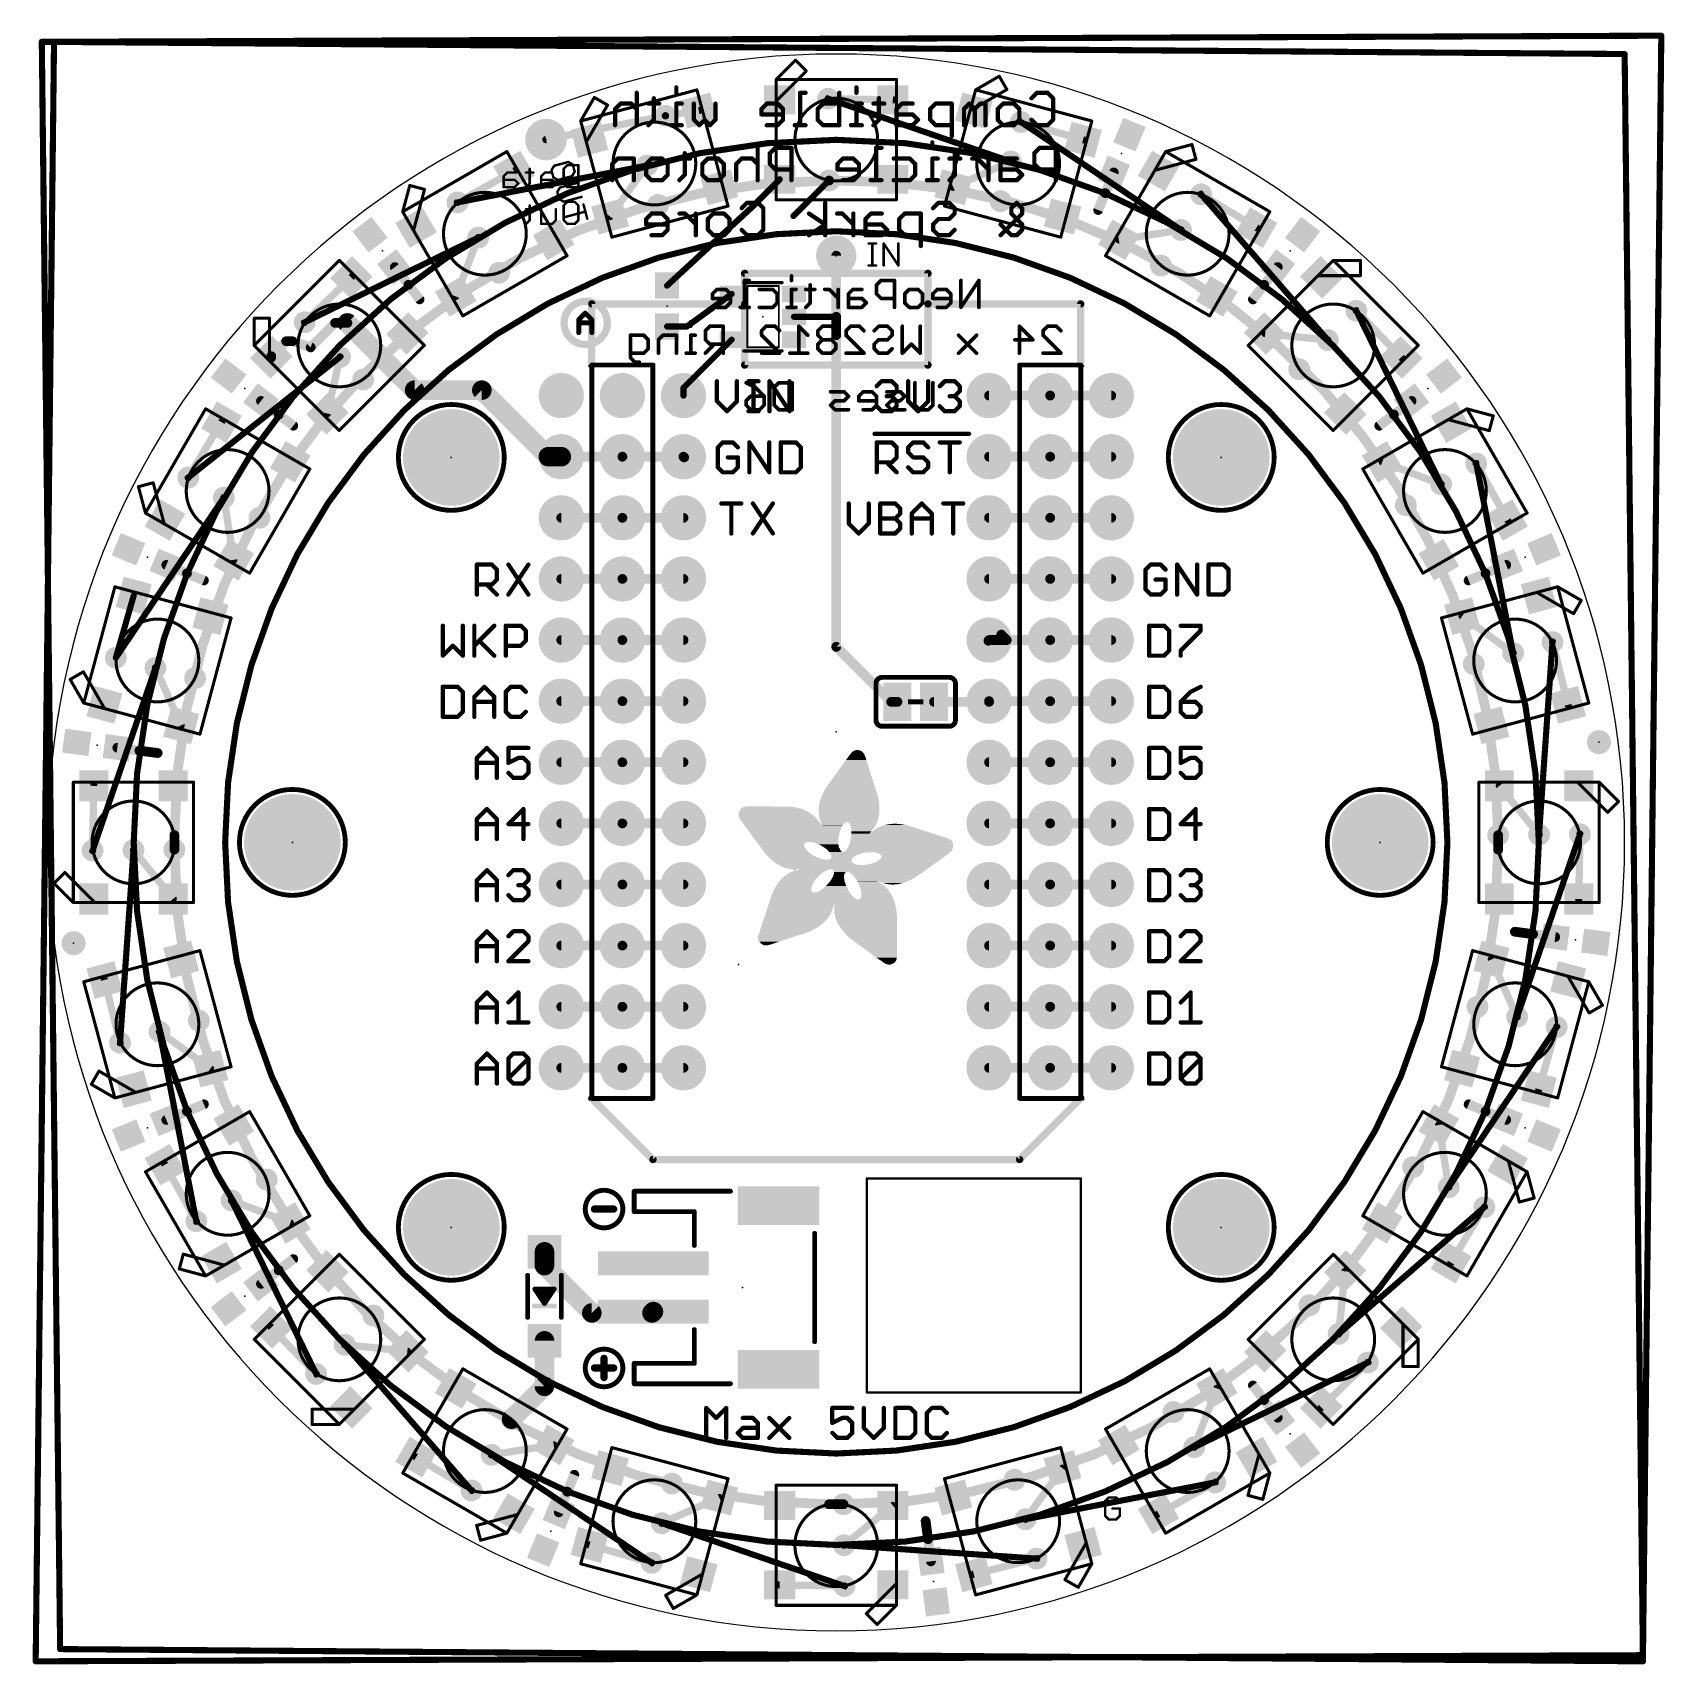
# Model space of a CAD drawing. Extents: x -33.4 to 34.4, y -34.2 to 33.7.
import ezdxf

# ---------------------------------------------------------------- set-up
doc = ezdxf.new("R2010")
doc.units = 0
for name, color, linetype in [('1', 12, 'CONTINUOUS'), ('16', 132, 'CONTINUOUS'), ('17', 110, 'CONTINUOUS'), ('18', 110, 'CONTINUOUS'), ('20', 53, 'CONTINUOUS'), ('21', 40, 'CONTINUOUS'), ('22', 6, 'CONTINUOUS'), ('23', 40, 'CONTINUOUS'), ('24', 53, 'CONTINUOUS')]:
    doc.layers.add(name, color=color, linetype=linetype)

# ---------------------------------------------------------------- blocks, each defined once
blk = doc.blocks.new('RECT')
blk.add_solid([(-0.5, -0.5), (0.5, -0.5), (-0.5, 0.5), (0.5, 0.5)])
blk = doc.blocks.new('PIE')
at = {"const_width": 0.5}
blk.add_lwpolyline([(0, -0.25, 1), (0, 0.25, 1), (0, -0.25)], format="xyb", dxfattribs=at)
blk = doc.blocks.new('ROUNDP')
at = {"const_width": 0.5}
blk.add_lwpolyline([(0, -0.25, 1), (0, 0.25, 1), (0, -0.25)], format="xyb", dxfattribs=at)
blk = doc.blocks.new('ROUNDV')
at = {"const_width": 0.5}
blk.add_lwpolyline([(0, -0.25, 1), (0, 0.25, 1), (0, -0.25)], format="xyb", dxfattribs=at)

msp = doc.modelspace()

# ---------------------------------------------------------------- linework, layer by layer
at = {"layer": '1'}
for points, const_width in [([(-33.02, 33.274), (-32.258, -33.528)], 0.254), ([(32.766, 32.766), (-33.02, 33.274)], 0.254), ([(33.528, -34.036), (32.766, 32.766)], 0.254), ([(-5.7172, 30.4166), (-7.1, 30.2)], 0.3048), ([(2.35, 30.86), (-0.3371, 30.9082)], 0.3048), ([(10.257, 29.2001), (7.6738, 29.9423)], 0.3048), ([(-15.746, 26.5986), (-13.3948, 27.9006)], 0.3048), ([(-9.4029, 26.0126), (-7.8674, 28.1305)], 0.3048), ([(4.8631, 27.229), (7.252, 28.2956)], 0.3048), ([(11.1783, 26.9865), (11.5332, 27.8438)], 0.4064), ([(-3.5841, 26.3259), (-2.35, 27.56)], 0.254), ([(-1.778, 26.0304), (-0.3, 27.5085)], 0.254), ([(10.8867, 26.2827), (11.1783, 26.9865)], 0.4064), ([(-7.0313, 23.1421), (-3.5841, 26.3259)], 0.254), ([(17.4652, 25.5506), (15.162, 26.9359)], 0.3048), ([(-15.8152, 22.6927), (-14.8801, 25.1358)], 0.3048), ([(11.7448, 25.0427), (14.3281, 25.4544)], 0.3048), ([(0, 24.384), (0, 21.844)], 0.4064), ([(-18.3469, 23.9101), (-17.782, 23.1739)], 0.4064), ([(17.782, 23.1739), (18.3469, 23.9101)], 0.4064), ([(-20.1595, 23.4829), (-22.0937, 21.6169)], 0.3048), ([(-17.318, 22.5694), (-17.782, 23.1739)], 0.4064), ([(17.318, 22.5694), (17.782, 23.1739)], 0.4064), ([(-6.2079, 21.4421), (-4.348, 22.794)], 0.254), ([(-21.844, 20.574), (-20.828, 21.59)], 0.4064), ([(-20.828, 21.59), (-20.32, 21.59)], 0.4064), ([(-17.526, 18.796), (-20.32, 21.59)], 0.8128), ([(-1.758, 21.844), (0, 21.844)], 0.254), ([(0, 21.844), (0, 21.082)], 0.4064), ([(23.4829, 20.1595), (21.6169, 22.0937)], 0.3048), ([(-23.4829, 20.2051), (-22.86, 20.828)], 0.4064), ([(-22.86, 20.828), (-22.606, 20.828)], 0.4064), ([(-22.606, 20.828), (-21.844, 20.574)], 0.4064), ([(-7.0313, 21.4421), (-6.2079, 21.4421)], 0.254), ([(0, 21.082), (0, 8.128)], 0.4064), ([(0, 21.148), (0, 21.082)], 0.254), ([(17.8261, 21.1495), (20.428, 20.8785)], 0.3048), ([(-23.4829, 20.1595), (-23.4829, 20.2051)], 0.4064), ([(-6.35, 18.892), (-4.348, 20.894)], 0.254), ([(-21.1495, 17.8261), (-20.6245, 20.174)], 0.3048), ([(-14.732, 18.796), (-17.526, 18.796)], 0.8128), ([(-11.966, 16.03), (-14.732, 18.796)], 0.8128), ([(-6.35, 18.57), (-6.35, 18.892)], 0.254), ([(-23.1739, 17.782), (-23.9101, 18.3469)], 0.4064), ([(6.35, 18.57), (8.89, 18.57)], 0.4064), ([(8.89, 18.57), (11.43, 18.57)], 0.4064), ([(23.1739, 17.782), (23.9101, 18.3469)], 0.4064), ([(-22.5694, 17.318), (-23.1739, 17.782)], 0.4064), ([(22.5694, 17.318), (23.1739, 17.782)], 0.4064), ([(-26.9359, 15.162), (-25.5506, 17.4652)], 0.3048), ([(-11.43, 16.03), (-11.966, 16.03)], 0.8128), ([(-11.43, 16.03), (-8.89, 16.03)], 0.4064), ([(-8.89, 16.03), (-6.35, 16.03)], 0.4064), ([(-6.322, 16.002), (-6.35, 16.03)], 0.4064), ([(8.89, 16.03), (6.35, 16.03)], 0.4064), ([(11.43, 16.03), (8.89, 16.03)], 0.4064), ([(22.6927, 15.8152), (25.1358, 14.8801)], 0.3048), ([(26.5986, 15.746), (27.9006, 13.3948)], 0.3048), ([(-25.0427, 11.7448), (-25.4544, 14.3281)], 0.3048), ([(-11.43, 13.49), (-8.89, 13.49)], 0.4064), ([(-8.89, 13.49), (-6.35, 13.49)], 0.4064), ([(6.35, 13.49), (8.89, 13.49)], 0.4064), ([(8.89, 13.49), (11.43, 13.49)], 0.4064), ([(-27.8438, 11.5332), (-26.9865, 11.1783)], 0.4064), ([(26.9865, 11.1783), (27.8438, 11.5332)], 0.4064), ([(-26.2827, 10.8867), (-26.9865, 11.1783)], 0.4064), ([(-8.89, 10.95), (-11.43, 10.95)], 0.4064), ([(-6.35, 10.95), (-8.89, 10.95)], 0.4064), ([(6.35, 10.95), (8.89, 10.95)], 0.4064), ([(8.89, 10.95), (11.43, 10.95)], 0.4064), ([(26.2827, 10.8867), (26.9865, 11.1783)], 0.4064), ([(-29.9423, 7.6738), (-29.2001, 10.257)], 0.254), ([(26.0126, 9.4029), (28.1305, 7.8674)], 0.3048), ([(7.084, 8.41), (6.858, 8.636)], 0.4064), ([(-8.89, 8.41), (-11.43, 8.41)], 0.4064), ([(-8.89, 8.41), (-6.35, 8.41)], 0.4064), ([(0, 8.128), (2.286, 5.842)], 0.4064), ([(6.322, 8.382), (6.35, 8.41)], 0.4064), ([(6.35, 8.41), (7.084, 8.41)], 0.4064), ([(8.89, 8.41), (7.084, 8.41)], 0.4064), ([(11.43, 8.41), (8.89, 8.41)], 0.4064), ([(29.7678, 8.3254), (30.4166, 5.7172)], 0.3048), ([(-27.229, 4.8631), (-28.2956, 7.252)], 0.3048), ([(-11.43, 5.87), (-8.89, 5.87)], 0.4064), ([(-8.89, 5.87), (-6.35, 5.87)], 0.4064), ([(2.54, 5.842), (2.286, 5.842)], 0.4064), ([(4.064, 5.842), (6.35, 5.842)], 0.4064), ([(6.35, 5.87), (8.89, 5.87)], 0.4064), ([(6.35, 5.842), (6.35, 5.87)], 0.4064), ([(8.89, 5.87), (11.43, 5.87)], 0.4064), ([(-29.8801, 3.9337), (-28.9601, 3.8128)], 0.4064), ([(-28.2047, 3.7132), (-28.9601, 3.8128)], 0.4064), ([(-8.89, 3.33), (-11.43, 3.33)], 0.4064), ([(-6.35, 3.33), (-8.89, 3.33)], 0.4064), ([(6.35, 3.33), (8.89, 3.33)], 0.4064), ([(8.89, 3.33), (11.43, 3.33)], 0.4064), ([(-30.9082, -0.3371), (-30.86, 2.35)], 0.3048), ([(27.56, 2.35), (29.2082, 0.3185)], 0.3048), ([(-11.43, 0.79), (-8.89, 0.79)], 0.4064), ([(-6.35, 0.79), (-8.89, 0.79)], 0.4064), ([(6.35, 0.79), (8.89, 0.79)], 0.4064), ([(8.89, 0.79), (11.43, 0.79)], 0.4064), ([(30.86, -2.35), (30.9082, 0.3371)], 0.3048), ([(-29.2082, -0.3185), (-27.56, -2.35)], 0.3048), ([(-11.43, -1.75), (-8.89, -1.75)], 0.4064), ([(-8.89, -1.75), (-6.35, -1.75)], 0.4064), ([(6.35, -1.75), (8.89, -1.75)], 0.4064), ([(8.89, -1.75), (11.43, -1.75)], 0.4064), ([(28.2047, -3.7132), (28.9601, -3.8128)], 0.4064), ([(28.9601, -3.8128), (29.8801, -3.9337)], 0.4064), ([(-8.89, -4.29), (-11.43, -4.29)], 0.4064), ([(-6.35, -4.29), (-8.89, -4.29)], 0.4064), ([(8.89, -4.29), (6.35, -4.29)], 0.4064), ([(11.43, -4.29), (8.89, -4.29)], 0.4064), ([(27.229, -4.8631), (28.2956, -7.252)], 0.3048), ([(-29.7678, -8.3254), (-30.4166, -5.7172)], 0.3048), ([(-11.43, -6.83), (-8.89, -6.83)], 0.4064), ([(-8.89, -6.83), (-6.35, -6.83)], 0.4064), ([(8.89, -6.83), (6.35, -6.83)], 0.4064), ([(8.89, -6.83), (11.43, -6.83)], 0.4064), ([(-26.0126, -9.4029), (-28.1305, -7.8674)], 0.3048), ([(29.2001, -10.257), (29.9423, -7.6738)], 0.3048), ([(-8.89, -9.37), (-11.43, -9.37)], 0.4064), ([(-6.35, -9.37), (-8.89, -9.37)], 0.4064), ([(8.89, -9.37), (6.35, -9.37)], 0.4064), ([(11.43, -9.37), (8.89, -9.37)], 0.4064), ([(-26.2827, -10.8867), (-26.9865, -11.1783)], 0.4064), ([(26.2827, -10.8867), (26.9865, -11.1783)], 0.4064), ([(-26.9865, -11.1783), (-27.8438, -11.5332)], 0.4064), ([(26.9865, -11.1783), (27.8438, -11.5332)], 0.4064), ([(25.0427, -11.7448), (25.4544, -14.3281)], 0.3048), ([(-27.9006, -13.3948), (-26.5986, -15.746)], 0.3048), ([(-22.6927, -15.8152), (-25.1358, -14.8801)], 0.3048), ([(25.5506, -17.4652), (26.9359, -15.162)], 0.3048), ([(-12.128, -17.016), (-12.128, -17.59)], 0.8128), ([(-23.9101, -18.3469), (-23.1739, -17.782)], 0.4064), ([(-22.5694, -17.318), (-23.1739, -17.782)], 0.4064), ([(-12.128, -17.59), (-10.16, -19.558)], 0.8128), ([(21.1495, -17.8261), (20.8785, -20.428)], 0.3048), ([(-10.16, -19.558), (-7.658, -19.558)], 0.8128), ([(-7.658, -19.558), (-7.6, -19.5)], 0.8128), ([(-23.4829, -20.1595), (-21.6169, -22.0937)], 0.3048), ([(-12.128, -20.716), (-12.128, -22.6068)], 0.8128), ([(-20.428, -20.8785), (-17.8261, -21.1495)], 0.3048), ([(20.1595, -23.4829), (22.0937, -21.6169)], 0.3048), ([(-12.128, -22.6068), (-13.4943, -23.973)], 0.8128), ([(17.318, -22.5694), (17.782, -23.1739)], 0.4064), ([(15.8152, -22.6927), (14.8801, -25.1358)], 0.3048), ([(17.782, -23.1739), (18.3469, -23.9101)], 0.4064), ([(-14.3281, -25.4544), (-11.7448, -25.0427)], 0.3048), ([(-17.4652, -25.5506), (-15.162, -26.9359)], 0.3048), ([(-10.8867, -26.2827), (-11.1783, -26.9865)], 0.4064), ([(7.8674, -28.1305), (9.4029, -26.0126)], 0.3048), ([(13.3948, -27.9006), (15.746, -26.5986)], 0.3048), ([(-11.1783, -26.9865), (-11.5332, -27.8438)], 0.4064), ([(-7.252, -28.2956), (-4.8631, -27.229)], 0.3048), ([(0.3185, -29.2082), (2.35, -27.56)], 0.3048), ([(3.7132, -28.2047), (3.8128, -28.9601)], 0.4064), ([(-10.257, -29.2001), (-7.6738, -29.9423)], 0.3048), ([(3.8128, -28.9601), (3.9337, -29.8801)], 0.4064), ([(5.7172, -30.4166), (8.3254, -29.7678)], 0.3048), ([(-2.35, -30.86), (0.3371, -30.9082)], 0.3048), ([(-32.258, -33.528), (33.528, -34.036)], 0.254)]:
    msp.add_lwpolyline(points, dxfattribs=dict(at, const_width=const_width))
for points, const_width in [([(-32.9565, 33.2747, 1), (-33.0835, 33.2733)], 0.127), ([(-33.0195, 33.3375, 1), (-33.0205, 33.2105)], 0.127), ([(32.8295, 32.7667, 1), (32.7025, 32.7653)], 0.127), ([(32.7655, 32.7025, 1), (32.7665, 32.8295)], 0.127), ([(-5.7054, 30.3413, 1), (-5.729, 30.4919)], 0.1524), ([(-0.3357, 30.9844, 1), (-0.3384, 30.8321)], 0.1524), ([(2.3486, 30.7838, 1), (2.3514, 30.9362)], 0.1524), ([(-7.1118, 30.2753, 1), (-7.0882, 30.1247)], 0.1524), ([(7.6949, 30.0155, 1), (7.6528, 29.869)], 0.1524), ([(0, 29.2, 1), (0, -29.2)], 0.254), ([(29.2, 0, 0.4142), (0, 29.2)], 0.254), ([(0, 29.2635, 1), (0, 29.1365)], 0.127), ([(0, 29.1365, 1), (0, 29.2635)], 0.127), ([(10.236, 29.1269, 1), (10.2781, 29.2734)], 0.1524), ([(-13.3579, 27.8339, 1), (-13.4318, 27.9672)], 0.1524), ([(-7.8057, 28.0858, 1), (-7.9291, 28.1752)], 0.1524), ([(7.283, 28.226, 1), (7.2209, 28.3652)], 0.1524), ([(11.6271, 27.8049, 1), (11.4393, 27.8827)], 0.2032), ([(-2.3051, 27.5151, 1), (-2.3949, 27.6049)], 0.127), ([(-0.2551, 27.4636, 1), (-0.3449, 27.5534)], 0.127), ([(4.832, 27.2986, 1), (4.8941, 27.1594)], 0.1524), ([(11.2722, 26.9476, 1), (11.0844, 27.0254)], 0.2032), ([(-15.7829, 26.6653, 1), (-15.7091, 26.532)], 0.1524), ([(-3.541, 26.2792, 1), (-3.6272, 26.3725)], 0.127), ([(11.0844, 27.0253, 1), (11.2722, 26.9476)], 0.2032), ([(15.2013, 27.0012, 1), (15.1227, 26.8706)], 0.1524), ([(-9.4646, 26.0573, 1), (-9.3412, 25.9678)], 0.1524), ([(-3.629, 26.3708, 1), (-3.5392, 26.281)], 0.127), ([(-1.8229, 26.0753, 1), (-1.7331, 25.9855)], 0.127), ([(10.7928, 26.3215, 1), (10.9806, 26.2438)], 0.2032), ([(0, 25.4, 0.4142), (-25.4, 0)], 0.254), ([(-14.8089, 25.1086, 1), (-14.9512, 25.1631)], 0.1524), ([(25.4, 0, 0.4142), (0, 25.4)], 0.254), ([(0, 25.4635, 1), (0, 25.3365)], 0.127), ([(0, 25.3365, 1), (0, 25.4635)], 0.127), ([(11.7328, 25.1179, 1), (11.7568, 24.9674)], 0.1524), ([(14.3401, 25.3791, 1), (14.3161, 25.5296)], 0.1524), ([(17.4259, 25.4853, 1), (17.5044, 25.6159)], 0.1524), ([(0.1016, 24.384, 1), (-0.1016, 24.384)], 0.2032), ([(-18.2663, 23.9719, 1), (-18.4275, 23.8482)], 0.2032), ([(18.4275, 23.8482, 1), (18.2663, 23.9719)], 0.2032), ([(-20.1066, 23.4281, 1), (-20.2125, 23.5378)], 0.1524), ([(-17.7014, 23.2358, 1), (-17.8626, 23.1121)], 0.2032), ([(-17.8626, 23.1121, 1), (-17.7014, 23.2358)], 0.2032), ([(-7.0744, 23.1888, 1), (-6.9882, 23.0955)], 0.127), ([(17.7014, 23.2358, 1), (17.8626, 23.1121)], 0.2032), ([(17.8626, 23.1121, 1), (17.7014, 23.2358)], 0.2032), ([(-17.3986, 22.5076, 1), (-17.2374, 22.6313)], 0.2032), ([(-15.8863, 22.7199, 1), (-15.744, 22.6654)], 0.1524), ([(-4.3107, 22.7426, 1), (-4.3853, 22.8454)], 0.127), ([(17.2374, 22.6313, 1), (17.3986, 22.5076)], 0.2032), ([(-22.1466, 21.6718, 1), (-22.0408, 21.5621)], 0.1524), ([(-20.828, 21.6916, 1), (-20.828, 21.4884)], 0.2032), ([(-20.7562, 21.5182, 1), (-20.8998, 21.6618)], 0.2032), ([(-20.1763, 21.7337, 1), (-20.4637, 21.4463)], 0.4064), ([(-20.32, 21.4884, 1), (-20.32, 21.6916)], 0.2032), ([(-1.758, 21.9075, 1), (-1.758, 21.7805)], 0.127), ([(0.1016, 21.844, 1), (-0.1016, 21.844)], 0.2032), ([(-0.1016, 21.844, 1), (0.1016, 21.844)], 0.2032), ([(0, 21.7805, 1), (0, 21.9075)], 0.127), ([(21.6718, 22.1466, 1), (21.5621, 22.0408)], 0.1524), ([(-22.86, 20.9296, 1), (-22.86, 20.7264)], 0.2032), ([(-22.7882, 20.7562, 1), (-22.9318, 20.8998)], 0.2032), ([(-22.5739, 20.9244, 1), (-22.6381, 20.7316)], 0.2032), ([(-22.606, 20.7264, 1), (-22.606, 20.9296)], 0.2032), ([(-7.0313, 21.5056, 1), (-7.0313, 21.3786)], 0.127), ([(-6.2452, 21.4935, 1), (-6.1706, 21.3907)], 0.127), ([(-6.2079, 21.3786, 1), (-6.2079, 21.5056)], 0.127), ([(0.1016, 21.082, 1), (-0.1016, 21.082)], 0.2032), ([(-0.1016, 21.082, 1), (0.1016, 21.082)], 0.2032), ([(0.0635, 21.148, 1), (-0.0635, 21.148)], 0.127), ([(-0.0635, 21.082, 1), (0.0635, 21.082)], 0.127), ([(17.834, 21.2253, 1), (17.8182, 21.0737)], 0.1524), ([(20.4201, 20.8028, 1), (20.4358, 20.9543)], 0.1524), ([(-23.5548, 20.2769, 1), (-23.4111, 20.1332)], 0.2032), ([(-23.3813, 20.2051, 1), (-23.5845, 20.2051)], 0.2032), ([(-21.9158, 20.6458, 1), (-21.7722, 20.5022)], 0.2032), ([(-21.8761, 20.4776, 1), (-21.8119, 20.6704)], 0.2032), ([(-4.3031, 20.8491, 1), (-4.3929, 20.9389)], 0.127), ([(-23.5845, 20.1595, 1), (-23.3813, 20.1595)], 0.2032), ([(-20.5502, 20.1573, 1), (-20.6989, 20.1906)], 0.1524), ([(23.4281, 20.1066, 1), (23.5378, 20.2125)], 0.1524), ([(-17.526, 18.9992, 1), (-17.526, 18.5928)], 0.4064), ([(-17.6697, 18.6523, 1), (-17.3823, 18.9397)], 0.4064), ([(-14.5883, 18.9397, 1), (-14.8757, 18.6523)], 0.4064), ([(-14.732, 18.5928, 1), (-14.732, 18.9992)], 0.4064), ([(-6.2865, 18.892, 1), (-6.4135, 18.892)], 0.127), ([(-6.3949, 18.9369, 1), (-6.3051, 18.8471)], 0.127), ([(-23.8482, 18.4275, 1), (-23.9719, 18.2663)], 0.2032), ([(-6.4135, 18.57, 1), (-6.2865, 18.57)], 0.127), ([(6.35, 18.6716, 1), (6.35, 18.4684)], 0.2032), ([(8.89, 18.6716, 1), (8.89, 18.4684)], 0.2032), ([(8.89, 18.4684, 1), (8.89, 18.6716)], 0.2032), ([(11.43, 18.4684, 1), (11.43, 18.6716)], 0.2032), ([(23.9719, 18.2663, 1), (23.8482, 18.4275)], 0.2032), ([(-23.1121, 17.8626, 1), (-23.2358, 17.7014)], 0.2032), ([(-23.2358, 17.7014, 1), (-23.1121, 17.8626)], 0.2032), ([(-21.2239, 17.8427, 1), (-21.0751, 17.8095)], 0.1524), ([(23.1121, 17.8626, 1), (23.2358, 17.7014)], 0.2032), ([(23.2358, 17.7014, 1), (23.1121, 17.8626)], 0.2032), ([(-25.4853, 17.4259, 1), (-25.6159, 17.5044)], 0.1524), ([(-22.6313, 17.2374, 1), (-22.5076, 17.3986)], 0.2032), ([(22.5076, 17.3986, 1), (22.6313, 17.2374)], 0.2032), ([(-11.966, 16.2332, 1), (-11.966, 15.8268)], 0.4064), ([(-12.1097, 15.8863, 1), (-11.8223, 16.1737)], 0.4064), ([(-11.43, 15.8268, 1), (-11.43, 16.2332)], 0.4064), ([(-11.43, 16.1316, 1), (-11.43, 15.9284)], 0.2032), ([(-8.89, 16.1316, 1), (-8.89, 15.9284)], 0.2032), ([(-8.89, 15.9284, 1), (-8.89, 16.1316)], 0.2032), ([(-6.2782, 16.1018, 1), (-6.4218, 15.9582)], 0.2032), ([(-6.3938, 15.9302, 1), (-6.2502, 16.0738)], 0.2032), ([(-6.35, 15.9284, 1), (-6.35, 16.1316)], 0.2032), ([(6.35, 16.1316, 1), (6.35, 15.9284)], 0.2032), ([(8.89, 16.1316, 1), (8.89, 15.9284)], 0.2032), ([(8.89, 15.9284, 1), (8.89, 16.1316)], 0.2032), ([(11.43, 15.9284, 1), (11.43, 16.1316)], 0.2032), ([(22.7199, 15.8863, 1), (22.6654, 15.744)], 0.1524), ([(26.6653, 15.7829, 1), (26.532, 15.7091)], 0.1524), ([(-27.0012, 15.2013, 1), (-26.8706, 15.1227)], 0.1524), ([(25.1086, 14.8089, 1), (25.1631, 14.9512)], 0.1524), ([(-25.3791, 14.3401, 1), (-25.5296, 14.3161)], 0.1524), ([(-11.43, 13.5916, 1), (-11.43, 13.3884)], 0.2032), ([(-8.89, 13.5916, 1), (-8.89, 13.3884)], 0.2032), ([(-8.89, 13.3884, 1), (-8.89, 13.5916)], 0.2032), ([(-6.35, 13.3884, 1), (-6.35, 13.5916)], 0.2032), ([(6.35, 13.5916, 1), (6.35, 13.3884)], 0.2032), ([(8.89, 13.5916, 1), (8.89, 13.3884)], 0.2032), ([(8.89, 13.3884, 1), (8.89, 13.5916)], 0.2032), ([(11.43, 13.3884, 1), (11.43, 13.5916)], 0.2032), ([(27.8339, 13.3579, 1), (27.9672, 13.4318)], 0.1524), ([(-27.8049, 11.6271, 1), (-27.8827, 11.4393)], 0.2032), ([(-25.1179, 11.7328, 1), (-24.9674, 11.7568)], 0.1524), ([(27.8827, 11.4393, 1), (27.8049, 11.6271)], 0.2032), ([(-26.9476, 11.2722, 1), (-27.0254, 11.0844)], 0.2032), ([(-27.0253, 11.0844, 1), (-26.9476, 11.2722)], 0.2032), ([(-26.3215, 10.7928, 1), (-26.2438, 10.9806)], 0.2032), ([(-11.43, 11.0516, 1), (-11.43, 10.8484)], 0.2032), ([(-8.89, 11.0516, 1), (-8.89, 10.8484)], 0.2032), ([(-8.89, 10.8484, 1), (-8.89, 11.0516)], 0.2032), ([(-6.35, 10.8484, 1), (-6.35, 11.0516)], 0.2032), ([(6.35, 11.0516, 1), (6.35, 10.8484)], 0.2032), ([(8.89, 11.0516, 1), (8.89, 10.8484)], 0.2032), ([(8.89, 10.8484, 1), (8.89, 11.0516)], 0.2032), ([(11.43, 10.8484, 1), (11.43, 11.0516)], 0.2032), ([(26.2438, 10.9806, 1), (26.3215, 10.7928)], 0.2032), ([(26.9476, 11.2722, 1), (27.0253, 11.0844)], 0.2032), ([(27.0254, 11.0844, 1), (26.9476, 11.2722)], 0.2032), ([(-29.1391, 10.2395, 1), (-29.2612, 10.2746)], 0.127), ([(26.0573, 9.4646, 1), (25.9678, 9.3412)], 0.1524), ([(6.9298, 8.7078, 1), (6.7862, 8.5642)], 0.2032), ([(-11.43, 8.5116, 1), (-11.43, 8.3084)], 0.2032), ([(-8.89, 8.5116, 1), (-8.89, 8.3084)], 0.2032), ([(-8.89, 8.3084, 1), (-8.89, 8.5116)], 0.2032), ([(-6.35, 8.3084, 1), (-6.35, 8.5116)], 0.2032), ([(-0.1016, 8.128, 1), (0.1016, 8.128)], 0.2032), ([(0.0718, 8.1998, 1), (-0.0718, 8.0562)], 0.2032), ([(6.2502, 8.4538, 1), (6.3938, 8.3102)], 0.2032), ([(6.35, 8.5116, 1), (6.35, 8.3084)], 0.2032), ([(6.4218, 8.3382, 1), (6.2782, 8.4818)], 0.2032), ([(7.084, 8.5116, 1), (7.084, 8.3084)], 0.2032), ([(7.0122, 8.3382, 1), (7.1558, 8.4818)], 0.2032), ([(7.084, 8.3084, 1), (7.084, 8.5116)], 0.2032), ([(8.89, 8.5116, 1), (8.89, 8.3084)], 0.2032), ([(8.89, 8.3084, 1), (8.89, 8.5116)], 0.2032), ([(11.43, 8.3084, 1), (11.43, 8.5116)], 0.2032), ([(29.8417, 8.3438, 1), (29.6938, 8.307)], 0.1524), ([(-30.0033, 7.6914, 1), (-29.8813, 7.6563)], 0.127), ([(28.0858, 7.8057, 1), (28.1752, 7.9291)], 0.1524), ([(-28.226, 7.283, 1), (-28.3652, 7.2209)], 0.1524), ([(-11.43, 5.9716, 1), (-11.43, 5.7684)], 0.2032), ([(-8.89, 5.9716, 1), (-8.89, 5.7684)], 0.2032), ([(-8.89, 5.7684, 1), (-8.89, 5.9716)], 0.2032), ([(-6.35, 5.7684, 1), (-6.35, 5.9716)], 0.2032), ([(2.286, 5.9436, 1), (2.286, 5.7404)], 0.2032), ([(2.2142, 5.7702, 1), (2.3578, 5.9138)], 0.2032), ([(2.54, 5.7404, 1), (2.54, 5.9436)], 0.2032), ([(4.064, 5.9436, 1), (4.064, 5.7404)], 0.2032), ([(6.35, 5.9716, 1), (6.35, 5.7684)], 0.2032), ([(6.4516, 5.87, 1), (6.2484, 5.87)], 0.2032), ([(6.2484, 5.842, 1), (6.4516, 5.842)], 0.2032), ([(6.35, 5.7404, 1), (6.35, 5.9436)], 0.2032), ([(8.89, 5.9716, 1), (8.89, 5.7684)], 0.2032), ([(8.89, 5.7684, 1), (8.89, 5.9716)], 0.2032), ([(11.43, 5.7684, 1), (11.43, 5.9716)], 0.2032), ([(30.3426, 5.6988, 1), (30.4905, 5.7356)], 0.1524), ([(-27.2986, 4.832, 1), (-27.1594, 4.8941)], 0.1524), ([(-29.8669, 4.0345, 1), (-29.8933, 3.833)], 0.2032), ([(-28.9468, 3.9135, 1), (-28.9733, 3.7121)], 0.2032), ([(-28.9733, 3.7121, 1), (-28.9468, 3.9135)], 0.2032), ([(-28.2179, 3.6125, 1), (-28.1914, 3.814)], 0.2032), ([(-11.43, 3.4316, 1), (-11.43, 3.2284)], 0.2032), ([(-8.89, 3.4316, 1), (-8.89, 3.2284)], 0.2032), ([(-8.89, 3.2284, 1), (-8.89, 3.4316)], 0.2032), ([(-6.35, 3.2284, 1), (-6.35, 3.4316)], 0.2032), ([(6.35, 3.4316, 1), (6.35, 3.2284)], 0.2032), ([(8.89, 3.4316, 1), (8.89, 3.2284)], 0.2032), ([(8.89, 3.2284, 1), (8.89, 3.4316)], 0.2032), ([(11.43, 3.2284, 1), (11.43, 3.4316)], 0.2032), ([(-30.7838, 2.3486, 1), (-30.9362, 2.3514)], 0.1524), ([(27.6192, 2.398, 1), (27.5008, 2.302)], 0.1524), ([(-11.43, 0.8916, 1), (-11.43, 0.6884)], 0.2032), ([(-8.89, 0.8916, 1), (-8.89, 0.6884)], 0.2032), ([(-8.89, 0.6884, 1), (-8.89, 0.8916)], 0.2032), ([(-6.35, 0.6884, 1), (-6.35, 0.8916)], 0.2032), ([(6.35, 0.8916, 1), (6.35, 0.6884)], 0.2032), ([(8.89, 0.8916, 1), (8.89, 0.6884)], 0.2032), ([(8.89, 0.6884, 1), (8.89, 0.8916)], 0.2032), ([(11.43, 0.6884, 1), (11.43, 0.8916)], 0.2032), ([(-25.4, 0, 0.4142), (0, -25.4)], 0.254), ([(-25.3365, 0, 1), (-25.4635, 0)], 0.127), ([(-25.4635, 0, 1), (-25.3365, 0)], 0.127), ([(0, -25.4, 0.4142), (25.4, 0)], 0.254), ([(0, -29.2, 0.4142), (29.2, 0)], 0.254), ([(25.4635, 0, 1), (25.3365, 0)], 0.127), ([(25.3365, 0, 1), (25.4635, 0)], 0.127), ([(29.149, 0.2705, 1), (29.2674, 0.3665)], 0.1524), ([(29.2635, 0, 1), (29.1365, 0)], 0.127), ([(29.1365, 0, 1), (29.2635, 0)], 0.127), ([(30.9844, 0.3357, 1), (30.8321, 0.3384)], 0.1524), ([(-30.9844, -0.3357, 1), (-30.8321, -0.3384)], 0.1524), ([(-29.149, -0.2705, 1), (-29.2674, -0.3665)], 0.1524), ([(-11.43, -1.6484, 1), (-11.43, -1.8516)], 0.2032), ([(-8.89, -1.6484, 1), (-8.89, -1.8516)], 0.2032), ([(-8.89, -1.8516, 1), (-8.89, -1.6484)], 0.2032), ([(-6.35, -1.8516, 1), (-6.35, -1.6484)], 0.2032), ([(6.35, -1.6484, 1), (6.35, -1.8516)], 0.2032), ([(8.89, -1.6484, 1), (8.89, -1.8516)], 0.2032), ([(8.89, -1.8516, 1), (8.89, -1.6484)], 0.2032), ([(11.43, -1.8516, 1), (11.43, -1.6484)], 0.2032), ([(-27.6192, -2.398, 1), (-27.5008, -2.302)], 0.1524), ([(30.7838, -2.3486, 1), (30.9362, -2.3514)], 0.1524), ([(28.2179, -3.6125, 1), (28.1914, -3.814)], 0.2032), ([(28.9733, -3.7121, 1), (28.9468, -3.9135)], 0.2032), ([(28.9468, -3.9135, 1), (28.9733, -3.7121)], 0.2032), ([(29.8669, -4.0345, 1), (29.8933, -3.833)], 0.2032), ([(-11.43, -4.1884, 1), (-11.43, -4.3916)], 0.2032), ([(-8.89, -4.1884, 1), (-8.89, -4.3916)], 0.2032), ([(-8.89, -4.3916, 1), (-8.89, -4.1884)], 0.2032), ([(-6.35, -4.3916, 1), (-6.35, -4.1884)], 0.2032), ([(6.35, -4.1884, 1), (6.35, -4.3916)], 0.2032), ([(8.89, -4.1884, 1), (8.89, -4.3916)], 0.2032), ([(8.89, -4.3916, 1), (8.89, -4.1884)], 0.2032), ([(11.43, -4.3916, 1), (11.43, -4.1884)], 0.2032), ([(27.2986, -4.832, 1), (27.1594, -4.8941)], 0.1524), ([(-30.3426, -5.6988, 1), (-30.4905, -5.7356)], 0.1524), ([(-11.43, -6.7284, 1), (-11.43, -6.9316)], 0.2032), ([(-8.89, -6.7284, 1), (-8.89, -6.9316)], 0.2032), ([(-8.89, -6.9316, 1), (-8.89, -6.7284)], 0.2032), ([(-6.35, -6.9316, 1), (-6.35, -6.7284)], 0.2032), ([(6.35, -6.7284, 1), (6.35, -6.9316)], 0.2032), ([(8.89, -6.7284, 1), (8.89, -6.9316)], 0.2032), ([(8.89, -6.9316, 1), (8.89, -6.7284)], 0.2032), ([(11.43, -6.9316, 1), (11.43, -6.7284)], 0.2032), ([(28.226, -7.283, 1), (28.3652, -7.2209)], 0.1524), ([(-28.0858, -7.8057, 1), (-28.1752, -7.9291)], 0.1524), ([(30.0155, -7.6949, 1), (29.869, -7.6528)], 0.1524), ([(-29.8417, -8.3438, 1), (-29.6938, -8.307)], 0.1524), ([(-26.0573, -9.4646, 1), (-25.9678, -9.3412)], 0.1524), ([(-11.43, -9.2684, 1), (-11.43, -9.4716)], 0.2032), ([(-8.89, -9.2684, 1), (-8.89, -9.4716)], 0.2032), ([(-8.89, -9.4716, 1), (-8.89, -9.2684)], 0.2032), ([(-6.35, -9.4716, 1), (-6.35, -9.2684)], 0.2032), ([(6.35, -9.2684, 1), (6.35, -9.4716)], 0.2032), ([(8.89, -9.2684, 1), (8.89, -9.4716)], 0.2032), ([(8.89, -9.4716, 1), (8.89, -9.2684)], 0.2032), ([(11.43, -9.4716, 1), (11.43, -9.2684)], 0.2032), ([(29.1269, -10.236, 1), (29.2734, -10.2781)], 0.1524), ([(-26.2438, -10.9806, 1), (-26.3215, -10.7928)], 0.2032), ([(26.3215, -10.7928, 1), (26.2438, -10.9806)], 0.2032), ([(-27.8827, -11.4393, 1), (-27.8049, -11.6271)], 0.2032), ([(-27.0254, -11.0844, 1), (-26.9476, -11.2722)], 0.2032), ([(-26.9476, -11.2722, 1), (-27.0253, -11.0844)], 0.2032), ([(27.0253, -11.0844, 1), (26.9476, -11.2722)], 0.2032), ([(26.9476, -11.2722, 1), (27.0254, -11.0844)], 0.2032), ([(27.8049, -11.6271, 1), (27.8827, -11.4393)], 0.2032), ([(25.1179, -11.7328, 1), (24.9674, -11.7568)], 0.1524), ([(-27.8339, -13.3579, 1), (-27.9672, -13.4318)], 0.1524), ([(25.3791, -14.3401, 1), (25.5296, -14.3161)], 0.1524), ([(-25.1086, -14.8089, 1), (-25.1631, -14.9512)], 0.1524), ([(27.0012, -15.2013, 1), (26.8706, -15.1227)], 0.1524), ([(-26.6653, -15.7829, 1), (-26.532, -15.7091)], 0.1524), ([(-22.7199, -15.8863, 1), (-22.6654, -15.744)], 0.1524), ([(-11.9248, -17.016, 1), (-12.3312, -17.016)], 0.4064), ([(-23.2358, -17.7014, 1), (-23.1121, -17.8626)], 0.2032), ([(-23.1121, -17.8626, 1), (-23.2358, -17.7014)], 0.2032), ([(-22.5076, -17.3986, 1), (-22.6313, -17.2374)], 0.2032), ([(-11.9843, -17.4463, 1), (-12.2717, -17.7337)], 0.4064), ([(-12.3312, -17.59, 1), (-11.9248, -17.59)], 0.4064), ([(25.4853, -17.4259, 1), (25.6159, -17.5044)], 0.1524), ([(-23.9719, -18.2663, 1), (-23.8482, -18.4275)], 0.2032), ([(21.2253, -17.834, 1), (21.0737, -17.8182)], 0.1524), ([(-10.16, -19.3548, 1), (-10.16, -19.7612)], 0.4064), ([(-10.3037, -19.7017, 1), (-10.0163, -19.4143)], 0.4064), ([(-7.8017, -19.4143, 1), (-7.5143, -19.7017)], 0.4064), ([(-7.4563, -19.6437, 1), (-7.7437, -19.3563)], 0.4064), ([(-7.658, -19.7612, 1), (-7.658, -19.3548)], 0.4064), ([(-23.4281, -20.1066, 1), (-23.5378, -20.2125)], 0.1524), ([(-11.9248, -20.716, 1), (-12.3312, -20.716)], 0.4064), ([(20.8028, -20.4201, 1), (20.9543, -20.4358)], 0.1524), ([(-20.4201, -20.8028, 1), (-20.4358, -20.9543)], 0.1524), ([(-17.834, -21.2253, 1), (-17.8182, -21.0737)], 0.1524), ([(22.1466, -21.6718, 1), (22.0408, -21.5621)], 0.1524), ([(-21.6718, -22.1466, 1), (-21.5621, -22.0408)], 0.1524), ([(-11.9843, -22.7505, 1), (-12.2717, -22.4631)], 0.4064), ([(17.3986, -22.5076, 1), (17.2374, -22.6313)], 0.2032), ([(-12.3312, -22.6068, 1), (-11.9248, -22.6068)], 0.4064), ([(15.8863, -22.7199, 1), (15.744, -22.6654)], 0.1524), ([(17.8626, -23.1121, 1), (17.7014, -23.2358)], 0.2032), ([(17.7014, -23.2358, 1), (17.8626, -23.1121)], 0.2032), ([(-13.6379, -23.8293, 1), (-13.3506, -24.1167)], 0.4064), ([(20.1066, -23.4281, 1), (20.2125, -23.5378)], 0.1524), ([(18.2663, -23.9719, 1), (18.4275, -23.8482)], 0.2032), ([(-11.7328, -25.1179, 1), (-11.7568, -24.9674)], 0.1524), ([(14.8089, -25.1086, 1), (14.9512, -25.1631)], 0.1524), ([(-17.4259, -25.4853, 1), (-17.5044, -25.6159)], 0.1524), ([(-14.3401, -25.3791, 1), (-14.3161, -25.5296)], 0.1524), ([(0, -25.3365, 1), (0, -25.4635)], 0.127), ([(0, -25.4635, 1), (0, -25.3365)], 0.127), ([(-10.7928, -26.3215, 1), (-10.9806, -26.2438)], 0.2032), ([(9.4646, -26.0573, 1), (9.3412, -25.9678)], 0.1524), ([(15.7829, -26.6653, 1), (15.7091, -26.532)], 0.1524), ([(-15.2013, -27.0012, 1), (-15.1227, -26.8706)], 0.1524), ([(-11.2722, -26.9476, 1), (-11.0844, -27.0254)], 0.2032), ([(-11.0844, -27.0253, 1), (-11.2722, -26.9476)], 0.2032), ([(-4.832, -27.2986, 1), (-4.8941, -27.1594)], 0.1524), ([(-11.6271, -27.8049, 1), (-11.4393, -27.8827)], 0.2032), ([(2.398, -27.6192, 1), (2.302, -27.5008)], 0.1524), ([(13.3579, -27.8339, 1), (13.4318, -27.9672)], 0.1524), ([(-7.283, -28.226, 1), (-7.2209, -28.3652)], 0.1524), ([(3.814, -28.1914, 1), (3.6125, -28.2179)], 0.2032), ([(7.8057, -28.0858, 1), (7.9291, -28.1752)], 0.1524), ([(-10.236, -29.1269, 1), (-10.2781, -29.2734)], 0.1524), ([(0, -29.1365, 1), (0, -29.2635)], 0.127), ([(0, -29.2635, 1), (0, -29.1365)], 0.127), ([(0.2705, -29.149, 1), (0.3665, -29.2674)], 0.1524), ([(3.9135, -28.9468, 1), (3.7121, -28.9733)], 0.2032), ([(3.7121, -28.9733, 1), (3.9135, -28.9468)], 0.2032), ([(-7.6949, -30.0155, 1), (-7.6528, -29.869)], 0.1524), ([(3.833, -29.8933, 1), (4.0345, -29.8669)], 0.2032), ([(8.3438, -29.8417, 1), (8.307, -29.6938)], 0.1524), ([(5.6988, -30.3426, 1), (5.7356, -30.4905)], 0.1524), ([(-2.3486, -30.7838, 1), (-2.3514, -30.9362)], 0.1524), ([(0.3357, -30.9844, 1), (0.3384, -30.8321)], 0.1524), ([(-32.2575, -33.4645, 1), (-32.2585, -33.5915)], 0.127), ([(-32.3215, -33.5287, 1), (-32.1945, -33.5273)], 0.127), ([(33.5275, -34.0995, 1), (33.5285, -33.9725)], 0.127), ([(33.4645, -34.0367, 1), (33.5915, -34.0353)], 0.127)]:
    msp.add_lwpolyline(points, format="xyb", dxfattribs=dict(at, const_width=const_width))
at = {"layer": '16'}
for points, const_width in [([(-32.512, 33.274), (-33.274, -34.036)], 0.254), ([(34.29, 33.528), (-32.512, 33.274)], 0.254), ([(33.528, -33.782), (34.29, 33.528)], 0.254), ([(-0.3371, 30.9082), (7.252, 28.2956)], 0.254), ([(-7.1, 30.2), (-12.065, 29.21)], 0.3048), ([(7.6738, 29.9423), (14.3281, 25.4544)], 0.254), ([(-15.746, 26.5986), (-7.8674, 28.1305)], 0.254), ([(15.162, 26.9359), (20.428, 20.8785)], 0.254), ([(-22.0937, 21.6169), (-14.8801, 25.1358)], 0.254), ([(21.6169, 22.0937), (25.1358, 14.8801)], 0.254), ([(-26.9359, 15.162), (-20.6245, 20.174)], 0.254), ([(26.5986, 15.746), (28.1305, 7.8674)], 0.254), ([(-29.9423, 7.6738), (-25.4544, 14.3281)], 0.254), ([(29.7678, 8.3254), (29.2082, 0.3185)], 0.254), ([(-30.9082, -0.3371), (-28.2956, 7.252)], 0.254), ([(-27.5085, 0.3), (-27.5085, -0.3)], 0.4064), ([(27.5085, -0.3), (27.5085, 0.3)], 0.4064), ([(30.9082, 0.3371), (28.2956, -7.252)], 0.254), ([(-29.7678, -8.3254), (-29.2082, -0.3185)], 0.254), ([(-26.5986, -15.746), (-28.1305, -7.8674)], 0.254), ([(29.9423, -7.6738), (25.4544, -14.3281)], 0.254), ([(-21.6169, -22.0937), (-25.1358, -14.8801)], 0.254), ([(26.9359, -15.162), (20.8785, -20.428)], 0.254), ([(-15.162, -26.9359), (-20.428, -20.8785)], 0.254), ([(22.0937, -21.6169), (14.8801, -25.1358)], 0.254), ([(-7.6738, -29.9423), (-14.3281, -25.4544)], 0.254), ([(15.746, -26.5986), (7.8674, -28.1305)], 0.254), ([(-0.3, -27.5085), (0.3, -27.5085)], 0.4064), ([(0.3371, -30.9082), (-7.252, -28.2956)], 0.254), ([(8.3254, -29.7678), (0.3185, -29.2082)], 0.254), ([(-33.274, -34.036), (33.528, -33.782)], 0.254)]:
    msp.add_lwpolyline(points, dxfattribs=dict(at, const_width=const_width))
for points, const_width in [([(-32.4485, 33.2733, 1), (-32.5755, 33.2747)], 0.127), ([(-32.5122, 33.3375, 1), (-32.5118, 33.2105)], 0.127), ([(34.3535, 33.5273, 1), (34.2265, 33.5287)], 0.127), ([(34.2902, 33.4645, 1), (34.2898, 33.5915)], 0.127), ([(-0.3164, 30.9683, 1), (-0.3577, 30.8482)], 0.127), ([(-7.0851, 30.1253, 1), (-7.1149, 30.2747)], 0.1524), ([(7.7094, 29.9949, 1), (7.6383, 29.8896)], 0.127), ([(-12.0799, 29.2847, 1), (-12.0501, 29.1353)], 0.1524), ([(-7.8553, 28.0682, 1), (-7.8795, 28.1928)], 0.127), ([(7.2313, 28.2356, 1), (7.2726, 28.3556)], 0.127), ([(-0.3, 27.5085, 0.4142), (-27.5085, 0.3)], 0.4064), ([(27.5085, 0.3, 0.4206), (-0.3001, 27.5079)], 0.4064), ([(-0.3023, 27.6095, 1), (-0.2978, 27.4063)], 0.2032), ([(-0.3, 27.4069, 1), (-0.3, 27.6101)], 0.2032), ([(-15.7581, 26.661, 1), (-15.7338, 26.5363)], 0.127), ([(15.2099, 26.9776, 1), (15.1141, 26.8943)], 0.127), ([(-14.8522, 25.0788, 1), (-14.9079, 25.1929)], 0.127), ([(14.2926, 25.4017, 1), (14.3636, 25.507)], 0.127), ([(-22.1215, 21.674, 1), (-22.0658, 21.5599)], 0.127), ([(21.674, 22.1215, 1), (21.5599, 22.0658)], 0.127), ([(20.38, 20.8369, 1), (20.4759, 20.9202)], 0.127), ([(-20.5851, 20.1242, 1), (-20.664, 20.2237)], 0.127), ([(26.661, 15.7581, 1), (26.5363, 15.7338)], 0.127), ([(-26.9754, 15.2117, 1), (-26.8964, 15.1123)], 0.127), ([(25.0788, 14.8522, 1), (25.1929, 14.9079)], 0.127), ([(-25.4017, 14.2926, 1), (-25.507, 14.3636)], 0.127), ([(29.8311, 8.3209, 1), (29.7044, 8.3298)], 0.127), ([(-29.9949, 7.7094, 1), (-29.8896, 7.6383)], 0.127), ([(28.0682, 7.8553, 1), (28.1928, 7.8795)], 0.127), ([(-28.2356, 7.2313, 1), (-28.3556, 7.2726)], 0.127), ([(-27.4069, 0.3, 1), (-27.6101, 0.3)], 0.2032), ([(-27.6101, 0.3, 1), (-27.4069, 0.3)], 0.2032), ([(27.6101, 0.3, 1), (27.4069, 0.3)], 0.2032), ([(27.4069, 0.3, 1), (27.6101, 0.3)], 0.2032), ([(29.1449, 0.3229, 1), (29.2716, 0.3141)], 0.127), ([(30.9683, 0.3164, 1), (30.8482, 0.3577)], 0.127), ([(-30.9683, -0.3164, 1), (-30.8482, -0.3577)], 0.127), ([(-29.1449, -0.3229, 1), (-29.2716, -0.3141)], 0.127), ([(-27.5085, -0.3, 0.4142), (-0.3, -27.5085)], 0.4064), ([(-27.4069, -0.3, 1), (-27.6101, -0.3)], 0.2032), ([(-27.6101, -0.3, 1), (-27.4069, -0.3)], 0.2032), ([(0.3, -27.5085, 0.4142), (27.5085, -0.3)], 0.4064), ([(27.6101, -0.3, 1), (27.4069, -0.3)], 0.2032), ([(27.4069, -0.3, 1), (27.6101, -0.3)], 0.2032), ([(28.2356, -7.2313, 1), (28.3556, -7.2726)], 0.127), ([(-28.0682, -7.8553, 1), (-28.1928, -7.8795)], 0.127), ([(29.9949, -7.7094, 1), (29.8896, -7.6383)], 0.127), ([(-29.8311, -8.3209, 1), (-29.7044, -8.3298)], 0.127), ([(25.4017, -14.2926, 1), (25.507, -14.3636)], 0.127), ([(-25.0788, -14.8522, 1), (-25.1929, -14.9079)], 0.127), ([(26.9776, -15.2099, 1), (26.8943, -15.1141)], 0.127), ([(-26.661, -15.7581, 1), (-26.5363, -15.7338)], 0.127), ([(20.8369, -20.38, 1), (20.9202, -20.4759)], 0.127), ([(-20.38, -20.8369, 1), (-20.4759, -20.9202)], 0.127), ([(22.1215, -21.674, 1), (22.0658, -21.5599)], 0.127), ([(-21.674, -22.1215, 1), (-21.5599, -22.0658)], 0.127), ([(14.8522, -25.0788, 1), (14.9079, -25.1929)], 0.127), ([(-14.2926, -25.4017, 1), (-14.3636, -25.507)], 0.127), ([(-15.2099, -26.9776, 1), (-15.1141, -26.8943)], 0.127), ([(15.7581, -26.661, 1), (15.7338, -26.5363)], 0.127), ([(-0.3, -27.4069, 1), (-0.3, -27.6101)], 0.2032), ([(-0.3, -27.6101, 1), (-0.3, -27.4069)], 0.2032), ([(0.3, -27.4069, 1), (0.3, -27.6101)], 0.2032), ([(0.3, -27.6101, 1), (0.3, -27.4069)], 0.2032), ([(-7.2313, -28.2356, 1), (-7.2726, -28.3556)], 0.127), ([(7.8553, -28.0682, 1), (7.8795, -28.1928)], 0.127), ([(0.3229, -29.1449, 1), (0.3141, -29.2716)], 0.127), ([(-7.7094, -29.9949, 1), (-7.6383, -29.8896)], 0.127), ([(8.3209, -29.8311, 1), (8.3298, -29.7044)], 0.127), ([(0.3164, -30.9683, 1), (0.3577, -30.8482)], 0.127), ([(-33.2742, -33.9725, 1), (-33.2738, -34.0995)], 0.127), ([(33.4645, -33.7813, 1), (33.5915, -33.7827)], 0.127), ([(33.5282, -33.8455, 1), (33.5278, -33.7185)], 0.127), ([(-33.3375, -34.0353, 1), (-33.2105, -34.0367)], 0.127)]:
    msp.add_lwpolyline(points, format="xyb", dxfattribs=dict(at, const_width=const_width))
at = {"layer": '20', "const_width": 0.1}
for points in [[(1.27, -22.86), (1.27, -13.97)], [(1.27, -13.97), (10.16, -13.97)], [(10.16, -13.97), (10.16, -22.86)], [(10.16, -22.86), (1.27, -22.86)]]:
    msp.add_lwpolyline(points, dxfattribs=at)
at = {"layer": '20', "const_width": 0.05}
for points in [[(1.295, -13.97, 1), (1.245, -13.97)], [(1.27, -13.945, 1), (1.27, -13.995)], [(10.185, -13.97, 1), (10.135, -13.97)], [(10.16, -13.995, 1), (10.16, -13.945)], [(1.27, -22.835, 1), (1.27, -22.885)], [(1.245, -22.86, 1), (1.295, -22.86)], [(10.135, -22.86, 1), (10.185, -22.86)], [(10.16, -22.885, 1), (10.16, -22.835)]]:
    msp.add_lwpolyline(points, format="xyb", dxfattribs=at)
at = {"layer": '20'}
for start, end in [(90, 180), (0, 90), (180, 270), (270, 0)]:
    msp.add_arc((0, 0), 32.766, start, end, dxfattribs=at)
at = {"layer": '21'}
for points, const_width in [([(-1.7, 32.51), (-2.5, 31.71)], 0.127), ([(-1.25, 32.06), (-1.7, 32.51)], 0.127), ([(-1.6, 31.71), (-1.25, 32.06)], 0.127), ([(6.7721, 31.8421), (5.7923, 31.2764)], 0.127), ([(7.0903, 31.291), (6.7721, 31.8421)], 0.127), ([(-9.7526, 30.2153), (-5.7923, 31.2764)], 0.127), ([(-5.7923, 31.2764), (-4.4982, 26.4468)], 0.127), ([(-2.5, 30.81), (-2.5, 31.71)], 0.127), ([(-2.5, 31.71), (-1.6, 31.71)], 0.127), ([(-2.5, 30.81), (-1.6, 31.71)], 0.127), ([(-1.6, 31.71), (2.5, 31.71)], 0.127), ([(2.5, 31.71), (2.5, 26.71)], 0.127), ([(5.5594, 30.4071), (5.7923, 31.2764)], 0.127), ([(5.7923, 31.2764), (6.6616, 31.0435)], 0.127), ([(6.6616, 31.0435), (7.0903, 31.291)], 0.127), ([(-10.0562, 30.9621), (-10.6219, 29.9823)], 0.127), ([(-9.5051, 30.6439), (-10.0562, 30.9621)], 0.127), ([(-9.7526, 30.2153), (-9.5051, 30.6439)], 0.127), ([(-2.5, 26.71), (-2.5, 30.81)], 0.127), ([(5.5594, 30.4071), (6.6616, 31.0435)], 0.127), ([(6.6616, 31.0435), (10.6219, 29.9823)], 0.127), ([(-10.6219, 29.9823), (-9.7526, 30.2153)], 0.127), ([(-10.389, 29.113), (-10.6219, 29.9823)], 0.127), ([(-10.389, 29.113), (-9.7526, 30.2153)], 0.127), ([(4.4982, 26.4468), (5.5594, 30.4071)], 0.127), ([(10.6219, 29.9823), (9.3278, 25.1527)], 0.127), ([(-9.3278, 25.1527), (-10.389, 29.113)], 0.127), ([(-17.2406, 26.6617), (-13.6899, 28.7117)], 0.127), ([(-13.6899, 28.7117), (-11.1899, 24.3816)], 0.127), ([(13.2399, 27.9323), (13.6899, 28.7117)], 0.127), ([(14.7828, 29.0045), (13.6899, 28.7117)], 0.127), ([(13.6899, 28.7117), (14.4694, 28.2617)], 0.127), ([(14.9475, 28.3898), (14.7828, 29.0045)], 0.127), ([(-11.7284, 28.1213), (-11.8363, 27.9345)], 0.1016), ([(-11.8363, 27.9345), (-11.7573, 27.6399)], 0.1016), ([(-11.1391, 28.2793), (-11.7284, 28.1213)], 0.1016), ([(-10.9523, 28.1714), (-11.1391, 28.2793)], 0.1016), ([(-10.9812, 27.6899), (-10.8733, 27.8767)], 0.1016), ([(-10.8733, 27.8767), (-10.9523, 28.1714)], 0.1016), ([(11.1899, 24.3816), (13.2399, 27.9323)], 0.127), ([(13.2399, 27.9323), (14.4694, 28.2617)], 0.127), ([(14.4694, 28.2617), (14.9475, 28.3898)], 0.127), ([(14.4694, 28.2617), (18.0201, 26.2117)], 0.127), ([(-17.7272, 27.3045), (-18.0201, 26.2117)], 0.127), ([(-17.1125, 27.1398), (-17.7272, 27.3045)], 0.127), ([(-17.2406, 26.6617), (-17.1125, 27.1398)], 0.127), ([(-11.7573, 27.6399), (-11.5705, 27.532)], 0.1016), ([(-11.4863, 27.2177), (-11.5942, 27.0309)], 0.1016), ([(-11.5705, 27.532), (-10.9812, 27.6899)], 0.1016), ([(-10.7496, 27.4151), (-11.4863, 27.2177)], 0.1016), ([(-18.0201, 26.2117), (-17.2406, 26.6617)], 0.127), ([(-17.5701, 25.4323), (-17.2406, 26.6617)], 0.127), ([(-11.5942, 27.0309), (-11.5152, 26.7362)], 0.1016), ([(-11.5152, 26.7362), (-11.3284, 26.6284)], 0.1016), ([(-11.3284, 26.6284), (-10.5917, 26.8258)], 0.1016), ([(-10.5075, 26.5115), (-10.3496, 25.9221)], 0.1016), ([(-4.4982, 26.4468), (-9.3278, 25.1527)], 0.127), ([(2.5, 26.71), (-2.5, 26.71)], 0.127), ([(9.3278, 25.1527), (4.4982, 26.4468)], 0.127), ([(-17.5701, 25.4323), (-18.0201, 26.2117)], 0.127), ([(-11.3126, 25.9799), (-10.4286, 26.2168)], 0.1016), ([(18.0201, 26.2117), (15.5201, 21.8816)], 0.127), ([(-15.5201, 21.8816), (-17.5701, 25.4323)], 0.127), ([(-11.1899, 24.3816), (-15.5201, 21.8816)], 0.127), ([(1.3462, 24.8928), (1.6513, 24.8928)], 0.1016), ([(1.4987, 23.9776), (1.4987, 24.8928)], 0.1016), ([(1.9699, 23.9776), (1.9699, 24.8928)], 0.1016), ([(1.9699, 24.8928), (2.58, 23.9776)], 0.1016), ([(2.58, 23.9776), (2.58, 24.8928)], 0.1016), ([(15.5201, 21.8816), (11.1899, 24.3816)], 0.127), ([(-23.5537, 21.2909), (-20.6545, 24.19)], 0.127), ([(-20.6545, 24.19), (-17.119, 20.6545)], 0.127), ([(-3.81, 23.65), (-3.81, 22.38)], 0.3048), ([(3.81, 23.65), (-3.81, 23.65)], 0.3048), ([(1.3462, 23.9776), (1.6513, 23.9776)], 0.1016), ([(3.81, 22.38), (3.81, 23.65)], 0.3048), ([(20.0181, 23.5537), (20.6545, 24.19)], 0.127), ([(20.6545, 24.19), (21.2909, 23.5537)], 0.127), ([(21.7859, 24.19), (20.6545, 24.19)], 0.127), ([(21.7859, 23.5537), (21.7859, 24.19)], 0.127), ([(-3.848, 23.264), (-2.248, 23.264)], 0.127), ([(-3.698, 20.574), (-3.698, 23.124)], 0.075), ([(-3.698, 23.124), (-2.388, 23.124)], 0.075), ([(-2.388, 23.124), (-2.388, 20.574)], 0.075), ([(17.119, 20.6545), (20.0181, 23.5537)], 0.127), ([(20.0181, 23.5537), (21.2909, 23.5537)], 0.127), ([(21.2909, 23.5537), (24.19, 20.6545)], 0.127), ([(21.2909, 23.5537), (21.7859, 23.5537)], 0.127), ([(-10.16, 22.38), (-10.16, 19.84)], 0.3048), ([(-10.16, 22.38), (-3.81, 22.38)], 0.3048), ([(-3.81, 22.38), (-3.81, 19.84)], 0.3048), ([(3.81, 22.38), (10.16, 22.38)], 0.3048), ([(3.81, 19.84), (3.81, 22.38)], 0.3048), ([(10.16, 19.84), (10.16, 22.38)], 0.3048), ([(-23.5537, 21.7859), (-24.19, 21.7859)], 0.127), ([(-24.19, 21.7859), (-24.19, 20.6545)], 0.127), ([(-23.5537, 21.2909), (-23.5537, 21.7859)], 0.127), ([(-1.758, 21.844), (-1.748, 21.844)], 0.01), ([(-24.19, 20.6545), (-23.5537, 21.2909)], 0.127), ([(-23.5537, 20.0181), (-23.5537, 21.2909)], 0.127), ([(-23.5537, 20.0181), (-24.19, 20.6545)], 0.127), ([(-17.119, 20.6545), (-20.6545, 17.119)], 0.127), ([(-2.248, 20.424), (-3.848, 20.424)], 0.127), ([(-2.388, 20.574), (-3.698, 20.574)], 0.075), ([(20.6545, 17.119), (17.119, 20.6545)], 0.127), ([(24.19, 20.6545), (20.6545, 17.119)], 0.127), ([(-20.6545, 17.119), (-23.5537, 20.0181)], 0.127), ([(-10.16, 19.84), (-7.62, 19.84)], 0.2032), ([(-10.16, -10.64), (-10.16, 19.84)], 0.2032), ([(-7.62, 19.84), (-7.62, -10.64)], 0.2032), ([(-3.81, 19.84), (3.81, 19.84)], 0.3048), ([(10.16, 19.84), (7.62, 19.84)], 0.2032), ([(7.62, 19.84), (7.62, -10.64)], 0.2032), ([(10.16, -10.64), (10.16, 19.84)], 0.2032), ([(-4.9594, 19.1654), (-4.9594, 18.3349)], 0.1778), ([(-4.129, 18.3349), (-4.129, 19.1654)], 0.1778), ([(-3.6497, 19.1654), (-3.2345, 19.1654)], 0.1778), ([(-3.4421, 17.9197), (-3.4421, 19.1654)], 0.1778), ([(-2.7765, 17.9197), (-2.7765, 19.1654)], 0.1778), ([(-2.7765, 19.1654), (-1.9461, 17.9197)], 0.1778), ([(-1.9461, 17.9197), (-1.9461, 19.1654)], 0.1778), ([(1.6803, 18.9578), (1.8879, 19.1654)], 0.1778), ([(1.8879, 19.1654), (2.3031, 19.1654)], 0.1778), ([(2.3031, 19.1654), (2.5108, 18.9578)], 0.1778), ([(2.5108, 18.9578), (2.5108, 18.7501)], 0.1778), ([(2.99, 19.1654), (2.99, 18.3349)], 0.1778), ([(3.8205, 18.3349), (3.8205, 19.1654)], 0.1778), ([(4.2998, 18.9578), (4.5074, 19.1654)], 0.1778), ([(4.5074, 19.1654), (4.9226, 19.1654)], 0.1778), ([(4.9226, 19.1654), (5.1302, 18.9578)], 0.1778), ([(5.1302, 18.9578), (5.1302, 18.7501)], 0.1778), ([(-4.9594, 18.3349), (-4.5442, 17.9197)], 0.1778), ([(-4.5442, 17.9197), (-4.129, 18.3349)], 0.1778), ([(2.3031, 18.5425), (2.0955, 18.5425)], 0.1778), ([(2.5108, 18.7501), (2.3031, 18.5425)], 0.1778), ([(2.3031, 18.5425), (2.5108, 18.3349)], 0.1778), ([(2.5108, 18.3349), (2.5108, 18.1273)], 0.1778), ([(2.99, 18.3349), (3.4053, 17.9197)], 0.1778), ([(3.4053, 17.9197), (3.8205, 18.3349)], 0.1778), ([(4.9226, 18.5425), (4.715, 18.5425)], 0.1778), ([(5.1302, 18.7501), (4.9226, 18.5425)], 0.1778), ([(4.9226, 18.5425), (5.1302, 18.3349)], 0.1778), ([(5.1302, 18.3349), (5.1302, 18.1273)], 0.1778), ([(-28.2617, 14.4694), (-26.2117, 18.0201)], 0.127), ([(-26.2117, 18.0201), (-21.8816, 15.5201)], 0.127), ([(-3.6497, 17.9197), (-3.2345, 17.9197)], 0.1778), ([(1.8879, 17.9197), (1.6803, 18.1273)], 0.1778), ([(2.3031, 17.9197), (1.8879, 17.9197)], 0.1778), ([(2.5108, 18.1273), (2.3031, 17.9197)], 0.1778), ([(4.5074, 17.9197), (4.2998, 18.1273)], 0.1778), ([(4.9226, 17.9197), (4.5074, 17.9197)], 0.1778), ([(5.1302, 18.1273), (4.9226, 17.9197)], 0.1778), ([(21.8816, 15.5201), (25.4323, 17.5701)], 0.127), ([(25.4323, 17.5701), (26.2117, 18.0201)], 0.127), ([(25.4323, 17.5701), (26.6617, 17.2406)], 0.127), ([(26.2117, 18.0201), (26.6617, 17.2406)], 0.127), ([(27.3045, 17.7272), (26.2117, 18.0201)], 0.127), ([(27.1398, 17.1125), (27.3045, 17.7272)], 0.127), ([(1.5914, 16.9799), (5.5206, 16.9799)], 0.1778), ([(26.6617, 17.2406), (28.7117, 13.6899)], 0.127), ([(26.6617, 17.2406), (27.1398, 17.1125)], 0.127), ([(-4.7161, 16.6254), (-4.9237, 16.4178)], 0.1778), ([(-4.9237, 16.4178), (-4.9237, 15.5873)], 0.1778), ([(-4.3009, 16.6254), (-4.7161, 16.6254)], 0.1778), ([(-4.0933, 16.4178), (-4.3009, 16.6254)], 0.1778), ([(-3.614, 15.3797), (-3.614, 16.6254)], 0.1778), ([(-3.614, 16.6254), (-2.7835, 15.3797)], 0.1778), ([(-2.7835, 15.3797), (-2.7835, 16.6254)], 0.1778), ([(-2.3042, 16.6254), (-2.3042, 15.3797)], 0.1778), ([(-1.6814, 16.6254), (-2.3042, 16.6254)], 0.1778), ([(-1.4738, 16.4178), (-1.6814, 16.6254)], 0.1778), ([(-1.4738, 15.5873), (-1.4738, 16.4178)], 0.1778), ([(1.6803, 15.3797), (1.6803, 16.6254)], 0.1778), ([(1.6803, 16.6254), (2.3031, 16.6254)], 0.1778), ([(2.3031, 16.6254), (2.5108, 16.4178)], 0.1778), ([(2.5108, 16.4178), (2.5108, 16.0025)], 0.1778), ([(3.1976, 16.6254), (2.99, 16.4178)], 0.1778), ([(2.99, 16.4178), (2.99, 16.2101)], 0.1778), ([(2.99, 16.2101), (3.1976, 16.0025)], 0.1778), ([(3.6129, 16.6254), (3.1976, 16.6254)], 0.1778), ([(3.8205, 16.4178), (3.6129, 16.6254)], 0.1778), ([(4.2998, 16.6254), (5.1302, 16.6254)], 0.1778), ([(4.715, 15.3797), (4.715, 16.6254)], 0.1778), ([(-4.9237, 15.5873), (-4.7161, 15.3797)], 0.1778), ([(-4.0933, 16.0025), (-4.5085, 16.0025)], 0.1778), ([(-4.3009, 15.3797), (-4.0933, 15.5873)], 0.1778), ([(-4.0933, 15.5873), (-4.0933, 16.0025)], 0.1778), ([(-1.6814, 15.3797), (-1.4738, 15.5873)], 0.1778), ([(2.3031, 15.7949), (1.6803, 15.7949)], 0.1778), ([(2.0955, 15.7949), (2.5108, 15.3797)], 0.1778), ([(2.5108, 16.0025), (2.3031, 15.7949)], 0.1778), ([(3.1976, 15.3797), (2.99, 15.5873)], 0.1778), ([(3.1976, 16.0025), (3.6129, 16.0025)], 0.1778), ([(3.6129, 16.0025), (3.8205, 15.7949)], 0.1778), ([(3.8205, 15.5873), (3.6129, 15.3797)], 0.1778), ([(3.8205, 15.7949), (3.8205, 15.5873)], 0.1778), ([(-28.3898, 14.9475), (-29.0045, 14.7828)], 0.127), ([(-28.2617, 14.4694), (-28.3898, 14.9475)], 0.127), ([(-21.8816, 15.5201), (-24.3816, 11.1899)], 0.127), ([(-4.7161, 15.3797), (-4.3009, 15.3797)], 0.1778), ([(-2.3042, 15.3797), (-1.6814, 15.3797)], 0.1778), ([(3.6129, 15.3797), (3.1976, 15.3797)], 0.1778), ([(24.3816, 11.1899), (21.8816, 15.5201)], 0.127), ([(-29.0045, 14.7828), (-28.7117, 13.6899)], 0.127), ([(-28.7117, 13.6899), (-28.2617, 14.4694)], 0.127), ([(-27.9323, 13.2399), (-28.2617, 14.4694)], 0.127), ([(-27.9323, 13.2399), (-28.7117, 13.6899)], 0.127), ([(-4.7768, 14.0854), (-3.9464, 14.0854)], 0.1778), ([(-4.3616, 12.8397), (-4.3616, 14.0854)], 0.1778), ([(-3.4671, 14.0854), (-2.6367, 12.8397)], 0.1778), ([(-2.6367, 14.0854), (-3.4671, 12.8397)], 0.1778), ([(0.5174, 14.0854), (0.5174, 13.2549)], 0.1778), ([(1.3479, 13.2549), (1.3479, 14.0854)], 0.1778), ([(1.8272, 12.8397), (1.8272, 14.0854)], 0.1778), ([(1.8272, 14.0854), (2.45, 14.0854)], 0.1778), ([(2.45, 14.0854), (2.6576, 13.8778)], 0.1778), ([(2.6576, 13.6701), (2.45, 13.4625)], 0.1778), ([(2.6576, 13.8778), (2.6576, 13.6701)], 0.1778), ([(3.1369, 13.6701), (3.5521, 14.0854)], 0.1778), ([(3.1369, 12.8397), (3.1369, 13.6701)], 0.1778), ([(3.5521, 14.0854), (3.9673, 13.6701)], 0.1778), ([(3.9673, 13.6701), (3.9673, 12.8397)], 0.1778), ([(4.4466, 14.0854), (5.2771, 14.0854)], 0.1778), ([(4.8618, 12.8397), (4.8618, 14.0854)], 0.1778), ([(28.7117, 13.6899), (24.3816, 11.1899)], 0.127), ([(-24.3816, 11.1899), (-27.9323, 13.2399)], 0.127), ([(0.5174, 13.2549), (0.9327, 12.8397)], 0.1778), ([(0.9327, 12.8397), (1.3479, 13.2549)], 0.1778), ([(1.8272, 13.4625), (2.45, 13.4625)], 0.1778), ([(2.45, 12.8397), (1.8272, 12.8397)], 0.1778), ([(2.45, 13.4625), (2.6576, 13.2549)], 0.1778), ([(2.6576, 13.0473), (2.45, 12.8397)], 0.1778), ([(2.6576, 13.2549), (2.6576, 13.0473)], 0.1778), ([(3.1369, 13.4625), (3.9673, 13.4625)], 0.1778), ([(-14.9368, 10.2997), (-14.9368, 11.5454)], 0.1778), ([(-14.9368, 11.5454), (-14.314, 11.5454)], 0.1778), ([(-14.314, 11.5454), (-14.1064, 11.3378)], 0.1778), ([(-13.6271, 11.5454), (-12.7967, 10.2997)], 0.1778), ([(-12.7967, 11.5454), (-13.6271, 10.2997)], 0.1778), ([(13.0639, 11.5454), (12.8563, 11.3378)], 0.1778), ([(13.4791, 11.5454), (13.0639, 11.5454)], 0.1778), ([(13.6867, 11.3378), (13.4791, 11.5454)], 0.1778), ([(14.166, 10.2997), (14.166, 11.5454)], 0.1778), ([(14.166, 11.5454), (14.9965, 10.2997)], 0.1778), ([(14.9965, 10.2997), (14.9965, 11.5454)], 0.1778), ([(15.4758, 11.5454), (15.4758, 10.2997)], 0.1778), ([(16.0986, 11.5454), (15.4758, 11.5454)], 0.1778), ([(16.3062, 11.3378), (16.0986, 11.5454)], 0.1778), ([(-14.1064, 10.9225), (-14.314, 10.7149)], 0.1778), ([(-14.1064, 11.3378), (-14.1064, 10.9225)], 0.1778), ([(12.8563, 11.3378), (12.8563, 10.5073)], 0.1778), ([(13.6867, 10.9225), (13.2715, 10.9225)], 0.1778), ([(13.6867, 10.5073), (13.6867, 10.9225)], 0.1778), ([(16.3062, 10.5073), (16.3062, 11.3378)], 0.1778), ([(-31.0435, 6.6616), (-29.9823, 10.6219)], 0.127), ([(-29.9823, 10.6219), (-25.1527, 9.3278)], 0.127), ([(-14.314, 10.7149), (-14.9368, 10.7149)], 0.1778), ([(-14.5216, 10.7149), (-14.1064, 10.2997)], 0.1778), ([(12.8563, 10.5073), (13.0639, 10.2997)], 0.1778), ([(13.0639, 10.2997), (13.4791, 10.2997)], 0.1778), ([(13.4791, 10.2997), (13.6867, 10.5073)], 0.1778), ([(15.4758, 10.2997), (16.0986, 10.2997)], 0.1778), ([(16.0986, 10.2997), (16.3062, 10.5073)], 0.1778), ([(25.1527, 9.3278), (29.113, 10.389)], 0.127), ([(29.113, 10.389), (29.9823, 10.6219)], 0.127), ([(29.113, 10.389), (30.2153, 9.7526)], 0.127), ([(29.9823, 10.6219), (30.2153, 9.7526)], 0.127), ([(30.9621, 10.0562), (29.9823, 10.6219)], 0.127), ([(30.2153, 9.7526), (31.2764, 5.7923)], 0.127), ([(30.2153, 9.7526), (30.6439, 9.5051)], 0.127), ([(30.6439, 9.5051), (30.9621, 10.0562)], 0.127), ([(-25.1527, 9.3278), (-26.4468, 4.4982)], 0.127), ([(-16.3537, 9.0054), (-16.3537, 7.7597)], 0.1778), ([(-15.5233, 7.7597), (-15.5233, 9.0054)], 0.1778), ([(-15.044, 9.0054), (-15.044, 7.7597)], 0.1778), ([(-15.044, 8.1749), (-14.2135, 9.0054)], 0.1778), ([(-13.7342, 7.7597), (-13.7342, 9.0054)], 0.1778), ([(-13.7342, 9.0054), (-13.1114, 9.0054)], 0.1778), ([(-13.1114, 9.0054), (-12.9038, 8.7978)], 0.1778), ([(-12.9038, 8.7978), (-12.9038, 8.3825)], 0.1778), ([(13.0032, 9.0054), (13.0032, 7.7597)], 0.1778), ([(13.626, 9.0054), (13.0032, 9.0054)], 0.1778), ([(13.8336, 8.7978), (13.626, 9.0054)], 0.1778), ([(13.8336, 7.9673), (13.8336, 8.7978)], 0.1778), ([(14.3129, 9.0054), (15.1433, 9.0054)], 0.1778), ([(15.1433, 8.7978), (14.3129, 7.9673)], 0.1778), ([(15.1433, 9.0054), (15.1433, 8.7978)], 0.1778), ([(26.4468, 4.4982), (25.1527, 9.3278)], 0.127), ([(-16.3537, 7.7597), (-15.9385, 8.1749)], 0.1778), ([(-15.9385, 8.1749), (-15.5233, 7.7597)], 0.1778), ([(-14.8364, 8.3825), (-14.2135, 7.7597)], 0.1778), ([(-13.1114, 8.1749), (-13.7342, 8.1749)], 0.1778), ([(-12.9038, 8.3825), (-13.1114, 8.1749)], 0.1778), ([(13.0032, 7.7597), (13.626, 7.7597)], 0.1778), ([(13.626, 7.7597), (13.8336, 7.9673)], 0.1778), ([(14.3129, 7.9673), (14.3129, 7.7597)], 0.1778), ([(-31.291, 7.0903), (-31.8421, 6.7721)], 0.127), ([(-31.8421, 6.7721), (-31.2764, 5.7923)], 0.127), ([(-31.0435, 6.6616), (-31.291, 7.0903)], 0.127), ([(1.905, 6.858), (4.699, 6.858)], 0.2032), ([(-31.2764, 5.7923), (-31.0435, 6.6616)], 0.127), ([(-30.4071, 5.5594), (-31.0435, 6.6616)], 0.127), ([(-16.3537, 6.4654), (-16.3537, 5.2197)], 0.1778), ([(-15.7309, 6.4654), (-16.3537, 6.4654)], 0.1778), ([(-15.5233, 6.2578), (-15.7309, 6.4654)], 0.1778), ([(-15.5233, 5.4273), (-15.5233, 6.2578)], 0.1778), ([(-15.044, 6.0501), (-14.6287, 6.4654)], 0.1778), ([(-15.044, 5.2197), (-15.044, 6.0501)], 0.1778), ([(-14.6287, 6.4654), (-14.2135, 6.0501)], 0.1778), ([(-14.2135, 6.0501), (-14.2135, 5.2197)], 0.1778), ([(-13.5266, 6.4654), (-13.7342, 6.2578)], 0.1778), ([(-13.7342, 6.2578), (-13.7342, 5.4273)], 0.1778), ([(-13.1114, 6.4654), (-13.5266, 6.4654)], 0.1778), ([(-12.9038, 6.2578), (-13.1114, 6.4654)], 0.1778), ([(1.651, 5.08), (1.651, 6.604)], 0.2032), ([(4.953, 5.08), (4.953, 6.604)], 0.2032), ([(13.0032, 6.4654), (13.0032, 5.2197)], 0.1778), ([(13.626, 6.4654), (13.0032, 6.4654)], 0.1778), ([(13.8336, 6.2578), (13.626, 6.4654)], 0.1778), ([(13.8336, 5.4273), (13.8336, 6.2578)], 0.1778), ([(14.7281, 6.2578), (14.3129, 5.8425)], 0.1778), ([(15.1433, 6.4654), (14.7281, 6.2578)], 0.1778), ([(-30.4071, 5.5594), (-31.2764, 5.7923)], 0.127), ([(-26.4468, 4.4982), (-30.4071, 5.5594)], 0.127), ([(-15.7309, 5.2197), (-15.5233, 5.4273)], 0.1778), ([(-15.044, 5.8425), (-14.2135, 5.8425)], 0.1778), ([(-13.7342, 5.4273), (-13.5266, 5.2197)], 0.1778), ([(-13.1114, 5.2197), (-12.9038, 5.4273)], 0.1778), ([(13.626, 5.2197), (13.8336, 5.4273)], 0.1778), ([(14.3129, 5.8425), (14.3129, 5.4273)], 0.1778), ([(14.9357, 5.8425), (14.3129, 5.8425)], 0.1778), ([(14.3129, 5.4273), (14.5205, 5.2197)], 0.1778), ([(15.1433, 5.6349), (14.9357, 5.8425)], 0.1778), ([(14.9357, 5.2197), (15.1433, 5.4273)], 0.1778), ([(15.1433, 5.4273), (15.1433, 5.6349)], 0.1778), ([(31.2764, 5.7923), (26.4468, 4.4982)], 0.127), ([(-16.3537, 5.2197), (-15.7309, 5.2197)], 0.1778), ([(-13.5266, 5.2197), (-13.1114, 5.2197)], 0.1778), ([(4.699, 4.826), (1.905, 4.826)], 0.2032), ([(13.0032, 5.2197), (13.626, 5.2197)], 0.1778), ([(14.5205, 5.2197), (14.9357, 5.2197)], 0.1778), ([(-14.9368, 3.5101), (-14.5216, 3.9254)], 0.1778), ([(-14.9368, 2.6797), (-14.9368, 3.5101)], 0.1778), ([(-14.9368, 3.3025), (-14.1064, 3.3025)], 0.1778), ([(-14.5216, 3.9254), (-14.1064, 3.5101)], 0.1778), ([(-14.1064, 3.5101), (-14.1064, 2.6797)], 0.1778), ([(-12.7967, 3.9254), (-13.6271, 3.9254)], 0.1778), ([(-13.6271, 3.9254), (-13.6271, 3.3025)], 0.1778), ([(-13.6271, 3.3025), (-13.2119, 3.5101)], 0.1778), ([(-13.2119, 3.5101), (-13.0043, 3.5101)], 0.1778), ([(-13.0043, 3.5101), (-12.7967, 3.3025)], 0.1778), ([(-12.7967, 3.3025), (-12.7967, 2.8873)], 0.1778), ([(13.0032, 3.9254), (13.0032, 2.6797)], 0.1778), ([(13.626, 3.9254), (13.0032, 3.9254)], 0.1778), ([(13.8336, 3.7178), (13.626, 3.9254)], 0.1778), ([(13.8336, 2.8873), (13.8336, 3.7178)], 0.1778), ([(15.1433, 3.9254), (14.3129, 3.9254)], 0.1778), ([(14.3129, 3.9254), (14.3129, 3.3025)], 0.1778), ([(14.3129, 3.3025), (14.7281, 3.5101)], 0.1778), ([(14.7281, 3.5101), (14.9357, 3.5101)], 0.1778), ([(14.9357, 3.5101), (15.1433, 3.3025)], 0.1778), ([(15.1433, 3.3025), (15.1433, 2.8873)], 0.1778), ([(-13.4195, 2.6797), (-13.6271, 2.8873)], 0.1778), ([(-13.0043, 2.6797), (-13.4195, 2.6797)], 0.1778), ([(-12.7967, 2.8873), (-13.0043, 2.6797)], 0.1778), ([(13.0032, 2.6797), (13.626, 2.6797)], 0.1778), ([(13.626, 2.6797), (13.8336, 2.8873)], 0.1778), ([(14.5205, 2.6797), (14.3129, 2.8873)], 0.1778), ([(14.9357, 2.6797), (14.5205, 2.6797)], 0.1778), ([(15.1433, 2.8873), (14.9357, 2.6797)], 0.1778), ([(-31.71, -1.6), (-31.71, 2.5)], 0.127), ([(-31.71, 2.5), (-26.71, 2.5)], 0.127), ([(-26.71, 2.5), (-26.71, -2.5)], 0.127), ([(26.71, -2.5), (26.71, 2.5)], 0.127), ([(26.71, 2.5), (30.81, 2.5)], 0.127), ([(30.81, 2.5), (31.71, 2.5)], 0.127), ([(30.81, 2.5), (31.71, 1.6)], 0.127), ([(31.71, 2.5), (31.71, 1.6)], 0.127), ([(32.51, 1.7), (31.71, 2.5)], 0.127), ([(-14.9368, 0.9701), (-14.5216, 1.3854)], 0.1778), ([(-14.5216, 1.3854), (-14.1064, 0.9701)], 0.1778), ([(-13.0043, 1.3854), (-13.6271, 0.7625)], 0.1778), ([(-13.0043, 0.1397), (-13.0043, 1.3854)], 0.1778), ([(13.0032, 1.3854), (13.0032, 0.1397)], 0.1778), ([(13.626, 1.3854), (13.0032, 1.3854)], 0.1778), ([(13.8336, 1.1778), (13.626, 1.3854)], 0.1778), ([(14.9357, 1.3854), (14.3129, 0.7625)], 0.1778), ([(14.9357, 0.1397), (14.9357, 1.3854)], 0.1778), ([(31.71, 1.6), (31.71, -2.5)], 0.127), ([(31.71, 1.6), (32.06, 1.25)], 0.127), ([(32.06, 1.25), (32.51, 1.7)], 0.127), ([(-14.9368, 0.1397), (-14.9368, 0.9701)], 0.1778), ([(-14.9368, 0.7625), (-14.1064, 0.7625)], 0.1778), ([(-14.1064, 0.9701), (-14.1064, 0.1397)], 0.1778), ([(-13.6271, 0.7625), (-12.7967, 0.7625)], 0.1778), ([(13.8336, 0.3473), (13.8336, 1.1778)], 0.1778), ([(14.3129, 0.7625), (15.1433, 0.7625)], 0.1778), ([(13.0032, 0.1397), (13.626, 0.1397)], 0.1778), ([(13.626, 0.1397), (13.8336, 0.3473)], 0.1778), ([(-32.06, -1.25), (-32.51, -1.7)], 0.127), ([(-31.71, -1.6), (-32.06, -1.25)], 0.127), ([(-14.9368, -1.5699), (-14.5216, -1.1546)], 0.1778), ([(-14.5216, -1.1546), (-14.1064, -1.5699)], 0.1778), ([(-13.6271, -1.3622), (-13.4195, -1.1546)], 0.1778), ([(-13.4195, -1.1546), (-13.0043, -1.1546)], 0.1778), ([(-13.0043, -1.1546), (-12.7967, -1.3622)], 0.1778), ([(-12.7967, -1.3622), (-12.7967, -1.5699)], 0.1778), ([(13.0032, -1.1546), (13.0032, -2.4003)], 0.1778), ([(13.626, -1.1546), (13.0032, -1.1546)], 0.1778), ([(13.8336, -1.3622), (13.626, -1.1546)], 0.1778), ([(13.8336, -2.1927), (13.8336, -1.3622)], 0.1778), ([(14.3129, -1.3622), (14.5205, -1.1546)], 0.1778), ([(14.5205, -1.1546), (14.9357, -1.1546)], 0.1778), ([(14.9357, -1.1546), (15.1433, -1.3622)], 0.1778), ([(15.1433, -1.3622), (15.1433, -1.5699)], 0.1778), ([(-32.51, -1.7), (-31.71, -2.5)], 0.127), ([(-31.71, -2.5), (-31.71, -1.6)], 0.127), ([(-30.81, -2.5), (-31.71, -1.6)], 0.127), ([(-14.9368, -2.4003), (-14.9368, -1.5699)], 0.1778), ([(-14.9368, -1.7775), (-14.1064, -1.7775)], 0.1778), ([(-14.1064, -1.5699), (-14.1064, -2.4003)], 0.1778), ([(-13.0043, -1.7775), (-13.2119, -1.7775)], 0.1778), ([(-12.7967, -1.5699), (-13.0043, -1.7775)], 0.1778), ([(-13.0043, -1.7775), (-12.7967, -1.9851)], 0.1778), ([(-12.7967, -1.9851), (-12.7967, -2.1927)], 0.1778), ([(14.9357, -1.7775), (14.7281, -1.7775)], 0.1778), ([(15.1433, -1.5699), (14.9357, -1.7775)], 0.1778), ([(14.9357, -1.7775), (15.1433, -1.9851)], 0.1778), ([(15.1433, -1.9851), (15.1433, -2.1927)], 0.1778), ([(-30.81, -2.5), (-31.71, -2.5)], 0.127), ([(-26.71, -2.5), (-30.81, -2.5)], 0.127), ([(-13.4195, -2.4003), (-13.6271, -2.1927)], 0.1778), ([(-13.0043, -2.4003), (-13.4195, -2.4003)], 0.1778), ([(-12.7967, -2.1927), (-13.0043, -2.4003)], 0.1778), ([(13.0032, -2.4003), (13.626, -2.4003)], 0.1778), ([(13.626, -2.4003), (13.8336, -2.1927)], 0.1778), ([(14.5205, -2.4003), (14.3129, -2.1927)], 0.1778), ([(14.9357, -2.4003), (14.5205, -2.4003)], 0.1778), ([(15.1433, -2.1927), (14.9357, -2.4003)], 0.1778), ([(31.71, -2.5), (26.71, -2.5)], 0.127), ([(-14.9368, -4.1099), (-14.5216, -3.6946)], 0.1778), ([(-14.9368, -4.9403), (-14.9368, -4.1099)], 0.1778), ([(-14.5216, -3.6946), (-14.1064, -4.1099)], 0.1778), ([(-14.1064, -4.1099), (-14.1064, -4.9403)], 0.1778), ([(-13.4195, -3.6946), (-13.6271, -3.9022)], 0.1778), ([(-13.6271, -4.9403), (-12.7967, -4.1099)], 0.1778), ([(-13.0043, -3.6946), (-13.4195, -3.6946)], 0.1778), ([(-12.7967, -3.9022), (-13.0043, -3.6946)], 0.1778), ([(-12.7967, -4.1099), (-12.7967, -3.9022)], 0.1778), ([(13.0032, -3.6946), (13.0032, -4.9403)], 0.1778), ([(13.626, -3.6946), (13.0032, -3.6946)], 0.1778), ([(13.8336, -3.9022), (13.626, -3.6946)], 0.1778), ([(13.8336, -4.7327), (13.8336, -3.9022)], 0.1778), ([(14.5205, -3.6946), (14.3129, -3.9022)], 0.1778), ([(14.3129, -4.9403), (15.1433, -4.1099)], 0.1778), ([(14.9357, -3.6946), (14.5205, -3.6946)], 0.1778), ([(15.1433, -3.9022), (14.9357, -3.6946)], 0.1778), ([(15.1433, -4.1099), (15.1433, -3.9022)], 0.1778), ([(-31.2764, -5.7923), (-26.4468, -4.4982)], 0.127), ([(-26.4468, -4.4982), (-25.1527, -9.3278)], 0.127), ([(-14.9368, -4.3175), (-14.1064, -4.3175)], 0.1778), ([(13.626, -4.9403), (13.8336, -4.7327)], 0.1778), ([(25.1527, -9.3278), (26.4468, -4.4982)], 0.127), ([(26.4468, -4.4982), (30.4071, -5.5594)], 0.127), ([(-12.7967, -4.9403), (-13.6271, -4.9403)], 0.1778), ([(13.0032, -4.9403), (13.626, -4.9403)], 0.1778), ([(15.1433, -4.9403), (14.3129, -4.9403)], 0.1778), ([(-30.2153, -9.7526), (-31.2764, -5.7923)], 0.127), ([(30.4071, -5.5594), (31.2764, -5.7923)], 0.127), ([(30.4071, -5.5594), (31.0435, -6.6616)], 0.127), ([(31.2764, -5.7923), (31.0435, -6.6616)], 0.127), ([(31.8421, -6.7721), (31.2764, -5.7923)], 0.127), ([(-14.9368, -6.6499), (-14.5216, -6.2346)], 0.1778), ([(-14.9368, -7.4803), (-14.9368, -6.6499)], 0.1778), ([(-14.9368, -6.8575), (-14.1064, -6.8575)], 0.1778), ([(-14.5216, -6.2346), (-14.1064, -6.6499)], 0.1778), ([(-14.1064, -6.6499), (-14.1064, -7.4803)], 0.1778), ([(-13.6271, -6.6499), (-13.2119, -6.2346)], 0.1778), ([(-13.2119, -6.2346), (-13.2119, -7.4803)], 0.1778), ([(13.0032, -6.2346), (13.0032, -7.4803)], 0.1778), ([(13.626, -6.2346), (13.0032, -6.2346)], 0.1778), ([(13.8336, -6.4422), (13.626, -6.2346)], 0.1778), ([(13.8336, -7.2727), (13.8336, -6.4422)], 0.1778), ([(14.3129, -6.6499), (14.7281, -6.2346)], 0.1778), ([(14.7281, -6.2346), (14.7281, -7.4803)], 0.1778), ([(31.0435, -6.6616), (29.9823, -10.6219)], 0.127), ([(31.0435, -6.6616), (31.291, -7.0903)], 0.127), ([(31.291, -7.0903), (31.8421, -6.7721)], 0.127), ([(-13.6271, -7.4803), (-12.7967, -7.4803)], 0.1778), ([(13.0032, -7.4803), (13.626, -7.4803)], 0.1778), ([(13.626, -7.4803), (13.8336, -7.2727)], 0.1778), ([(14.3129, -7.4803), (15.1433, -7.4803)], 0.1778), ([(-14.9368, -9.1899), (-14.5216, -8.7746)], 0.1778), ([(-14.5216, -8.7746), (-14.1064, -9.1899)], 0.1778), ([(-13.6271, -8.9822), (-13.4195, -8.7746)], 0.1778), ([(-13.4195, -8.7746), (-13.0043, -8.7746)], 0.1778), ([(-13.0043, -8.7746), (-12.7967, -8.9822)], 0.1778), ([(13.0032, -8.7746), (13.0032, -10.0203)], 0.1778), ([(13.626, -8.7746), (13.0032, -8.7746)], 0.1778), ([(13.8336, -8.9822), (13.626, -8.7746)], 0.1778), ([(14.3129, -8.9822), (14.5205, -8.7746)], 0.1778), ([(14.5205, -8.7746), (14.9357, -8.7746)], 0.1778), ([(14.9357, -8.7746), (15.1433, -8.9822)], 0.1778), ([(-30.6439, -9.5051), (-30.9621, -10.0562)], 0.127), ([(-30.2153, -9.7526), (-30.6439, -9.5051)], 0.127), ([(-25.1527, -9.3278), (-29.113, -10.389)], 0.127), ([(-14.9368, -10.0203), (-14.9368, -9.1899)], 0.1778), ([(-14.9368, -9.3975), (-14.1064, -9.3975)], 0.1778), ([(-14.1064, -9.1899), (-14.1064, -10.0203)], 0.1778), ([(-13.6271, -9.8127), (-13.6271, -8.9822)], 0.1778), ([(-13.6271, -9.8127), (-12.7967, -8.9822)], 0.1778), ([(-12.7967, -8.9822), (-12.7967, -9.8127)], 0.1778), ([(13.8336, -9.8127), (13.8336, -8.9822)], 0.1778), ([(14.3129, -9.8127), (14.3129, -8.9822)], 0.1778), ([(14.3129, -9.8127), (15.1433, -8.9822)], 0.1778), ([(15.1433, -8.9822), (15.1433, -9.8127)], 0.1778), ([(29.9823, -10.6219), (25.1527, -9.3278)], 0.127), ([(-30.9621, -10.0562), (-29.9823, -10.6219)], 0.127), ([(-29.9823, -10.6219), (-30.2153, -9.7526)], 0.127), ([(-29.113, -10.389), (-30.2153, -9.7526)], 0.127), ([(-13.4195, -10.0203), (-13.6271, -9.8127)], 0.1778), ([(-13.0043, -10.0203), (-13.4195, -10.0203)], 0.1778), ([(-12.7967, -9.8127), (-13.0043, -10.0203)], 0.1778), ([(13.0032, -10.0203), (13.626, -10.0203)], 0.1778), ([(13.626, -10.0203), (13.8336, -9.8127)], 0.1778), ([(14.5205, -10.0203), (14.3129, -9.8127)], 0.1778), ([(14.9357, -10.0203), (14.5205, -10.0203)], 0.1778), ([(15.1433, -9.8127), (14.9357, -10.0203)], 0.1778), ([(-29.113, -10.389), (-29.9823, -10.6219)], 0.127), ([(-10.16, -10.64), (-7.62, -13.18)], 0.3048), ([(-7.62, -10.64), (-10.16, -10.64)], 0.2032), ([(7.62, -13.18), (10.16, -10.64)], 0.3048), ([(7.62, -10.64), (10.16, -10.64)], 0.2032), ([(-28.7117, -13.6899), (-24.3816, -11.1899)], 0.127), ([(-24.3816, -11.1899), (-21.8816, -15.5201)], 0.127), ([(21.8816, -15.5201), (24.3816, -11.1899)], 0.127), ([(24.3816, -11.1899), (27.9323, -13.2399)], 0.127), ([(-7.62, -13.18), (7.62, -13.18)], 0.3048), ([(27.9323, -13.2399), (28.7117, -13.6899)], 0.127), ([(27.9323, -13.2399), (28.2617, -14.4694)], 0.127), ([(-26.6617, -17.2406), (-28.7117, -13.6899)], 0.127), ([(28.7117, -13.6899), (28.2617, -14.4694)], 0.127), ([(29.0045, -14.7828), (28.7117, -13.6899)], 0.127), ([(-8.4, -15.35), (-8.4, -14.5)], 0.2032), ([(-8.4, -14.5), (-4.4, -14.5)], 0.2032), ([(28.2617, -14.4694), (26.2117, -18.0201)], 0.127), ([(28.2617, -14.4694), (28.3898, -14.9475)], 0.127), ([(28.3898, -14.9475), (29.0045, -14.7828)], 0.127), ([(-21.8816, -15.5201), (-25.4323, -17.5701)], 0.127), ([(-9.2552, -15.24), (-10.0489, -15.24)], 0.3048), ([(-5.9, -15.35), (-8.4, -15.35)], 0.2032), ([(-5.9, -16.75), (-5.9, -15.35)], 0.2032), ([(26.2117, -18.0201), (21.8816, -15.5201)], 0.127), ([(-0.9, -16.25), (-0.9, -20.75)], 0.2032), ([(-27.1398, -17.1125), (-27.3045, -17.7272)], 0.127), ([(-26.6617, -17.2406), (-27.1398, -17.1125)], 0.127), ([(-26.2117, -18.0201), (-26.6617, -17.2406)], 0.127), ([(-25.4323, -17.5701), (-26.6617, -17.2406)], 0.127), ([(-25.4323, -17.5701), (-26.2117, -18.0201)], 0.127), ([(-24.19, -20.6545), (-20.6545, -17.119)], 0.127), ([(-20.6545, -17.119), (-17.119, -20.6545)], 0.127), ([(17.119, -20.6545), (20.6545, -17.119)], 0.127), ([(20.6545, -17.119), (23.5537, -20.0181)], 0.127), ([(-27.3045, -17.7272), (-26.2117, -18.0201)], 0.127), ([(-12.828, -19.739), (-12.828, -17.993)], 0.2032), ([(-11.428, -17.993), (-11.428, -19.739)], 0.2032), ([(-12.128, -19.166), (-12.528, -18.566)], 0.2032), ([(-12.528, -18.566), (-11.728, -18.566)], 0.2032), ([(-12.128, -18.966), (-12.328, -18.666)], 0.2032), ([(-12.328, -18.666), (-11.928, -18.666)], 0.2032), ([(-12.3091, -18.6944), (-11.9469, -18.6944)], 0.2032), ([(-12.1736, -18.8976), (-12.0824, -18.8976)], 0.2032), ([(-11.728, -18.566), (-12.128, -19.166)], 0.2032), ([(-11.928, -18.666), (-12.128, -18.966)], 0.2032), ([(-5.9, -21.65), (-5.9, -20.25)], 0.2032), ([(23.5537, -20.0181), (24.19, -20.6545)], 0.127), ([(23.5537, -20.0181), (23.5537, -21.2909)], 0.127), ([(-21.2909, -23.5537), (-24.19, -20.6545)], 0.127), ([(-17.119, -20.6545), (-20.0181, -23.5537)], 0.127), ([(20.6545, -24.19), (17.119, -20.6545)], 0.127), ([(24.19, -20.6545), (23.5537, -21.2909)], 0.127), ([(24.19, -21.7859), (24.19, -20.6545)], 0.127), ([(-9.2552, -21.844), (-10.0489, -21.844)], 0.3048), ([(-9.652, -21.4472), (-9.652, -22.2408)], 0.3048), ([(-8.4, -22.5), (-8.4, -21.65)], 0.2032), ([(-8.4, -21.65), (-5.9, -21.65)], 0.2032), ([(23.5537, -21.2909), (20.6545, -24.19)], 0.127), ([(23.5537, -21.2909), (23.5537, -21.7859)], 0.127), ([(-18.0201, -26.2117), (-15.5201, -21.8816)], 0.127), ([(-15.5201, -21.8816), (-11.1899, -24.3816)], 0.127), ([(11.1899, -24.3816), (15.5201, -21.8816)], 0.127), ([(15.5201, -21.8816), (17.5701, -25.4323)], 0.127), ([(23.5537, -21.7859), (24.19, -21.7859)], 0.127), ([(-4.4, -22.5), (-8.4, -22.5)], 0.2032), ([(-21.2909, -23.5537), (-21.7859, -23.5537)], 0.127), ([(-21.7859, -23.5537), (-21.7859, -24.19)], 0.127), ([(-20.6545, -24.19), (-21.2909, -23.5537)], 0.127), ([(-20.0181, -23.5537), (-21.2909, -23.5537)], 0.127), ([(-20.0181, -23.5537), (-20.6545, -24.19)], 0.127), ([(-5.404, -24.7523), (-5.404, -23.5066)], 0.1778), ([(-5.404, -23.5066), (-4.9888, -23.9219)], 0.1778), ([(-4.9888, -23.9219), (-4.5736, -23.5066)], 0.1778), ([(-4.5736, -23.5066), (-4.5736, -24.7523)], 0.1778), ([(0.6653, -23.5066), (-0.1651, -23.5066)], 0.1778), ([(-0.1651, -23.5066), (-0.1651, -24.1295)], 0.1778), ([(1.1446, -23.5066), (1.1446, -24.3371)], 0.1778), ([(1.9751, -24.3371), (1.9751, -23.5066)], 0.1778), ([(2.4543, -23.5066), (2.4543, -24.7523)], 0.1778), ([(3.0772, -23.5066), (2.4543, -23.5066)], 0.1778), ([(3.2848, -23.7142), (3.0772, -23.5066)], 0.1778), ([(3.2848, -24.5447), (3.2848, -23.7142)], 0.1778), ([(3.9717, -23.5066), (3.7641, -23.7142)], 0.1778), ([(3.7641, -23.7142), (3.7641, -24.5447)], 0.1778), ([(4.3869, -23.5066), (3.9717, -23.5066)], 0.1778), ([(4.5945, -23.7142), (4.3869, -23.5066)], 0.1778), ([(-21.7859, -24.19), (-20.6545, -24.19)], 0.127), ([(-11.1899, -24.3816), (-13.2399, -27.9323)], 0.127), ([(-4.0943, -24.5447), (-3.8867, -24.3371)], 0.1778), ([(-3.8867, -23.9219), (-3.4715, -23.9219)], 0.1778), ([(-3.8867, -24.3371), (-3.2638, -24.3371)], 0.1778), ([(-3.4715, -23.9219), (-3.2638, -24.1295)], 0.1778), ([(-3.2638, -24.1295), (-3.2638, -24.7523)], 0.1778), ([(-2.7846, -23.9219), (-1.9541, -24.7523)], 0.1778), ([(-2.7846, -24.7523), (-1.9541, -23.9219)], 0.1778), ([(-0.1651, -24.1295), (0.2501, -23.9219)], 0.1778), ([(0.2501, -23.9219), (0.4577, -23.9219)], 0.1778), ([(0.4577, -23.9219), (0.6653, -24.1295)], 0.1778), ([(0.6653, -24.1295), (0.6653, -24.5447)], 0.1778), ([(1.1446, -24.3371), (1.5598, -24.7523)], 0.1778), ([(1.5598, -24.7523), (1.9751, -24.3371)], 0.1778), ([(13.6899, -28.7117), (11.1899, -24.3816)], 0.127), ([(-10.6219, -29.9823), (-9.3278, -25.1527)], 0.127), ([(-9.3278, -25.1527), (-4.4982, -26.4468)], 0.127), ([(-3.8867, -24.7523), (-4.0943, -24.5447)], 0.1778), ([(-3.2638, -24.7523), (-3.8867, -24.7523)], 0.1778), ([(0.0425, -24.7523), (-0.1651, -24.5447)], 0.1778), ([(0.4577, -24.7523), (0.0425, -24.7523)], 0.1778), ([(0.6653, -24.5447), (0.4577, -24.7523)], 0.1778), ([(2.4543, -24.7523), (3.0772, -24.7523)], 0.1778), ([(3.0772, -24.7523), (3.2848, -24.5447)], 0.1778), ([(3.7641, -24.5447), (3.9717, -24.7523)], 0.1778), ([(3.9717, -24.7523), (4.3869, -24.7523)], 0.1778), ([(4.3869, -24.7523), (4.5945, -24.5447)], 0.1778), ([(4.4982, -26.4468), (9.3278, -25.1527)], 0.127), ([(9.3278, -25.1527), (10.389, -29.113)], 0.127), ([(17.5701, -25.4323), (17.2406, -26.6617)], 0.127), ([(17.5701, -25.4323), (18.0201, -26.2117)], 0.127), ([(-14.4694, -28.2617), (-18.0201, -26.2117)], 0.127), ([(-4.4982, -26.4468), (-5.5594, -30.4071)], 0.127), ([(5.7923, -31.2764), (4.4982, -26.4468)], 0.127), ([(18.0201, -26.2117), (17.2406, -26.6617)], 0.127), ([(17.7272, -27.3045), (18.0201, -26.2117)], 0.127), ([(-2.5, -26.71), (2.5, -26.71)], 0.127), ([(-2.5, -31.71), (-2.5, -26.71)], 0.127), ([(2.5, -26.71), (2.5, -30.81)], 0.127), ([(17.2406, -26.6617), (13.6899, -28.7117)], 0.127), ([(17.2406, -26.6617), (17.1125, -27.1398)], 0.127), ([(17.1125, -27.1398), (17.7272, -27.3045)], 0.127), ([(11.3285, -27.228), (11.176, -27.3806)], 0.1016), ([(11.176, -27.3806), (11.176, -27.9907)], 0.1016), ([(11.6336, -27.228), (11.3285, -27.228)], 0.1016), ([(11.7861, -27.6856), (11.4811, -27.6856)], 0.1016), ([(11.7861, -27.3806), (11.6336, -27.228)], 0.1016), ([(11.7861, -27.9907), (11.7861, -27.6856)], 0.1016), ([(-14.4694, -28.2617), (-14.9475, -28.3898)], 0.127), ([(-14.9475, -28.3898), (-14.7828, -29.0045)], 0.127), ([(-13.2399, -27.9323), (-14.4694, -28.2617)], 0.127), ([(-13.6899, -28.7117), (-14.4694, -28.2617)], 0.127), ([(-13.2399, -27.9323), (-13.6899, -28.7117)], 0.127), ([(11.176, -27.9907), (11.3285, -28.1432)], 0.1016), ([(11.3285, -28.1432), (11.6336, -28.1432)], 0.1016), ([(11.6336, -28.1432), (11.7861, -27.9907)], 0.1016), ([(-14.7828, -29.0045), (-13.6899, -28.7117)], 0.127), ([(10.389, -29.113), (9.7526, -30.2153)], 0.127), ([(10.389, -29.113), (10.6219, -29.9823)], 0.127), ([(-6.6616, -31.0435), (-10.6219, -29.9823)], 0.127), ([(-5.5594, -30.4071), (-6.6616, -31.0435)], 0.127), ([(-5.5594, -30.4071), (-5.7923, -31.2764)], 0.127), ([(9.7526, -30.2153), (5.7923, -31.2764)], 0.127), ([(9.7526, -30.2153), (9.5051, -30.6439)], 0.127), ([(10.6219, -29.9823), (9.7526, -30.2153)], 0.127), ([(10.0562, -30.9621), (10.6219, -29.9823)], 0.127), ([(-6.6616, -31.0435), (-7.0903, -31.291)], 0.127), ([(-5.7923, -31.2764), (-6.6616, -31.0435)], 0.127), ([(2.5, -30.81), (1.6, -31.71)], 0.127), ([(2.5, -30.81), (2.5, -31.71)], 0.127), ([(9.5051, -30.6439), (10.0562, -30.9621)], 0.127), ([(-7.0903, -31.291), (-6.7721, -31.8421)], 0.127), ([(-6.7721, -31.8421), (-5.7923, -31.2764)], 0.127), ([(1.6, -31.71), (-2.5, -31.71)], 0.127), ([(1.6, -31.71), (1.25, -32.06)], 0.127), ([(2.5, -31.71), (1.6, -31.71)], 0.127), ([(1.7, -32.51), (2.5, -31.71)], 0.127), ([(1.25, -32.06), (1.7, -32.51)], 0.127)]:
    msp.add_lwpolyline(points, dxfattribs=dict(at, const_width=const_width))
for points, const_width in [([(-1.6775, 32.5325, 1), (-1.7225, 32.4875)], 0.0635), ([(-1.6775, 32.4875, 1), (-1.7225, 32.5325)], 0.0635), ([(-1.2275, 32.0375, 1), (-1.2725, 32.0825)], 0.0635), ([(-1.2725, 32.0375, 1), (-1.2275, 32.0825)], 0.0635), ([(6.7996, 31.858, 1), (6.7446, 31.8262)], 0.0635), ([(6.788, 31.8146, 1), (6.7562, 31.8696)], 0.0635), ([(-5.7616, 31.2847, 1), (-5.823, 31.2682)], 0.0635), ([(-5.7841, 31.2458, 1), (-5.8005, 31.3071)], 0.0635), ([(-2.4682, 31.71, 1), (-2.5318, 31.71)], 0.0635), ([(-2.5225, 31.7325, 1), (-2.4775, 31.6875)], 0.0635), ([(-2.5, 31.7417, 1), (-2.5, 31.6783)], 0.0635), ([(-1.6225, 31.7325, 1), (-1.5775, 31.6875)], 0.0635), ([(-1.6, 31.7417, 1), (-1.6, 31.6783)], 0.0635), ([(-1.5775, 31.6875, 1), (-1.6225, 31.7325)], 0.0635), ([(-1.6, 31.6783, 1), (-1.6, 31.7417)], 0.0635), ([(2.5318, 31.71, 1), (2.4682, 31.71)], 0.0635), ([(2.5, 31.6783, 1), (2.5, 31.7417)], 0.0635), ([(5.8005, 31.3071, 1), (5.7841, 31.2458)], 0.0635), ([(5.7764, 31.3039, 1), (5.8082, 31.2489)], 0.0635), ([(5.823, 31.2682, 1), (5.7616, 31.2847)], 0.0635), ([(7.0628, 31.2751, 1), (7.1178, 31.3069)], 0.0635), ([(7.1062, 31.2635, 1), (7.0744, 31.3185)], 0.0635), ([(-10.0404, 30.9896, 1), (-10.0721, 30.9346)], 0.0635), ([(-10.0287, 30.9463, 1), (-10.0837, 30.978)], 0.0635), ([(-9.4776, 30.6281, 1), (-9.5326, 30.6598)], 0.0635), ([(-9.521, 30.6164, 1), (-9.4892, 30.6714)], 0.0635), ([(-2.4682, 30.81, 1), (-2.5318, 30.81)], 0.0635), ([(-2.5225, 30.8325, 1), (-2.4775, 30.7875)], 0.0635), ([(-2.5318, 30.81, 1), (-2.4682, 30.81)], 0.0635), ([(0, 27.4895, 1), (0, 30.9305, 1), (0, 27.4895)], 0.127), ([(6.6698, 31.0742, 1), (6.6534, 31.0128)], 0.0635), ([(6.6457, 31.071, 1), (6.6775, 31.016)], 0.0635), ([(6.6775, 31.016, 1), (6.6457, 31.071)], 0.0635), ([(6.6534, 31.0128, 1), (6.6698, 31.0742)], 0.0635), ([(-10.5912, 29.9906, 1), (-10.6526, 29.9741)], 0.0635), ([(-10.6301, 30.013, 1), (-10.6137, 29.9517)], 0.0635), ([(-10.6494, 29.9982, 1), (-10.5944, 29.9665)], 0.0635), ([(-9.7608, 30.2459, 1), (-9.7444, 30.1846)], 0.0635), ([(-9.7801, 30.2312, 1), (-9.7251, 30.1994)], 0.0635), ([(-9.7251, 30.1994, 1), (-9.7801, 30.2312)], 0.0635), ([(-9.7444, 30.1846, 1), (-9.7608, 30.2459)], 0.0635), ([(-7.5601, 26.4941, 1), (-7.5601, 29.935, 1), (-7.5601, 26.4941)], 0.127), ([(5.5435, 30.4346, 1), (5.5752, 30.3796)], 0.0635), ([(5.5287, 30.4153, 1), (5.59, 30.3989)], 0.0635), ([(5.59, 30.3989, 1), (5.5287, 30.4153)], 0.0635), ([(7.5601, 26.4941, 1), (7.5601, 29.935, 1), (7.5601, 26.4941)], 0.127), ([(10.6526, 29.9741, 1), (10.5912, 29.9906)], 0.0635), ([(10.6137, 29.9517, 1), (10.6301, 30.013)], 0.0635), ([(-10.3583, 29.1212, 1), (-10.4196, 29.1048)], 0.0635), ([(-13.6624, 28.7276, 1), (-13.7174, 28.6958)], 0.0635), ([(-13.6741, 28.6842, 1), (-13.7058, 28.7392)], 0.0635), ([(-10.4165, 29.1289, 1), (-10.3615, 29.0971)], 0.0635), ([(-10.4196, 29.1048, 1), (-10.3583, 29.1212)], 0.0635), ([(13.6817, 28.7424, 1), (13.6982, 28.681)], 0.0635), ([(13.7058, 28.7392, 1), (13.6741, 28.6842)], 0.0635), ([(13.7174, 28.6958, 1), (13.6624, 28.7276)], 0.0635), ([(14.8134, 29.0127, 1), (14.7521, 28.9963)], 0.0635), ([(14.791, 28.9738, 1), (14.7745, 29.0352)], 0.0635), ([(-11.8118, 27.9411, 1), (-11.8608, 27.928)], 0.0508), ([(-11.8583, 27.9472, 1), (-11.8143, 27.9218)], 0.0508), ([(-11.735, 28.1459, 1), (-11.7219, 28.0968)], 0.0508), ([(-11.7064, 28.1086, 1), (-11.7504, 28.1341)], 0.0508), ([(-11.1264, 28.3013, 1), (-11.1518, 28.2573)], 0.0508), ([(-11.1325, 28.2547, 1), (-11.1457, 28.3038)], 0.0508), ([(-10.9278, 28.178, 1), (-10.9768, 28.1648)], 0.0508), ([(-10.965, 28.1494, 1), (-10.9396, 28.1934)], 0.0508), ([(-10.8979, 27.8702, 1), (-10.8488, 27.8833)], 0.0508), ([(-10.8513, 27.864, 1), (-10.8953, 27.8894)], 0.0508), ([(13.2124, 27.9481, 1), (13.2674, 27.9164)], 0.0635), ([(13.2317, 27.9629, 1), (13.2482, 27.9016)], 0.0635), ([(13.2674, 27.9164, 1), (13.2124, 27.9481)], 0.0635), ([(14.4611, 28.2924, 1), (14.4776, 28.231)], 0.0635), ([(14.4852, 28.2892, 1), (14.4535, 28.2342)], 0.0635), ([(14.4535, 28.2342, 1), (14.4852, 28.2892)], 0.0635), ([(14.4776, 28.231, 1), (14.4611, 28.2924)], 0.0635), ([(14.9168, 28.3816, 1), (14.9781, 28.398)], 0.0635), ([(14.9557, 28.3591, 1), (14.9392, 28.4205)], 0.0635), ([(-17.719, 27.3352, 1), (-17.7355, 27.2738)], 0.0635), ([(-17.6966, 27.2963, 1), (-17.7579, 27.3127)], 0.0635), ([(-17.0819, 27.1316, 1), (-17.1432, 27.148)], 0.0635), ([(-17.1207, 27.1091, 1), (-17.1043, 27.1705)], 0.0635), ([(-11.7446, 27.6619, 1), (-11.77, 27.6179)], 0.0508), ([(-11.7819, 27.6333, 1), (-11.7328, 27.6464)], 0.0508), ([(-11.5771, 27.5566, 1), (-11.564, 27.5075)], 0.0508), ([(-11.5832, 27.51, 1), (-11.5578, 27.554)], 0.0508), ([(-11.4929, 27.2422, 1), (-11.4797, 27.1932)], 0.0508), ([(-11.4643, 27.205, 1), (-11.5083, 27.2304)], 0.0508), ([(-11.0032, 27.7026, 1), (-10.9592, 27.6772)], 0.0508), ([(-10.9746, 27.6654, 1), (-10.9878, 27.7145)], 0.0508), ([(-10.7431, 27.3906, 1), (-10.7562, 27.4396)], 0.0508), ([(-17.2565, 26.6892, 1), (-17.2248, 26.6342)], 0.0635), ([(-17.2713, 26.6699, 1), (-17.21, 26.6535)], 0.0635), ([(-17.21, 26.6535, 1), (-17.2713, 26.6699)], 0.0635), ([(-17.2248, 26.6342, 1), (-17.2565, 26.6892)], 0.0635), ([(-14.605, 23.5762, 1), (-14.605, 27.0171, 1), (-14.605, 23.5762)], 0.127), ([(-11.5696, 27.0375, 1), (-11.6187, 27.0243)], 0.0508), ([(-11.6162, 27.0436, 1), (-11.5722, 27.0182)], 0.0508), ([(-11.5025, 26.7582, 1), (-11.5279, 26.7142)], 0.0508), ([(-11.5397, 26.7297, 1), (-11.4907, 26.7428)], 0.0508), ([(-11.335, 26.6529, 1), (-11.3218, 26.6038)], 0.0508), ([(-11.3411, 26.6064, 1), (-11.3157, 26.6504)], 0.0508), ([(-10.5852, 26.8012, 1), (-10.5983, 26.8503)], 0.0508), ([(-10.483, 26.518, 1), (-10.5321, 26.5049)], 0.0508), ([(-4.5289, 26.4386, 1), (-4.4675, 26.455)], 0.0635), ([(-4.49, 26.4161, 1), (-4.5064, 26.4775)], 0.0635), ([(-2.5318, 26.71, 1), (-2.4682, 26.71)], 0.0635), ([(-2.5, 26.7417, 1), (-2.5, 26.6783)], 0.0635), ([(2.4682, 26.71, 1), (2.5318, 26.71)], 0.0635), ([(2.5, 26.6783, 1), (2.5, 26.7417)], 0.0635), ([(4.5064, 26.4775, 1), (4.49, 26.4161)], 0.0635), ([(4.4675, 26.455, 1), (4.5289, 26.4386)], 0.0635), ([(14.605, 23.5762, 1), (14.605, 27.0171, 1), (14.605, 23.5762)], 0.127), ([(-17.9926, 26.2276, 1), (-18.0476, 26.1958)], 0.0635), ([(-18.0359, 26.2392, 1), (-18.0042, 26.1842)], 0.0635), ([(-18.0507, 26.2199, 1), (-17.9894, 26.2035)], 0.0635), ([(-11.3191, 26.0045, 1), (-11.306, 25.9554)], 0.0508), ([(-10.422, 26.1923, 1), (-10.4351, 26.2413)], 0.0508), ([(-10.3741, 25.9155, 1), (-10.3251, 25.9287)], 0.0508), ([(18.0476, 26.1958, 1), (17.9926, 26.2276)], 0.0635), ([(18.0042, 26.1842, 1), (18.0359, 26.2392)], 0.0635), ([(-17.5426, 25.4481, 1), (-17.5976, 25.4164)], 0.0635), ([(-17.6007, 25.4405, 1), (-17.5394, 25.424)], 0.0635), ([(-17.5976, 25.4164, 1), (-17.5426, 25.4481)], 0.0635), ([(-9.336, 25.1834, 1), (-9.3196, 25.122)], 0.0635), ([(-9.3585, 25.1445, 1), (-9.2972, 25.1609)], 0.0635), ([(9.2972, 25.1609, 1), (9.3585, 25.1445)], 0.0635), ([(9.3196, 25.122, 1), (9.336, 25.1834)], 0.0635), ([(-11.2174, 24.3657, 1), (-11.1624, 24.3974)], 0.0635), ([(-11.1741, 24.3541, 1), (-11.2058, 24.4091)], 0.0635), ([(1.3462, 24.9182, 1), (1.3462, 24.8674)], 0.0508), ([(1.5241, 24.8928, 1), (1.4733, 24.8928)], 0.0508), ([(1.6513, 24.8674, 1), (1.6513, 24.9182)], 0.0508), ([(1.991, 24.9069, 1), (1.9487, 24.8787)], 0.0508), ([(1.9953, 24.8928, 1), (1.9445, 24.8928)], 0.0508), ([(2.6054, 24.8928, 1), (2.5546, 24.8928)], 0.0508), ([(11.1624, 24.3974, 1), (11.2174, 24.3657)], 0.0635), ([(11.2058, 24.4091, 1), (11.1741, 24.3541)], 0.0635), ([(-20.6321, 24.2125, 1), (-20.677, 24.1676)], 0.0635), ([(-20.6321, 24.1676, 1), (-20.677, 24.2125)], 0.0635), ([(-3.7338, 23.65, 1), (-3.8862, 23.65)], 0.1524), ([(-3.81, 23.7262, 1), (-3.81, 23.5738)], 0.1524), ([(1.3462, 24.003, 1), (1.3462, 23.9522)], 0.0508), ([(1.4733, 23.9776, 1), (1.5241, 23.9776)], 0.0508), ([(1.6513, 23.9522, 1), (1.6513, 24.003)], 0.0508), ([(1.9445, 23.9776, 1), (1.9953, 23.9776)], 0.0508), ([(2.5546, 23.9776, 1), (2.6054, 23.9776)], 0.0508), ([(2.5589, 23.9635, 1), (2.6011, 23.9917)], 0.0508), ([(3.8862, 23.65, 1), (3.7338, 23.65)], 0.1524), ([(3.81, 23.5738, 1), (3.81, 23.7262)], 0.1524), ([(20.6545, 24.2218, 1), (20.6545, 24.1583)], 0.0635), ([(20.677, 24.2125, 1), (20.6321, 24.1676)], 0.0635), ([(20.677, 24.1676, 1), (20.6321, 24.2125)], 0.0635), ([(21.8176, 24.19, 1), (21.7541, 24.19)], 0.0635), ([(21.7859, 24.1583, 1), (21.7859, 24.2218)], 0.0635), ([(-3.848, 23.2957, 1), (-3.848, 23.2323)], 0.0635), ([(-3.698, 23.1428, 1), (-3.698, 23.1053)], 0.0375), ([(-3.6793, 23.124, 1), (-3.7168, 23.124)], 0.0375), ([(-2.3693, 23.124, 1), (-2.4067, 23.124)], 0.0375), ([(-2.388, 23.1053, 1), (-2.388, 23.1428)], 0.0375), ([(-2.248, 23.2323, 1), (-2.248, 23.2957)], 0.0635), ([(20.0181, 23.5854, 1), (20.0181, 23.5219)], 0.0635), ([(19.9957, 23.5761, 1), (20.0406, 23.5312)], 0.0635), ([(20.0406, 23.5312, 1), (19.9957, 23.5761)], 0.0635), ([(21.2909, 23.5854, 1), (21.2909, 23.5219)], 0.0635), ([(21.3134, 23.5761, 1), (21.2685, 23.5312)], 0.0635), ([(21.2685, 23.5312, 1), (21.3134, 23.5761)], 0.0635), ([(21.2909, 23.5219, 1), (21.2909, 23.5854)], 0.0635), ([(21.7541, 23.5537, 1), (21.8176, 23.5537)], 0.0635), ([(21.7859, 23.5219, 1), (21.7859, 23.5854)], 0.0635), ([(-20.6545, 18.9341, 1), (-20.6545, 22.375, 1), (-20.6545, 18.9341)], 0.127), ([(-10.0838, 22.38, 1), (-10.2362, 22.38)], 0.1524), ([(-10.16, 22.4562, 1), (-10.16, 22.3038)], 0.1524), ([(-3.7338, 22.38, 1), (-3.8862, 22.38)], 0.1524), ([(-3.8862, 22.38, 1), (-3.7338, 22.38)], 0.1524), ([(-3.81, 22.3038, 1), (-3.81, 22.4562)], 0.1524), ([(3.81, 22.4562, 1), (3.81, 22.3038)], 0.1524), ([(3.8862, 22.38, 1), (3.7338, 22.38)], 0.1524), ([(3.7338, 22.38, 1), (3.8862, 22.38)], 0.1524), ([(10.2362, 22.38, 1), (10.0838, 22.38)], 0.1524), ([(10.16, 22.3038, 1), (10.16, 22.4562)], 0.1524), ([(20.6545, 18.9341, 1), (20.6545, 22.375, 1), (20.6545, 18.9341)], 0.127), ([(-24.1583, 21.7859, 1), (-24.2218, 21.7859)], 0.0635), ([(-24.19, 21.8176, 1), (-24.19, 21.7541)], 0.0635), ([(-23.5219, 21.7859, 1), (-23.5854, 21.7859)], 0.0635), ([(-23.5537, 21.7541, 1), (-23.5537, 21.8176)], 0.0635), ([(-15.5359, 21.9091, 1), (-15.5042, 21.8541)], 0.0635), ([(-15.5476, 21.8657, 1), (-15.4926, 21.8974)], 0.0635), ([(-1.758, 21.8465, 1), (-1.758, 21.8415)], 0.005), ([(-1.748, 21.8415, 1), (-1.748, 21.8465)], 0.005), ([(15.4926, 21.8974, 1), (15.5476, 21.8657)], 0.0635), ([(15.5042, 21.8541, 1), (15.5359, 21.9091)], 0.0635), ([(-23.5219, 21.2909, 1), (-23.5854, 21.2909)], 0.0635), ([(-23.5761, 21.3134, 1), (-23.5312, 21.2685)], 0.0635), ([(-23.5854, 21.2909, 1), (-23.5219, 21.2909)], 0.0635), ([(-23.5312, 21.2685, 1), (-23.5761, 21.3134)], 0.0635), ([(-24.2218, 20.6545, 1), (-24.1583, 20.6545)], 0.0635), ([(-24.1676, 20.677, 1), (-24.2125, 20.6321)], 0.0635), ([(-24.2125, 20.677, 1), (-24.1676, 20.6321)], 0.0635), ([(-17.0965, 20.6321, 1), (-17.1414, 20.677)], 0.0635), ([(-17.1414, 20.6321, 1), (-17.0965, 20.677)], 0.0635), ([(-3.848, 20.4557, 1), (-3.848, 20.3923)], 0.0635), ([(-3.698, 20.5928, 1), (-3.698, 20.5553)], 0.0375), ([(-3.7168, 20.574, 1), (-3.6793, 20.574)], 0.0375), ([(-2.4067, 20.574, 1), (-2.3693, 20.574)], 0.0375), ([(-2.388, 20.5553, 1), (-2.388, 20.5928)], 0.0375), ([(-2.248, 20.3923, 1), (-2.248, 20.4557)], 0.0635), ([(17.1414, 20.677, 1), (17.0965, 20.6321)], 0.0635), ([(17.0965, 20.677, 1), (17.1414, 20.6321)], 0.0635), ([(24.2125, 20.6321, 1), (24.1676, 20.677)], 0.0635), ([(24.1676, 20.6321, 1), (24.2125, 20.677)], 0.0635), ([(-23.5312, 20.0406, 1), (-23.5761, 19.9957)], 0.0635), ([(-23.5854, 20.0181, 1), (-23.5219, 20.0181)], 0.0635), ([(-23.5761, 19.9957, 1), (-23.5312, 20.0406)], 0.0635), ([(-10.2362, 19.84, 1), (-10.0838, 19.84)], 0.1524), ([(-10.16, 19.8908, 1), (-10.16, 19.7892)], 0.1016), ([(-10.1092, 19.84, 1), (-10.2108, 19.84)], 0.1016), ([(-7.5692, 19.84, 1), (-7.6708, 19.84)], 0.1016), ([(-7.62, 19.7892, 1), (-7.62, 19.8908)], 0.1016), ([(-3.81, 19.9162, 1), (-3.81, 19.7638)], 0.1524), ([(-3.8862, 19.84, 1), (-3.7338, 19.84)], 0.1524), ([(3.7338, 19.84, 1), (3.8862, 19.84)], 0.1524), ([(3.81, 19.7638, 1), (3.81, 19.9162)], 0.1524), ([(7.62, 19.8908, 1), (7.62, 19.7892)], 0.1016), ([(7.6708, 19.84, 1), (7.5692, 19.84)], 0.1016), ([(10.0838, 19.84, 1), (10.2362, 19.84)], 0.1524), ([(10.2108, 19.84, 1), (10.1092, 19.84)], 0.1016), ([(10.16, 19.7892, 1), (10.16, 19.8908)], 0.1016), ([(-4.915, 19.1654, 1), (-5.0039, 19.1654)], 0.0889), ([(-4.0845, 19.1654, 1), (-4.1734, 19.1654)], 0.0889), ([(-3.6497, 19.2098, 1), (-3.6497, 19.1209)], 0.0889), ([(-3.3976, 19.1654, 1), (-3.4865, 19.1654)], 0.0889), ([(-3.2345, 19.1209, 1), (-3.2345, 19.2098)], 0.0889), ([(-2.7321, 19.1654, 1), (-2.821, 19.1654)], 0.0889), ([(-2.7395, 19.19, 1), (-2.8135, 19.1407)], 0.0889), ([(-1.9016, 19.1654, 1), (-1.9905, 19.1654)], 0.0889), ([(1.6489, 18.9892, 1), (1.7117, 18.9263)], 0.0889), ([(1.8879, 19.2098, 1), (1.8879, 19.1209)], 0.0889), ([(1.9193, 19.1339, 1), (1.8565, 19.1968)], 0.0889), ([(2.3346, 19.1968, 1), (2.2717, 19.1339)], 0.0889), ([(2.3031, 19.1209, 1), (2.3031, 19.2098)], 0.0889), ([(2.5552, 18.9578, 1), (2.4663, 18.9578)], 0.0889), ([(2.4793, 18.9263, 1), (2.5422, 18.9892)], 0.0889), ([(3.0345, 19.1654, 1), (2.9456, 19.1654)], 0.0889), ([(3.8649, 19.1654, 1), (3.776, 19.1654)], 0.0889), ([(4.2683, 18.9892, 1), (4.3312, 18.9263)], 0.0889), ([(4.5074, 19.2098, 1), (4.5074, 19.1209)], 0.0889), ([(4.5388, 19.1339, 1), (4.4759, 19.1968)], 0.0889), ([(4.954, 19.1968, 1), (4.8912, 19.1339)], 0.0889), ([(4.9226, 19.1209, 1), (4.9226, 19.2098)], 0.0889), ([(5.1747, 18.9578, 1), (5.0857, 18.9578)], 0.0889), ([(5.0988, 18.9263, 1), (5.1616, 18.9892)], 0.0889), ([(-5.0039, 18.3349, 1), (-4.915, 18.3349)], 0.0889), ([(-4.928, 18.3663, 1), (-4.9908, 18.3035)], 0.0889), ([(-4.1734, 18.3349, 1), (-4.0845, 18.3349)], 0.0889), ([(-4.0975, 18.3035, 1), (-4.1604, 18.3663)], 0.0889), ([(2.0955, 18.587, 1), (2.0955, 18.4981)], 0.0889), ([(2.3346, 18.574, 1), (2.2717, 18.5111)], 0.0889), ([(2.2717, 18.574, 1), (2.3346, 18.5111)], 0.0889), ([(2.3031, 18.4981, 1), (2.3031, 18.587)], 0.0889), ([(2.4663, 18.7501, 1), (2.5552, 18.7501)], 0.0889), ([(2.5552, 18.3349, 1), (2.4663, 18.3349)], 0.0889), ([(2.4793, 18.3035, 1), (2.5422, 18.3663)], 0.0889), ([(2.5422, 18.7187, 1), (2.4793, 18.7816)], 0.0889), ([(3.0215, 18.3663, 1), (2.9586, 18.3035)], 0.0889), ([(2.9456, 18.3349, 1), (3.0345, 18.3349)], 0.0889), ([(3.776, 18.3349, 1), (3.8649, 18.3349)], 0.0889), ([(3.8519, 18.3035, 1), (3.789, 18.3663)], 0.0889), ([(4.715, 18.587, 1), (4.715, 18.4981)], 0.0889), ([(4.954, 18.574, 1), (4.8912, 18.5111)], 0.0889), ([(4.8912, 18.574, 1), (4.954, 18.5111)], 0.0889), ([(4.9226, 18.4981, 1), (4.9226, 18.587)], 0.0889), ([(5.0857, 18.7501, 1), (5.1747, 18.7501)], 0.0889), ([(5.1747, 18.3349, 1), (5.0857, 18.3349)], 0.0889), ([(5.0988, 18.3035, 1), (5.1616, 18.3663)], 0.0889), ([(5.1616, 18.7187, 1), (5.0988, 18.7816)], 0.0889), ([(-26.1958, 18.0476, 1), (-26.2276, 17.9926)], 0.0635), ([(-26.1842, 18.0042, 1), (-26.2392, 18.0359)], 0.0635), ([(-16, 13.8, 1), (-16, 18.2, 1), (-16, 13.8)], 0.2), ([(-4.5756, 17.9511, 1), (-4.5128, 17.8883)], 0.0889), ([(-4.5756, 17.8883, 1), (-4.5128, 17.9511)], 0.0889), ([(-3.6497, 17.9642, 1), (-3.6497, 17.8753)], 0.0889), ([(-3.4865, 17.9197, 1), (-3.3976, 17.9197)], 0.0889), ([(-3.2345, 17.8753, 1), (-3.2345, 17.9642)], 0.0889), ([(-2.821, 17.9197, 1), (-2.7321, 17.9197)], 0.0889), ([(-1.9905, 17.9197, 1), (-1.9016, 17.9197)], 0.0889), ([(-1.9831, 17.895, 1), (-1.9091, 17.9444)], 0.0889), ([(1.7117, 18.1587, 1), (1.6489, 18.0959)], 0.0889), ([(1.8879, 17.9642, 1), (1.8879, 17.8753)], 0.0889), ([(1.8565, 17.8883, 1), (1.9193, 17.9511)], 0.0889), ([(2.2717, 17.9511, 1), (2.3346, 17.8883)], 0.0889), ([(2.3031, 17.8753, 1), (2.3031, 17.9642)], 0.0889), ([(2.4663, 18.1273, 1), (2.5552, 18.1273)], 0.0889), ([(2.5422, 18.0959, 1), (2.4793, 18.1587)], 0.0889), ([(3.3738, 17.9511, 1), (3.4367, 17.8883)], 0.0889), ([(3.3738, 17.8883, 1), (3.4367, 17.9511)], 0.0889), ([(4.3312, 18.1587, 1), (4.2683, 18.0959)], 0.0889), ([(4.5074, 17.9642, 1), (4.5074, 17.8753)], 0.0889), ([(4.4759, 17.8883, 1), (4.5388, 17.9511)], 0.0889), ([(4.8912, 17.9511, 1), (4.954, 17.8883)], 0.0889), ([(4.9226, 17.8753, 1), (4.9226, 17.9642)], 0.0889), ([(5.0857, 18.1273, 1), (5.1747, 18.1273)], 0.0889), ([(5.1616, 18.0959, 1), (5.0988, 18.1587)], 0.0889), ([(16, 13.8, 1), (16, 18.2, 1), (16, 13.8)], 0.2), ([(25.4405, 17.6007, 1), (25.424, 17.5394)], 0.0635), ([(25.4481, 17.5426, 1), (25.4164, 17.5976)], 0.0635), ([(26.2392, 18.0359, 1), (26.1842, 18.0042)], 0.0635), ([(26.2199, 18.0507, 1), (26.2035, 17.9894)], 0.0635), ([(26.2276, 17.9926, 1), (26.1958, 18.0476)], 0.0635), ([(27.3352, 17.719, 1), (27.2738, 17.7355)], 0.0635), ([(27.2963, 17.6966, 1), (27.3127, 17.7579)], 0.0635), ([(-20.677, 17.1414, 1), (-20.6321, 17.0965)], 0.0635), ([(-20.677, 17.0965, 1), (-20.6321, 17.1414)], 0.0635), ([(1.5914, 17.0244, 1), (1.5914, 16.9354)], 0.0889), ([(5.5206, 16.9354, 1), (5.5206, 17.0244)], 0.0889), ([(20.6321, 17.1414, 1), (20.677, 17.0965)], 0.0635), ([(20.6321, 17.0965, 1), (20.677, 17.1414)], 0.0635), ([(25.4164, 17.5976, 1), (25.4481, 17.5426)], 0.0635), ([(26.6892, 17.2565, 1), (26.6342, 17.2248)], 0.0635), ([(26.6699, 17.2713, 1), (26.6535, 17.21)], 0.0635), ([(26.6342, 17.2248, 1), (26.6892, 17.2565)], 0.0635), ([(26.6535, 17.21, 1), (26.6699, 17.2713)], 0.0635), ([(27.1091, 17.1207, 1), (27.1705, 17.1043)], 0.0635), ([(27.1316, 17.0819, 1), (27.148, 17.1432)], 0.0635), ([(-25.2966, 12.8845, 1), (-25.2966, 16.3255, 1), (-25.2966, 12.8845)], 0.127), ([(-4.8792, 16.4178, 1), (-4.9681, 16.4178)], 0.0889), ([(-4.9551, 16.4492, 1), (-4.8923, 16.3863)], 0.0889), ([(-4.7161, 16.6698, 1), (-4.7161, 16.5809)], 0.0889), ([(-4.6847, 16.5939, 1), (-4.7475, 16.6568)], 0.0889), ([(-4.2694, 16.6568, 1), (-4.3323, 16.5939)], 0.0889), ([(-4.3009, 16.5809, 1), (-4.3009, 16.6698)], 0.0889), ([(-4.1247, 16.3863, 1), (-4.0618, 16.4492)], 0.0889), ([(-3.577, 16.65, 1), (-3.651, 16.6007)], 0.0889), ([(-3.5695, 16.6254, 1), (-3.6584, 16.6254)], 0.0889), ([(-2.7391, 16.6254, 1), (-2.828, 16.6254)], 0.0889), ([(-2.2598, 16.6254, 1), (-2.3487, 16.6254)], 0.0889), ([(-2.3042, 16.6698, 1), (-2.3042, 16.5809)], 0.0889), ([(-1.65, 16.6568, 1), (-1.7128, 16.5939)], 0.0889), ([(-1.6814, 16.5809, 1), (-1.6814, 16.6698)], 0.0889), ([(-1.4293, 16.4178, 1), (-1.5183, 16.4178)], 0.0889), ([(-1.5052, 16.3863, 1), (-1.4424, 16.4492)], 0.0889), ([(1.7248, 16.6254, 1), (1.6359, 16.6254)], 0.0889), ([(1.6803, 16.6698, 1), (1.6803, 16.5809)], 0.0889), ([(2.3346, 16.6568, 1), (2.2717, 16.5939)], 0.0889), ([(2.3031, 16.5809, 1), (2.3031, 16.6698)], 0.0889), ([(2.5552, 16.4178, 1), (2.4663, 16.4178)], 0.0889), ([(2.4793, 16.3863, 1), (2.5422, 16.4492)], 0.0889), ([(2.9586, 16.4492, 1), (3.0215, 16.3863)], 0.0889), ([(3.0215, 16.2416, 1), (2.9586, 16.1787)], 0.0889), ([(3.0345, 16.4178, 1), (2.9456, 16.4178)], 0.0889), ([(3.1976, 16.6698, 1), (3.1976, 16.5809)], 0.0889), ([(3.2291, 16.5939, 1), (3.1662, 16.6568)], 0.0889), ([(3.6443, 16.6568, 1), (3.5814, 16.5939)], 0.0889), ([(3.6129, 16.5809, 1), (3.6129, 16.6698)], 0.0889), ([(3.789, 16.3863, 1), (3.8519, 16.4492)], 0.0889), ([(4.2998, 16.6698, 1), (4.2998, 16.5809)], 0.0889), ([(4.7594, 16.6254, 1), (4.6705, 16.6254)], 0.0889), ([(5.1302, 16.5809, 1), (5.1302, 16.6698)], 0.0889), ([(25.2966, 12.8845, 1), (25.2966, 16.3255, 1), (25.2966, 12.8845)], 0.127), ([(-4.8923, 15.6187, 1), (-4.9551, 15.5559)], 0.0889), ([(-4.9681, 15.5873, 1), (-4.8792, 15.5873)], 0.0889), ([(-4.5085, 16.047, 1), (-4.5085, 15.9581)], 0.0889), ([(-4.0488, 16.0025, 1), (-4.1377, 16.0025)], 0.0889), ([(-4.1377, 15.5873, 1), (-4.0488, 15.5873)], 0.0889), ([(-4.0618, 15.5559, 1), (-4.1247, 15.6187)], 0.0889), ([(-4.0933, 15.9581, 1), (-4.0933, 16.047)], 0.0889), ([(-1.5183, 15.5873, 1), (-1.4293, 15.5873)], 0.0889), ([(-1.4424, 15.5559, 1), (-1.5052, 15.6187)], 0.0889), ([(1.6803, 15.8394, 1), (1.6803, 15.7505)], 0.0889), ([(2.127, 15.8263, 1), (2.0641, 15.7635)], 0.0889), ([(2.2717, 15.8263, 1), (2.3346, 15.7635)], 0.0889), ([(2.3031, 15.7505, 1), (2.3031, 15.8394)], 0.0889), ([(2.4663, 16.0025, 1), (2.5552, 16.0025)], 0.0889), ([(2.5422, 15.9711, 1), (2.4793, 16.034)], 0.0889), ([(2.9456, 16.2101, 1), (3.0345, 16.2101)], 0.0889), ([(3.0215, 15.6187, 1), (2.9586, 15.5559)], 0.0889), ([(3.1976, 16.047, 1), (3.1976, 15.9581)], 0.0889), ([(3.1662, 15.9711, 1), (3.2291, 16.034)], 0.0889), ([(3.6443, 16.034, 1), (3.5814, 15.9711)], 0.0889), ([(3.6129, 15.9581, 1), (3.6129, 16.047)], 0.0889), ([(3.8649, 15.7949, 1), (3.776, 15.7949)], 0.0889), ([(3.776, 15.5873, 1), (3.8649, 15.5873)], 0.0889), ([(3.789, 15.7635, 1), (3.8519, 15.8263)], 0.0889), ([(3.8519, 15.5559, 1), (3.789, 15.6187)], 0.0889), ([(-28.3591, 14.9557, 1), (-28.4205, 14.9392)], 0.0635), ([(-28.3816, 14.9168, 1), (-28.398, 14.9781)], 0.0635), ([(-21.8541, 15.5042, 1), (-21.9091, 15.5359)], 0.0635), ([(-21.8974, 15.4926, 1), (-21.8657, 15.5476)], 0.0635), ([(-4.7161, 15.4242, 1), (-4.7161, 15.3353)], 0.0889), ([(-4.7475, 15.3483, 1), (-4.6847, 15.4111)], 0.0889), ([(-4.3323, 15.4111, 1), (-4.2694, 15.3483)], 0.0889), ([(-4.3009, 15.3353, 1), (-4.3009, 15.4242)], 0.0889), ([(-3.6584, 15.3797, 1), (-3.5695, 15.3797)], 0.0889), ([(-2.828, 15.3797, 1), (-2.7391, 15.3797)], 0.0889), ([(-2.8205, 15.355, 1), (-2.7465, 15.4044)], 0.0889), ([(-2.3042, 15.4242, 1), (-2.3042, 15.3353)], 0.0889), ([(-2.3487, 15.3797, 1), (-2.2598, 15.3797)], 0.0889), ([(-1.7128, 15.4111, 1), (-1.65, 15.3483)], 0.0889), ([(-1.6814, 15.3353, 1), (-1.6814, 15.4242)], 0.0889), ([(1.6359, 15.3797, 1), (1.7248, 15.3797)], 0.0889), ([(2.4793, 15.3483, 1), (2.5422, 15.4111)], 0.0889), ([(3.1976, 15.4242, 1), (3.1976, 15.3353)], 0.0889), ([(3.1662, 15.3483, 1), (3.2291, 15.4111)], 0.0889), ([(3.5814, 15.4111, 1), (3.6443, 15.3483)], 0.0889), ([(3.6129, 15.3353, 1), (3.6129, 15.4242)], 0.0889), ([(4.6705, 15.3797, 1), (4.7594, 15.3797)], 0.0889), ([(21.9091, 15.5359, 1), (21.8541, 15.5042)], 0.0635), ([(21.8657, 15.5476, 1), (21.8974, 15.4926)], 0.0635), ([(-28.9738, 14.791, 1), (-29.0352, 14.7745)], 0.0635), ([(-29.0127, 14.8134, 1), (-28.9963, 14.7521)], 0.0635), ([(-28.231, 14.4776, 1), (-28.2924, 14.4611)], 0.0635), ([(-28.2892, 14.4852, 1), (-28.2342, 14.4535)], 0.0635), ([(-28.2924, 14.4611, 1), (-28.231, 14.4776)], 0.0635), ([(-28.2342, 14.4535, 1), (-28.2892, 14.4852)], 0.0635), ([(-28.6958, 13.7174, 1), (-28.7276, 13.6624)], 0.0635), ([(-28.7392, 13.7058, 1), (-28.6842, 13.6741)], 0.0635), ([(-28.7424, 13.6817, 1), (-28.681, 13.6982)], 0.0635), ([(-4.7768, 14.1298, 1), (-4.7768, 14.0409)], 0.0889), ([(-4.3172, 14.0854, 1), (-4.4061, 14.0854)], 0.0889), ([(-3.9464, 14.0409, 1), (-3.9464, 14.1298)], 0.0889), ([(-3.4301, 14.11, 1), (-3.5041, 14.0607)], 0.0889), ([(-2.5997, 14.0607, 1), (-2.6736, 14.11)], 0.0889), ([(0.5619, 14.0854, 1), (0.473, 14.0854)], 0.0889), ([(1.3923, 14.0854, 1), (1.3034, 14.0854)], 0.0889), ([(1.8716, 14.0854, 1), (1.7827, 14.0854)], 0.0889), ([(1.8272, 14.1298, 1), (1.8272, 14.0409)], 0.0889), ([(2.4814, 14.1168, 1), (2.4186, 14.0539)], 0.0889), ([(2.45, 14.0409, 1), (2.45, 14.1298)], 0.0889), ([(2.7021, 13.8778, 1), (2.6132, 13.8778)], 0.0889), ([(2.6132, 13.6701, 1), (2.7021, 13.6701)], 0.0889), ([(2.6262, 13.8463, 1), (2.689, 13.9092)], 0.0889), ([(2.689, 13.6387, 1), (2.6262, 13.7016)], 0.0889), ([(3.1813, 13.6701, 1), (3.0924, 13.6701)], 0.0889), ([(3.1055, 13.7016, 1), (3.1683, 13.6387)], 0.0889), ([(3.5835, 14.1168, 1), (3.5207, 14.0539)], 0.0889), ([(3.5835, 14.0539, 1), (3.5207, 14.1168)], 0.0889), ([(4.0118, 13.6701, 1), (3.9229, 13.6701)], 0.0889), ([(3.9359, 13.6387, 1), (3.9988, 13.7016)], 0.0889), ([(4.4466, 14.1298, 1), (4.4466, 14.0409)], 0.0889), ([(4.9063, 14.0854, 1), (4.8174, 14.0854)], 0.0889), ([(5.2771, 14.0409, 1), (5.2771, 14.1298)], 0.0889), ([(28.6842, 13.6741, 1), (28.7392, 13.7058)], 0.0635), ([(28.7276, 13.6624, 1), (28.6958, 13.7174)], 0.0635), ([(-27.9164, 13.2674, 1), (-27.9481, 13.2124)], 0.0635), ([(-27.9629, 13.2317, 1), (-27.9016, 13.2482)], 0.0635), ([(-27.9481, 13.2124, 1), (-27.9164, 13.2674)], 0.0635), ([(-3.5041, 12.8644, 1), (-3.4301, 12.815)], 0.0889), ([(-2.6736, 12.815, 1), (-2.5997, 12.8644)], 0.0889), ([(0.473, 13.2549, 1), (0.5619, 13.2549)], 0.0889), ([(0.5489, 13.2863, 1), (0.486, 13.2235)], 0.0889), ([(0.9012, 12.8711, 1), (0.9641, 12.8083)], 0.0889), ([(0.9012, 12.8083, 1), (0.9641, 12.8711)], 0.0889), ([(1.3034, 13.2549, 1), (1.3923, 13.2549)], 0.0889), ([(1.3793, 13.2235, 1), (1.3165, 13.2863)], 0.0889), ([(1.8272, 13.507, 1), (1.8272, 13.4181)], 0.0889), ([(1.8272, 12.8841, 1), (1.8272, 12.7953)], 0.0889), ([(2.4814, 13.494, 1), (2.4186, 13.4311)], 0.0889), ([(2.4186, 13.494, 1), (2.4814, 13.4311)], 0.0889), ([(2.4186, 12.8711, 1), (2.4814, 12.8083)], 0.0889), ([(2.45, 13.4181, 1), (2.45, 13.507)], 0.0889), ([(2.45, 12.7953, 1), (2.45, 12.8841)], 0.0889), ([(2.7021, 13.2549, 1), (2.6132, 13.2549)], 0.0889), ([(2.6132, 13.0473, 1), (2.7021, 13.0473)], 0.0889), ([(2.6262, 13.2235, 1), (2.689, 13.2863)], 0.0889), ([(2.689, 13.0159, 1), (2.6262, 13.0787)], 0.0889), ([(3.1369, 13.507, 1), (3.1369, 13.4181)], 0.0889), ([(3.9673, 13.4181, 1), (3.9673, 13.507)], 0.0889), ([(-4.4061, 12.8397, 1), (-4.3172, 12.8397)], 0.0889), ([(1.7827, 12.8397, 1), (1.8716, 12.8397)], 0.0889), ([(3.0924, 12.8397, 1), (3.1813, 12.8397)], 0.0889), ([(3.9229, 12.8397, 1), (4.0118, 12.8397)], 0.0889), ([(4.8174, 12.8397, 1), (4.9063, 12.8397)], 0.0889), ([(-14.8924, 11.5454, 1), (-14.9813, 11.5454)], 0.0889), ([(-14.9368, 11.5898, 1), (-14.9368, 11.5009)], 0.0889), ([(-14.2826, 11.5768, 1), (-14.3454, 11.5139)], 0.0889), ([(-14.314, 11.5009, 1), (-14.314, 11.5898)], 0.0889), ([(-13.5901, 11.57, 1), (-13.6641, 11.5207)], 0.0889), ([(-12.7597, 11.5207, 1), (-12.8336, 11.57)], 0.0889), ([(13.0639, 11.5898, 1), (13.0639, 11.5009)], 0.0889), ([(13.0953, 11.5139, 1), (13.0325, 11.5768)], 0.0889), ([(13.5106, 11.5768, 1), (13.4477, 11.5139)], 0.0889), ([(13.4791, 11.5009, 1), (13.4791, 11.5898)], 0.0889), ([(14.203, 11.57, 1), (14.129, 11.5207)], 0.0889), ([(14.2105, 11.5454, 1), (14.1216, 11.5454)], 0.0889), ([(15.0409, 11.5454, 1), (14.952, 11.5454)], 0.0889), ([(15.5202, 11.5454, 1), (15.4313, 11.5454)], 0.0889), ([(15.4758, 11.5898, 1), (15.4758, 11.5009)], 0.0889), ([(16.13, 11.5768, 1), (16.0672, 11.5139)], 0.0889), ([(16.0986, 11.5009, 1), (16.0986, 11.5898)], 0.0889), ([(-24.4091, 11.2058, 1), (-24.3541, 11.1741)], 0.0635), ([(-24.3974, 11.1624, 1), (-24.3657, 11.2174)], 0.0635), ([(-14.0619, 11.3378, 1), (-14.1508, 11.3378)], 0.0889), ([(-14.1508, 10.9225, 1), (-14.0619, 10.9225)], 0.0889), ([(-14.075, 10.8911, 1), (-14.1378, 10.954)], 0.0889), ([(-14.1378, 11.3063, 1), (-14.075, 11.3692)], 0.0889), ([(12.9008, 11.3378, 1), (12.8119, 11.3378)], 0.0889), ([(12.8249, 11.3692, 1), (12.8877, 11.3063)], 0.0889), ([(13.2715, 10.967, 1), (13.2715, 10.8781)], 0.0889), ([(13.7312, 10.9225, 1), (13.6423, 10.9225)], 0.0889), ([(13.6553, 11.3063, 1), (13.7182, 11.3692)], 0.0889), ([(13.6867, 10.8781, 1), (13.6867, 10.967)], 0.0889), ([(16.3507, 11.3378, 1), (16.2617, 11.3378)], 0.0889), ([(16.2748, 11.3063, 1), (16.3376, 11.3692)], 0.0889), ([(24.3657, 11.2174, 1), (24.3974, 11.1624)], 0.0635), ([(24.3541, 11.1741, 1), (24.4091, 11.2058)], 0.0635), ([(-29.9741, 10.6526, 1), (-29.9906, 10.5912)], 0.0635), ([(-29.9517, 10.6137, 1), (-30.013, 10.6301)], 0.0635), ([(-14.9368, 10.7594, 1), (-14.9368, 10.6705)], 0.0889), ([(-14.9813, 10.2997, 1), (-14.8924, 10.2997)], 0.0889), ([(-14.4902, 10.7463, 1), (-14.553, 10.6835)], 0.0889), ([(-14.3454, 10.7463, 1), (-14.2826, 10.6835)], 0.0889), ([(-14.314, 10.6705, 1), (-14.314, 10.7594)], 0.0889), ([(-14.1378, 10.2683, 1), (-14.075, 10.3311)], 0.0889), ([(-13.6641, 10.3244, 1), (-13.5901, 10.275)], 0.0889), ([(-12.8336, 10.275, 1), (-12.7597, 10.3244)], 0.0889), ([(12.8877, 10.5387, 1), (12.8249, 10.4759)], 0.0889), ([(12.8119, 10.5073, 1), (12.9008, 10.5073)], 0.0889), ([(13.0639, 10.3441, 1), (13.0639, 10.2553)], 0.0889), ([(13.0325, 10.2683, 1), (13.0953, 10.3311)], 0.0889), ([(13.4477, 10.3311, 1), (13.5106, 10.2683)], 0.0889), ([(13.4791, 10.2553, 1), (13.4791, 10.3441)], 0.0889), ([(13.6423, 10.5073, 1), (13.7312, 10.5073)], 0.0889), ([(13.7182, 10.4759, 1), (13.6553, 10.5387)], 0.0889), ([(14.1216, 10.2997, 1), (14.2105, 10.2997)], 0.0889), ([(14.952, 10.2997, 1), (15.0409, 10.2997)], 0.0889), ([(14.9595, 10.275, 1), (15.0335, 10.3244)], 0.0889), ([(15.4313, 10.2997, 1), (15.5202, 10.2997)], 0.0889), ([(15.4758, 10.3441, 1), (15.4758, 10.2553)], 0.0889), ([(16.0672, 10.3311, 1), (16.13, 10.2683)], 0.0889), ([(16.0986, 10.2553, 1), (16.0986, 10.3441)], 0.0889), ([(16.2617, 10.5073, 1), (16.3507, 10.5073)], 0.0889), ([(16.3376, 10.4759, 1), (16.2748, 10.5387)], 0.0889), ([(29.1289, 10.4165, 1), (29.0971, 10.3615)], 0.0635), ([(29.1048, 10.4196, 1), (29.1212, 10.3583)], 0.0635), ([(29.1212, 10.3583, 1), (29.1048, 10.4196)], 0.0635), ([(30.013, 10.6301, 1), (29.9517, 10.6137)], 0.0635), ([(29.9982, 10.6494, 1), (29.9665, 10.5944)], 0.0635), ([(29.9906, 10.5912, 1), (29.9741, 10.6526)], 0.0635), ([(30.2459, 9.7608, 1), (30.1846, 9.7444)], 0.0635), ([(30.2312, 9.7801, 1), (30.1994, 9.7251)], 0.0635), ([(30.1846, 9.7444, 1), (30.2459, 9.7608)], 0.0635), ([(30.1994, 9.7251, 1), (30.2312, 9.7801)], 0.0635), ([(30.6164, 9.521, 1), (30.6714, 9.4892)], 0.0635), ([(30.6281, 9.4776, 1), (30.6598, 9.5326)], 0.0635), ([(30.9896, 10.0404, 1), (30.9346, 10.0721)], 0.0635), ([(30.9463, 10.0287, 1), (30.978, 10.0837)], 0.0635), ([(-28.2146, 5.8396, 1), (-28.2146, 9.2805, 1), (-28.2146, 5.8396)], 0.127), ([(-25.122, 9.3196, 1), (-25.1834, 9.336)], 0.0635), ([(-25.1609, 9.2972, 1), (-25.1445, 9.3585)], 0.0635), ([(-16.3092, 9.0054, 1), (-16.3981, 9.0054)], 0.0889), ([(-15.4788, 9.0054, 1), (-15.5677, 9.0054)], 0.0889), ([(-14.9995, 9.0054, 1), (-15.0884, 9.0054)], 0.0889), ([(-14.1821, 8.9739, 1), (-14.245, 9.0368)], 0.0889), ([(-13.6898, 9.0054, 1), (-13.7787, 9.0054)], 0.0889), ([(-13.7342, 9.0498, 1), (-13.7342, 8.9609)], 0.0889), ([(-13.08, 9.0368, 1), (-13.1428, 8.9739)], 0.0889), ([(-13.1114, 8.9609, 1), (-13.1114, 9.0498)], 0.0889), ([(-12.8594, 8.7978, 1), (-12.9482, 8.7978)], 0.0889), ([(-12.9352, 8.7663, 1), (-12.8724, 8.8292)], 0.0889), ([(13.0476, 9.0054, 1), (12.9587, 9.0054)], 0.0889), ([(13.0032, 9.0498, 1), (13.0032, 8.9609)], 0.0889), ([(13.6574, 9.0368, 1), (13.5946, 8.9739)], 0.0889), ([(13.626, 8.9609, 1), (13.626, 9.0498)], 0.0889), ([(13.8781, 8.7978, 1), (13.7892, 8.7978)], 0.0889), ([(13.8022, 8.7663, 1), (13.865, 8.8292)], 0.0889), ([(14.3129, 9.0498, 1), (14.3129, 8.9609)], 0.0889), ([(15.1878, 9.0054, 1), (15.0989, 9.0054)], 0.0889), ([(15.0989, 8.7978, 1), (15.1878, 8.7978)], 0.0889), ([(15.1748, 8.7663, 1), (15.1119, 8.8292)], 0.0889), ([(15.1433, 8.9609, 1), (15.1433, 9.0498)], 0.0889), ([(25.1834, 9.336, 1), (25.122, 9.3196)], 0.0635), ([(25.1445, 9.3585, 1), (25.1609, 9.2972)], 0.0635), ([(28.2146, 5.8396, 1), (28.2146, 9.2805, 1), (28.2146, 5.8396)], 0.127), ([(-15.907, 8.2063, 1), (-15.9699, 8.1435)], 0.0889), ([(-15.907, 8.1435, 1), (-15.9699, 8.2063)], 0.0889), ([(-15.0754, 8.2063, 1), (-15.0125, 8.1435)], 0.0889), ([(-14.8049, 8.414, 1), (-14.8678, 8.3511)], 0.0889), ([(-13.7342, 8.2194, 1), (-13.7342, 8.1305)], 0.0889), ([(-13.1428, 8.2063, 1), (-13.08, 8.1435)], 0.0889), ([(-13.1114, 8.1305, 1), (-13.1114, 8.2194)], 0.0889), ([(-12.9482, 8.3825, 1), (-12.8594, 8.3825)], 0.0889), ([(-12.8724, 8.3511, 1), (-12.9352, 8.414)], 0.0889), ([(-16.3851, 7.7911, 1), (-16.3223, 7.7283)], 0.0889), ([(-16.3981, 7.7597, 1), (-16.3092, 7.7597)], 0.0889), ([(-15.5677, 7.7597, 1), (-15.4788, 7.7597)], 0.0889), ([(-15.5547, 7.7283, 1), (-15.4918, 7.7911)], 0.0889), ([(-15.0884, 7.7597, 1), (-14.9995, 7.7597)], 0.0889), ([(-14.245, 7.7283, 1), (-14.1821, 7.7911)], 0.0889), ([(-13.7787, 7.7597, 1), (-13.6898, 7.7597)], 0.0889), ([(13.0032, 7.8042, 1), (13.0032, 7.7153)], 0.0889), ([(12.9587, 7.7597, 1), (13.0476, 7.7597)], 0.0889), ([(13.5946, 7.7911, 1), (13.6574, 7.7283)], 0.0889), ([(13.626, 7.7153, 1), (13.626, 7.8042)], 0.0889), ([(13.7892, 7.9673, 1), (13.8781, 7.9673)], 0.0889), ([(13.865, 7.9359, 1), (13.8022, 7.9987)], 0.0889), ([(14.2815, 7.9987, 1), (14.3443, 7.9359)], 0.0889), ([(14.3574, 7.9673, 1), (14.2685, 7.9673)], 0.0889), ([(14.2685, 7.7597, 1), (14.3574, 7.7597)], 0.0889), ([(-31.8146, 6.788, 1), (-31.8696, 6.7562)], 0.0635), ([(-31.858, 6.7996, 1), (-31.8262, 6.7446)], 0.0635), ([(-31.2635, 7.1062, 1), (-31.3185, 7.0744)], 0.0635), ([(-31.2751, 7.0628, 1), (-31.3069, 7.1178)], 0.0635), ([(1.905, 6.858, 0.4142), (1.651, 6.604)], 0.2032), ([(1.905, 6.9088, 1), (1.905, 6.8072)], 0.1016), ([(1.905, 6.8072, 1), (1.905, 6.9088)], 0.1016), ([(4.953, 6.604, 0.4142), (4.699, 6.858)], 0.2032), ([(4.699, 6.9088, 1), (4.699, 6.8072)], 0.1016), ([(4.699, 6.8072, 1), (4.699, 6.9088)], 0.1016), ([(-31.016, 6.6775, 1), (-31.071, 6.6457)], 0.0635), ([(-31.0742, 6.6698, 1), (-31.0128, 6.6534)], 0.0635), ([(-31.0128, 6.6534, 1), (-31.0742, 6.6698)], 0.0635), ([(-31.071, 6.6457, 1), (-31.016, 6.6775)], 0.0635), ([(-16.3092, 6.4654, 1), (-16.3981, 6.4654)], 0.0889), ([(-16.3537, 6.5098, 1), (-16.3537, 6.4209)], 0.0889), ([(-15.6994, 6.4968, 1), (-15.7623, 6.4339)], 0.0889), ([(-15.7309, 6.4209, 1), (-15.7309, 6.5098)], 0.0889), ([(-15.4788, 6.2578, 1), (-15.5677, 6.2578)], 0.0889), ([(-15.5547, 6.2263, 1), (-15.4918, 6.2892)], 0.0889), ([(-15.0754, 6.0816, 1), (-15.0125, 6.0187)], 0.0889), ([(-14.9995, 6.0501, 1), (-15.0884, 6.0501)], 0.0889), ([(-14.5973, 6.4968, 1), (-14.6602, 6.4339)], 0.0889), ([(-14.5973, 6.4339, 1), (-14.6602, 6.4968)], 0.0889), ([(-14.1691, 6.0501, 1), (-14.258, 6.0501)], 0.0889), ([(-14.245, 6.0187, 1), (-14.1821, 6.0816)], 0.0889), ([(-13.6898, 6.2578, 1), (-13.7787, 6.2578)], 0.0889), ([(-13.7657, 6.2892, 1), (-13.7028, 6.2263)], 0.0889), ([(-13.5266, 6.5098, 1), (-13.5266, 6.4209)], 0.0889), ([(-13.4952, 6.4339, 1), (-13.5581, 6.4968)], 0.0889), ([(-13.08, 6.4968, 1), (-13.1428, 6.4339)], 0.0889), ([(-13.1114, 6.4209, 1), (-13.1114, 6.5098)], 0.0889), ([(-12.9352, 6.2263, 1), (-12.8724, 6.2892)], 0.0889), ([(1.7018, 6.604, 1), (1.6002, 6.604)], 0.1016), ([(1.6002, 6.604, 1), (1.7018, 6.604)], 0.1016), ([(5.0038, 6.604, 1), (4.9022, 6.604)], 0.1016), ([(4.9022, 6.604, 1), (5.0038, 6.604)], 0.1016), ([(13.0476, 6.4654, 1), (12.9587, 6.4654)], 0.0889), ([(13.0032, 6.5098, 1), (13.0032, 6.4209)], 0.0889), ([(13.6574, 6.4968, 1), (13.5946, 6.4339)], 0.0889), ([(13.626, 6.4209, 1), (13.626, 6.5098)], 0.0889), ([(13.8781, 6.2578, 1), (13.7892, 6.2578)], 0.0889), ([(13.8022, 6.2263, 1), (13.865, 6.2892)], 0.0889), ([(14.7082, 6.2975, 1), (14.748, 6.218)], 0.0889), ([(14.7595, 6.2263, 1), (14.6967, 6.2892)], 0.0889), ([(15.1632, 6.4256, 1), (15.1235, 6.5051)], 0.0889), ([(-31.2682, 5.823, 1), (-31.2847, 5.7616)], 0.0635), ([(-31.3071, 5.8005, 1), (-31.2458, 5.7841)], 0.0635), ([(-31.3039, 5.7764, 1), (-31.2489, 5.8082)], 0.0635), ([(-30.3989, 5.59, 1), (-30.4153, 5.5287)], 0.0635), ([(-30.4346, 5.5435, 1), (-30.3796, 5.5752)], 0.0635), ([(-30.4153, 5.5287, 1), (-30.3989, 5.59)], 0.0635), ([(-15.5677, 5.4273, 1), (-15.4788, 5.4273)], 0.0889), ([(-15.4918, 5.3959, 1), (-15.5547, 5.4587)], 0.0889), ([(-15.044, 5.887, 1), (-15.044, 5.7981)], 0.0889), ([(-14.2135, 5.7981, 1), (-14.2135, 5.887)], 0.0889), ([(-13.7787, 5.4273, 1), (-13.6898, 5.4273)], 0.0889), ([(-13.7028, 5.4587, 1), (-13.7657, 5.3959)], 0.0889), ([(-12.8724, 5.3959, 1), (-12.9352, 5.4587)], 0.0889), ([(13.7892, 5.4273, 1), (13.8781, 5.4273)], 0.0889), ([(13.865, 5.3959, 1), (13.8022, 5.4587)], 0.0889), ([(14.3129, 5.887, 1), (14.3129, 5.7981)], 0.0889), ([(14.2815, 5.874, 1), (14.3443, 5.8111)], 0.0889), ([(14.3443, 5.4587, 1), (14.2815, 5.3959)], 0.0889), ([(14.3574, 5.8425, 1), (14.2685, 5.8425)], 0.0889), ([(14.2685, 5.4273, 1), (14.3574, 5.4273)], 0.0889), ([(14.9672, 5.874, 1), (14.9043, 5.8111)], 0.0889), ([(14.9357, 5.7981, 1), (14.9357, 5.887)], 0.0889), ([(15.1878, 5.6349, 1), (15.0989, 5.6349)], 0.0889), ([(15.0989, 5.4273, 1), (15.1878, 5.4273)], 0.0889), ([(15.1119, 5.6035, 1), (15.1748, 5.6663)], 0.0889), ([(15.1748, 5.3959, 1), (15.1119, 5.4587)], 0.0889), ([(31.2458, 5.7841, 1), (31.3071, 5.8005)], 0.0635), ([(31.2847, 5.7616, 1), (31.2682, 5.823)], 0.0635), ([(-16.3537, 5.2642, 1), (-16.3537, 5.1753)], 0.0889), ([(-16.3981, 5.2197, 1), (-16.3092, 5.2197)], 0.0889), ([(-15.7623, 5.2511, 1), (-15.6994, 5.1883)], 0.0889), ([(-15.7309, 5.1753, 1), (-15.7309, 5.2642)], 0.0889), ([(-15.0884, 5.2197, 1), (-14.9995, 5.2197)], 0.0889), ([(-14.258, 5.2197, 1), (-14.1691, 5.2197)], 0.0889), ([(-13.5266, 5.2642, 1), (-13.5266, 5.1753)], 0.0889), ([(-13.5581, 5.1883, 1), (-13.4952, 5.2511)], 0.0889), ([(-13.1428, 5.2511, 1), (-13.08, 5.1883)], 0.0889), ([(-13.1114, 5.1753, 1), (-13.1114, 5.2642)], 0.0889), ([(1.651, 5.08, 0.4142), (1.905, 4.826)], 0.2032), ([(1.7018, 5.08, 1), (1.6002, 5.08)], 0.1016), ([(1.6002, 5.08, 1), (1.7018, 5.08)], 0.1016), ([(1.905, 4.8768, 1), (1.905, 4.7752)], 0.1016), ([(1.905, 4.7752, 1), (1.905, 4.8768)], 0.1016), ([(4.699, 4.826, 0.4142), (4.953, 5.08)], 0.2032), ([(4.699, 4.8768, 1), (4.699, 4.7752)], 0.1016), ([(4.699, 4.7752, 1), (4.699, 4.8768)], 0.1016), ([(5.0038, 5.08, 1), (4.9022, 5.08)], 0.1016), ([(4.9022, 5.08, 1), (5.0038, 5.08)], 0.1016), ([(13.0032, 5.2642, 1), (13.0032, 5.1753)], 0.0889), ([(12.9587, 5.2197, 1), (13.0476, 5.2197)], 0.0889), ([(13.5946, 5.2511, 1), (13.6574, 5.1883)], 0.0889), ([(13.626, 5.1753, 1), (13.626, 5.2642)], 0.0889), ([(14.5205, 5.2642, 1), (14.5205, 5.1753)], 0.0889), ([(14.4891, 5.1883, 1), (14.5519, 5.2511)], 0.0889), ([(14.9043, 5.2511, 1), (14.9672, 5.1883)], 0.0889), ([(14.9357, 5.1753, 1), (14.9357, 5.2642)], 0.0889), ([(-26.4775, 4.5064, 1), (-26.4161, 4.49)], 0.0635), ([(-26.455, 4.4675, 1), (-26.4386, 4.5289)], 0.0635), ([(26.4386, 4.5289, 1), (26.455, 4.4675)], 0.0635), ([(26.4161, 4.49, 1), (26.4775, 4.5064)], 0.0635), ([(-14.9683, 3.5416, 1), (-14.9054, 3.4787)], 0.0889), ([(-14.8924, 3.5101, 1), (-14.9813, 3.5101)], 0.0889), ([(-14.9368, 3.347, 1), (-14.9368, 3.2581)], 0.0889), ([(-14.4902, 3.9568, 1), (-14.553, 3.8939)], 0.0889), ([(-14.4902, 3.8939, 1), (-14.553, 3.9568)], 0.0889), ([(-14.0619, 3.5101, 1), (-14.1508, 3.5101)], 0.0889), ([(-14.1378, 3.4787, 1), (-14.075, 3.5416)], 0.0889), ([(-14.1064, 3.2581, 1), (-14.1064, 3.347)], 0.0889), ([(-13.6271, 3.9698, 1), (-13.6271, 3.8809)], 0.0889), ([(-13.5827, 3.9254, 1), (-13.6715, 3.9254)], 0.0889), ([(-13.2119, 3.5546, 1), (-13.2119, 3.4657)], 0.0889), ([(-13.192, 3.4704, 1), (-13.2318, 3.5499)], 0.0889), ([(-12.9728, 3.5416, 1), (-13.0357, 3.4787)], 0.0889), ([(-13.0043, 3.4657, 1), (-13.0043, 3.5546)], 0.0889), ([(-12.7522, 3.3025, 1), (-12.8411, 3.3025)], 0.0889), ([(-12.7967, 3.8809, 1), (-12.7967, 3.9698)], 0.0889), ([(13.0476, 3.9254, 1), (12.9587, 3.9254)], 0.0889), ([(13.0032, 3.9698, 1), (13.0032, 3.8809)], 0.0889), ([(13.6574, 3.9568, 1), (13.5946, 3.8939)], 0.0889), ([(13.626, 3.8809, 1), (13.626, 3.9698)], 0.0889), ([(13.8781, 3.7178, 1), (13.7892, 3.7178)], 0.0889), ([(13.8022, 3.6863, 1), (13.865, 3.7492)], 0.0889), ([(14.3129, 3.9698, 1), (14.3129, 3.8809)], 0.0889), ([(14.3574, 3.9254, 1), (14.2685, 3.9254)], 0.0889), ([(14.7281, 3.5546, 1), (14.7281, 3.4657)], 0.0889), ([(14.748, 3.4704, 1), (14.7082, 3.5499)], 0.0889), ([(14.9672, 3.5416, 1), (14.9043, 3.4787)], 0.0889), ([(14.9357, 3.4657, 1), (14.9357, 3.5546)], 0.0889), ([(15.1878, 3.3025, 1), (15.0989, 3.3025)], 0.0889), ([(15.1433, 3.8809, 1), (15.1433, 3.9698)], 0.0889), ([(-14.9813, 2.6797, 1), (-14.8924, 2.6797)], 0.0889), ([(-14.1508, 2.6797, 1), (-14.0619, 2.6797)], 0.0889), ([(-13.647, 3.3423, 1), (-13.6072, 3.2628)], 0.0889), ([(-13.5957, 2.9187, 1), (-13.6585, 2.8559)], 0.0889), ([(-13.6715, 3.3025, 1), (-13.5827, 3.3025)], 0.0889), ([(-13.4195, 2.7241, 1), (-13.4195, 2.6353)], 0.0889), ([(-13.4509, 2.6483, 1), (-13.3881, 2.7111)], 0.0889), ([(-13.0357, 2.7111, 1), (-12.9728, 2.6483)], 0.0889), ([(-13.0043, 2.6353, 1), (-13.0043, 2.7241)], 0.0889), ([(-12.8411, 2.8873, 1), (-12.7522, 2.8873)], 0.0889), ([(-12.8281, 3.2711, 1), (-12.7652, 3.334)], 0.0889), ([(-12.7652, 2.8559, 1), (-12.8281, 2.9187)], 0.0889), ([(12.9587, 2.6797, 1), (13.0476, 2.6797)], 0.0889), ([(13.0032, 2.7241, 1), (13.0032, 2.6353)], 0.0889), ([(13.5946, 2.7111, 1), (13.6574, 2.6483)], 0.0889), ([(13.626, 2.6353, 1), (13.626, 2.7241)], 0.0889), ([(13.7892, 2.8873, 1), (13.8781, 2.8873)], 0.0889), ([(13.865, 2.8559, 1), (13.8022, 2.9187)], 0.0889), ([(14.293, 3.3423, 1), (14.3328, 3.2628)], 0.0889), ([(14.3443, 2.9187, 1), (14.2815, 2.8559)], 0.0889), ([(14.2685, 3.3025, 1), (14.3574, 3.3025)], 0.0889), ([(14.5205, 2.7241, 1), (14.5205, 2.6353)], 0.0889), ([(14.4891, 2.6483, 1), (14.5519, 2.7111)], 0.0889), ([(14.9043, 2.7111, 1), (14.9672, 2.6483)], 0.0889), ([(14.9357, 2.6353, 1), (14.9357, 2.7241)], 0.0889), ([(15.0989, 2.8873, 1), (15.1878, 2.8873)], 0.0889), ([(15.1119, 3.2711, 1), (15.1748, 3.334)], 0.0889), ([(15.1748, 2.8559, 1), (15.1119, 2.9187)], 0.0889), ([(-31.71, 2.5318, 1), (-31.71, 2.4682)], 0.0635), ([(-31.6783, 2.5, 1), (-31.7417, 2.5)], 0.0635), ([(-26.6783, 2.5, 1), (-26.7417, 2.5)], 0.0635), ([(-26.71, 2.4682, 1), (-26.71, 2.5318)], 0.0635), ([(-22.606, -2.2, 1), (-22.606, 2.2, 1), (-22.606, -2.2)], 0.2), ([(22.606, -2.2, 1), (22.606, 2.2, 1), (22.606, -2.2)], 0.2), ([(26.71, 2.5318, 1), (26.71, 2.4682)], 0.0635), ([(26.7417, 2.5, 1), (26.6783, 2.5)], 0.0635), ([(30.81, 2.5318, 1), (30.81, 2.4682)], 0.0635), ([(30.8325, 2.5225, 1), (30.7875, 2.4775)], 0.0635), ([(30.81, 2.4682, 1), (30.81, 2.5318)], 0.0635), ([(31.7325, 2.5225, 1), (31.6875, 2.4775)], 0.0635), ([(31.7417, 2.5, 1), (31.6783, 2.5)], 0.0635), ([(31.71, 2.4682, 1), (31.71, 2.5318)], 0.0635), ([(-29.21, -1.7205, 1), (-29.21, 1.7205, 1), (-29.21, -1.7205)], 0.127), ([(-14.4902, 1.4168, 1), (-14.553, 1.3539)], 0.0889), ([(-14.4902, 1.3539, 1), (-14.553, 1.4168)], 0.0889), ([(-12.9598, 1.3854, 1), (-13.0487, 1.3854)], 0.0889), ([(-12.9728, 1.3539, 1), (-13.0357, 1.4168)], 0.0889), ([(13.0476, 1.3854, 1), (12.9587, 1.3854)], 0.0889), ([(13.0032, 1.4298, 1), (13.0032, 1.3409)], 0.0889), ([(13.6574, 1.4168, 1), (13.5946, 1.3539)], 0.0889), ([(13.626, 1.3409, 1), (13.626, 1.4298)], 0.0889), ([(14.9802, 1.3854, 1), (14.8913, 1.3854)], 0.0889), ([(14.9672, 1.3539, 1), (14.9043, 1.4168)], 0.0889), ([(29.21, -1.7205, 1), (29.21, 1.7205, 1), (29.21, -1.7205)], 0.127), ([(31.7325, 1.6225, 1), (31.6875, 1.5775)], 0.0635), ([(31.7417, 1.6, 1), (31.6783, 1.6)], 0.0635), ([(31.6783, 1.6, 1), (31.7417, 1.6)], 0.0635), ([(31.6875, 1.5775, 1), (31.7325, 1.6225)], 0.0635), ([(32.5325, 1.6775, 1), (32.4875, 1.7225)], 0.0635), ([(32.4875, 1.6775, 1), (32.5325, 1.7225)], 0.0635), ([(-14.9683, 1.0016, 1), (-14.9054, 0.9387)], 0.0889), ([(-14.8924, 0.9701, 1), (-14.9813, 0.9701)], 0.0889), ([(-14.9368, 0.807, 1), (-14.9368, 0.7181)], 0.0889), ([(-14.0619, 0.9701, 1), (-14.1508, 0.9701)], 0.0889), ([(-14.1378, 0.9387, 1), (-14.075, 1.0016)], 0.0889), ([(-14.1064, 0.7181, 1), (-14.1064, 0.807)], 0.0889), ([(-13.6271, 0.807, 1), (-13.6271, 0.7181)], 0.0889), ([(-13.6585, 0.794, 1), (-13.5957, 0.7311)], 0.0889), ([(-12.7967, 0.7181, 1), (-12.7967, 0.807)], 0.0889), ([(13.8781, 1.1778, 1), (13.7892, 1.1778)], 0.0889), ([(13.8022, 1.1463, 1), (13.865, 1.2092)], 0.0889), ([(14.3129, 0.807, 1), (14.3129, 0.7181)], 0.0889), ([(14.2815, 0.794, 1), (14.3443, 0.7311)], 0.0889), ([(15.1433, 0.7181, 1), (15.1433, 0.807)], 0.0889), ([(32.0375, 1.2725, 1), (32.0825, 1.2275)], 0.0635), ([(32.0375, 1.2275, 1), (32.0825, 1.2725)], 0.0635), ([(-14.9813, 0.1397, 1), (-14.8924, 0.1397)], 0.0889), ([(-14.1508, 0.1397, 1), (-14.0619, 0.1397)], 0.0889), ([(-13.0487, 0.1397, 1), (-12.9598, 0.1397)], 0.0889), ([(13.0032, 0.1842, 1), (13.0032, 0.0953)], 0.0889), ([(12.9587, 0.1397, 1), (13.0476, 0.1397)], 0.0889), ([(13.5946, 0.1711, 1), (13.6574, 0.1083)], 0.0889), ([(13.626, 0.0953, 1), (13.626, 0.1842)], 0.0889), ([(13.7892, 0.3473, 1), (13.8781, 0.3473)], 0.0889), ([(13.865, 0.3159, 1), (13.8022, 0.3787)], 0.0889), ([(14.8913, 0.1397, 1), (14.9802, 0.1397)], 0.0889), ([(-32.0375, -1.2275, 1), (-32.0825, -1.2725)], 0.0635), ([(-32.0375, -1.2725, 1), (-32.0825, -1.2275)], 0.0635), ([(-14.4902, -1.1232, 1), (-14.553, -1.1861)], 0.0889), ([(-14.4902, -1.1861, 1), (-14.553, -1.1232)], 0.0889), ([(-13.6585, -1.3308, 1), (-13.5957, -1.3937)], 0.0889), ([(-13.4195, -1.1102, 1), (-13.4195, -1.1991)], 0.0889), ([(-13.3881, -1.1861, 1), (-13.4509, -1.1232)], 0.0889), ([(-12.9728, -1.1232, 1), (-13.0357, -1.1861)], 0.0889), ([(-13.0043, -1.1991, 1), (-13.0043, -1.1102)], 0.0889), ([(-12.7522, -1.3622, 1), (-12.8411, -1.3622)], 0.0889), ([(-12.8281, -1.3937, 1), (-12.7652, -1.3308)], 0.0889), ([(13.0476, -1.1546, 1), (12.9587, -1.1546)], 0.0889), ([(13.0032, -1.1102, 1), (13.0032, -1.1991)], 0.0889), ([(13.6574, -1.1232, 1), (13.5946, -1.1861)], 0.0889), ([(13.626, -1.1991, 1), (13.626, -1.1102)], 0.0889), ([(13.8781, -1.3622, 1), (13.7892, -1.3622)], 0.0889), ([(13.8022, -1.3937, 1), (13.865, -1.3308)], 0.0889), ([(14.2815, -1.3308, 1), (14.3443, -1.3937)], 0.0889), ([(14.5205, -1.1102, 1), (14.5205, -1.1991)], 0.0889), ([(14.5519, -1.1861, 1), (14.4891, -1.1232)], 0.0889), ([(14.9672, -1.1232, 1), (14.9043, -1.1861)], 0.0889), ([(14.9357, -1.1991, 1), (14.9357, -1.1102)], 0.0889), ([(15.1878, -1.3622, 1), (15.0989, -1.3622)], 0.0889), ([(15.1119, -1.3937, 1), (15.1748, -1.3308)], 0.0889), ([(-32.4875, -1.6775, 1), (-32.5325, -1.7225)], 0.0635), ([(-32.5325, -1.6775, 1), (-32.4875, -1.7225)], 0.0635), ([(-31.6875, -1.5775, 1), (-31.7325, -1.6225)], 0.0635), ([(-31.6783, -1.6, 1), (-31.7417, -1.6)], 0.0635), ([(-31.7417, -1.6, 1), (-31.6783, -1.6)], 0.0635), ([(-31.7325, -1.6225, 1), (-31.6875, -1.5775)], 0.0635), ([(-14.9683, -1.5384, 1), (-14.9054, -1.6013)], 0.0889), ([(-14.8924, -1.5699, 1), (-14.9813, -1.5699)], 0.0889), ([(-14.9368, -1.733, 1), (-14.9368, -1.8219)], 0.0889), ([(-14.0619, -1.5699, 1), (-14.1508, -1.5699)], 0.0889), ([(-14.1378, -1.6013, 1), (-14.075, -1.5384)], 0.0889), ([(-14.1064, -1.8219, 1), (-14.1064, -1.733)], 0.0889), ([(-13.2119, -1.733, 1), (-13.2119, -1.8219)], 0.0889), ([(-12.9728, -1.746, 1), (-13.0357, -1.8089)], 0.0889), ([(-13.0357, -1.746, 1), (-12.9728, -1.8089)], 0.0889), ([(-13.0043, -1.8219, 1), (-13.0043, -1.733)], 0.0889), ([(-12.8411, -1.5699, 1), (-12.7522, -1.5699)], 0.0889), ([(-12.7522, -1.9851, 1), (-12.8411, -1.9851)], 0.0889), ([(-12.7652, -1.6013, 1), (-12.8281, -1.5384)], 0.0889), ([(-12.8281, -2.0165, 1), (-12.7652, -1.9537)], 0.0889), ([(14.7281, -1.733, 1), (14.7281, -1.8219)], 0.0889), ([(14.9672, -1.746, 1), (14.9043, -1.8089)], 0.0889), ([(14.9043, -1.746, 1), (14.9672, -1.8089)], 0.0889), ([(14.9357, -1.8219, 1), (14.9357, -1.733)], 0.0889), ([(15.0989, -1.5699, 1), (15.1878, -1.5699)], 0.0889), ([(15.1878, -1.9851, 1), (15.0989, -1.9851)], 0.0889), ([(15.1748, -1.6013, 1), (15.1119, -1.5384)], 0.0889), ([(15.1119, -2.0165, 1), (15.1748, -1.9537)], 0.0889), ([(-31.71, -2.4682, 1), (-31.71, -2.5318)], 0.0635), ([(-31.7417, -2.5, 1), (-31.6783, -2.5)], 0.0635), ([(-31.7325, -2.5225, 1), (-31.6875, -2.4775)], 0.0635), ([(-30.81, -2.4682, 1), (-30.81, -2.5318)], 0.0635), ([(-30.8325, -2.5225, 1), (-30.7875, -2.4775)], 0.0635), ([(-30.81, -2.5318, 1), (-30.81, -2.4682)], 0.0635), ([(-26.7417, -2.5, 1), (-26.6783, -2.5)], 0.0635), ([(-26.71, -2.5318, 1), (-26.71, -2.4682)], 0.0635), ([(-14.9813, -2.4003, 1), (-14.8924, -2.4003)], 0.0889), ([(-14.1508, -2.4003, 1), (-14.0619, -2.4003)], 0.0889), ([(-13.5957, -2.1613, 1), (-13.6585, -2.2241)], 0.0889), ([(-13.4195, -2.3559, 1), (-13.4195, -2.4447)], 0.0889), ([(-13.4509, -2.4317, 1), (-13.3881, -2.3689)], 0.0889), ([(-13.0357, -2.3689, 1), (-12.9728, -2.4317)], 0.0889), ([(-13.0043, -2.4447, 1), (-13.0043, -2.3559)], 0.0889), ([(-12.8411, -2.1927, 1), (-12.7522, -2.1927)], 0.0889), ([(-12.7652, -2.2241, 1), (-12.8281, -2.1613)], 0.0889), ([(12.9587, -2.4003, 1), (13.0476, -2.4003)], 0.0889), ([(13.0032, -2.3559, 1), (13.0032, -2.4447)], 0.0889), ([(13.5946, -2.3689, 1), (13.6574, -2.4317)], 0.0889), ([(13.626, -2.4447, 1), (13.626, -2.3559)], 0.0889), ([(13.7892, -2.1927, 1), (13.8781, -2.1927)], 0.0889), ([(13.865, -2.2241, 1), (13.8022, -2.1613)], 0.0889), ([(14.3443, -2.1613, 1), (14.2815, -2.2241)], 0.0889), ([(14.5205, -2.3559, 1), (14.5205, -2.4447)], 0.0889), ([(14.4891, -2.4317, 1), (14.5519, -2.3689)], 0.0889), ([(14.9043, -2.3689, 1), (14.9672, -2.4317)], 0.0889), ([(14.9357, -2.4447, 1), (14.9357, -2.3559)], 0.0889), ([(15.0989, -2.1927, 1), (15.1878, -2.1927)], 0.0889), ([(15.1748, -2.2241, 1), (15.1119, -2.1613)], 0.0889), ([(26.71, -2.4682, 1), (26.71, -2.5318)], 0.0635), ([(26.6783, -2.5, 1), (26.7417, -2.5)], 0.0635), ([(31.6783, -2.5, 1), (31.7417, -2.5)], 0.0635), ([(31.71, -2.5318, 1), (31.71, -2.4682)], 0.0635), ([(-14.9683, -4.0784, 1), (-14.9054, -4.1413)], 0.0889), ([(-14.8924, -4.1099, 1), (-14.9813, -4.1099)], 0.0889), ([(-14.4902, -3.6632, 1), (-14.553, -3.7261)], 0.0889), ([(-14.4902, -3.7261, 1), (-14.553, -3.6632)], 0.0889), ([(-14.0619, -4.1099, 1), (-14.1508, -4.1099)], 0.0889), ([(-14.1378, -4.1413, 1), (-14.075, -4.0784)], 0.0889), ([(-13.6585, -3.8708, 1), (-13.5957, -3.9337)], 0.0889), ([(-13.4195, -3.6502, 1), (-13.4195, -3.7391)], 0.0889), ([(-13.3881, -3.7261, 1), (-13.4509, -3.6632)], 0.0889), ([(-12.9728, -3.6632, 1), (-13.0357, -3.7261)], 0.0889), ([(-13.0043, -3.7391, 1), (-13.0043, -3.6502)], 0.0889), ([(-12.7522, -3.9022, 1), (-12.8411, -3.9022)], 0.0889), ([(-12.8411, -4.1099, 1), (-12.7522, -4.1099)], 0.0889), ([(-12.8281, -3.9337, 1), (-12.7652, -3.8708)], 0.0889), ([(-12.7652, -4.1413, 1), (-12.8281, -4.0784)], 0.0889), ([(13.0476, -3.6946, 1), (12.9587, -3.6946)], 0.0889), ([(13.0032, -3.6502, 1), (13.0032, -3.7391)], 0.0889), ([(13.6574, -3.6632, 1), (13.5946, -3.7261)], 0.0889), ([(13.626, -3.7391, 1), (13.626, -3.6502)], 0.0889), ([(13.8781, -3.9022, 1), (13.7892, -3.9022)], 0.0889), ([(13.8022, -3.9337, 1), (13.865, -3.8708)], 0.0889), ([(14.2815, -3.8708, 1), (14.3443, -3.9337)], 0.0889), ([(14.5205, -3.6502, 1), (14.5205, -3.7391)], 0.0889), ([(14.5519, -3.7261, 1), (14.4891, -3.6632)], 0.0889), ([(14.9672, -3.6632, 1), (14.9043, -3.7261)], 0.0889), ([(14.9357, -3.7391, 1), (14.9357, -3.6502)], 0.0889), ([(15.1878, -3.9022, 1), (15.0989, -3.9022)], 0.0889), ([(15.0989, -4.1099, 1), (15.1878, -4.1099)], 0.0889), ([(15.1119, -3.9337, 1), (15.1748, -3.8708)], 0.0889), ([(15.1748, -4.1413, 1), (15.1119, -4.0784)], 0.0889), ([(-26.4161, -4.49, 1), (-26.4775, -4.5064)], 0.0635), ([(-26.4386, -4.5289, 1), (-26.455, -4.4675)], 0.0635), ([(-14.9368, -4.273, 1), (-14.9368, -4.3619)], 0.0889), ([(-14.1064, -4.3619, 1), (-14.1064, -4.273)], 0.0889), ([(13.7892, -4.7327, 1), (13.8781, -4.7327)], 0.0889), ([(13.865, -4.7641, 1), (13.8022, -4.7013)], 0.0889), ([(26.455, -4.4675, 1), (26.4386, -4.5289)], 0.0635), ([(26.4775, -4.5064, 1), (26.4161, -4.49)], 0.0635), ([(-14.9813, -4.9403, 1), (-14.8924, -4.9403)], 0.0889), ([(-14.1508, -4.9403, 1), (-14.0619, -4.9403)], 0.0889), ([(-13.6271, -4.8959, 1), (-13.6271, -4.9848)], 0.0889), ([(-13.6585, -4.9089, 1), (-13.5957, -4.9717)], 0.0889), ([(-12.7967, -4.9848, 1), (-12.7967, -4.8959)], 0.0889), ([(13.0032, -4.8959, 1), (13.0032, -4.9848)], 0.0889), ([(12.9587, -4.9403, 1), (13.0476, -4.9403)], 0.0889), ([(13.5946, -4.9089, 1), (13.6574, -4.9717)], 0.0889), ([(13.626, -4.9848, 1), (13.626, -4.8959)], 0.0889), ([(14.3129, -4.8959, 1), (14.3129, -4.9848)], 0.0889), ([(14.2815, -4.9089, 1), (14.3443, -4.9717)], 0.0889), ([(15.1433, -4.9848, 1), (15.1433, -4.8959)], 0.0889), ([(-31.2847, -5.7616, 1), (-31.2682, -5.823)], 0.0635), ([(-31.2458, -5.7841, 1), (-31.3071, -5.8005)], 0.0635), ([(-28.2146, -9.2805, 1), (-28.2146, -5.8396, 1), (-28.2146, -9.2805)], 0.127), ([(28.2146, -9.2805, 1), (28.2146, -5.8396, 1), (28.2146, -9.2805)], 0.127), ([(30.4153, -5.5287, 1), (30.3989, -5.59)], 0.0635), ([(30.4346, -5.5435, 1), (30.3796, -5.5752)], 0.0635), ([(30.3989, -5.59, 1), (30.4153, -5.5287)], 0.0635), ([(31.3039, -5.7764, 1), (31.2489, -5.8082)], 0.0635), ([(31.3071, -5.8005, 1), (31.2458, -5.7841)], 0.0635), ([(31.2682, -5.823, 1), (31.2847, -5.7616)], 0.0635), ([(-14.9683, -6.6184, 1), (-14.9054, -6.6813)], 0.0889), ([(-14.8924, -6.6499, 1), (-14.9813, -6.6499)], 0.0889), ([(-14.9368, -6.813, 1), (-14.9368, -6.9019)], 0.0889), ([(-14.4902, -6.2032, 1), (-14.553, -6.2661)], 0.0889), ([(-14.4902, -6.2661, 1), (-14.553, -6.2032)], 0.0889), ([(-14.0619, -6.6499, 1), (-14.1508, -6.6499)], 0.0889), ([(-14.1378, -6.6813, 1), (-14.075, -6.6184)], 0.0889), ([(-14.1064, -6.9019, 1), (-14.1064, -6.813)], 0.0889), ([(-13.6585, -6.6184, 1), (-13.5957, -6.6813)], 0.0889), ([(-13.1674, -6.2346, 1), (-13.2563, -6.2346)], 0.0889), ([(-13.1805, -6.2661, 1), (-13.2433, -6.2032)], 0.0889), ([(13.0476, -6.2346, 1), (12.9587, -6.2346)], 0.0889), ([(13.0032, -6.1902, 1), (13.0032, -6.2791)], 0.0889), ([(13.6574, -6.2032, 1), (13.5946, -6.2661)], 0.0889), ([(13.626, -6.2791, 1), (13.626, -6.1902)], 0.0889), ([(13.8781, -6.4422, 1), (13.7892, -6.4422)], 0.0889), ([(13.8022, -6.4737, 1), (13.865, -6.4108)], 0.0889), ([(14.2815, -6.6184, 1), (14.3443, -6.6813)], 0.0889), ([(14.7726, -6.2346, 1), (14.6837, -6.2346)], 0.0889), ([(14.7595, -6.2661, 1), (14.6967, -6.2032)], 0.0889), ([(31.071, -6.6457, 1), (31.016, -6.6775)], 0.0635), ([(31.0128, -6.6534, 1), (31.0742, -6.6698)], 0.0635), ([(31.0742, -6.6698, 1), (31.0128, -6.6534)], 0.0635), ([(31.016, -6.6775, 1), (31.071, -6.6457)], 0.0635), ([(31.8146, -6.788, 1), (31.8696, -6.7562)], 0.0635), ([(31.858, -6.7996, 1), (31.8262, -6.7446)], 0.0635), ([(-14.9813, -7.4803, 1), (-14.8924, -7.4803)], 0.0889), ([(-14.1508, -7.4803, 1), (-14.0619, -7.4803)], 0.0889), ([(-13.6271, -7.4359, 1), (-13.6271, -7.5248)], 0.0889), ([(-13.2563, -7.4803, 1), (-13.1674, -7.4803)], 0.0889), ([(-12.7967, -7.5248, 1), (-12.7967, -7.4359)], 0.0889), ([(13.0032, -7.4359, 1), (13.0032, -7.5248)], 0.0889), ([(12.9587, -7.4803, 1), (13.0476, -7.4803)], 0.0889), ([(13.5946, -7.4489, 1), (13.6574, -7.5117)], 0.0889), ([(13.626, -7.5248, 1), (13.626, -7.4359)], 0.0889), ([(13.7892, -7.2727, 1), (13.8781, -7.2727)], 0.0889), ([(13.865, -7.3041, 1), (13.8022, -7.2413)], 0.0889), ([(14.3129, -7.4359, 1), (14.3129, -7.5248)], 0.0889), ([(14.6837, -7.4803, 1), (14.7726, -7.4803)], 0.0889), ([(15.1433, -7.5248, 1), (15.1433, -7.4359)], 0.0889), ([(31.2751, -7.0628, 1), (31.3069, -7.1178)], 0.0635), ([(31.2635, -7.1062, 1), (31.3185, -7.0744)], 0.0635), ([(-14.4902, -8.7432, 1), (-14.553, -8.8061)], 0.0889), ([(-14.4902, -8.8061, 1), (-14.553, -8.7432)], 0.0889), ([(-13.4195, -8.7302, 1), (-13.4195, -8.8191)], 0.0889), ([(-13.3881, -8.8061, 1), (-13.4509, -8.7432)], 0.0889), ([(-12.9728, -8.7432, 1), (-13.0357, -8.8061)], 0.0889), ([(-13.0043, -8.8191, 1), (-13.0043, -8.7302)], 0.0889), ([(13.0476, -8.7746, 1), (12.9587, -8.7746)], 0.0889), ([(13.0032, -8.7302, 1), (13.0032, -8.8191)], 0.0889), ([(13.6574, -8.7432, 1), (13.5946, -8.8061)], 0.0889), ([(13.626, -8.8191, 1), (13.626, -8.7302)], 0.0889), ([(14.5205, -8.7302, 1), (14.5205, -8.8191)], 0.0889), ([(14.5519, -8.8061, 1), (14.4891, -8.7432)], 0.0889), ([(14.9672, -8.7432, 1), (14.9043, -8.8061)], 0.0889), ([(14.9357, -8.8191, 1), (14.9357, -8.7302)], 0.0889), ([(-30.6281, -9.4776, 1), (-30.6598, -9.5326)], 0.0635), ([(-30.6164, -9.521, 1), (-30.6714, -9.4892)], 0.0635), ([(-25.1834, -9.336, 1), (-25.122, -9.3196)], 0.0635), ([(-25.1445, -9.3585, 1), (-25.1609, -9.2972)], 0.0635), ([(-14.9683, -9.1584, 1), (-14.9054, -9.2213)], 0.0889), ([(-14.8924, -9.1899, 1), (-14.9813, -9.1899)], 0.0889), ([(-14.9368, -9.353, 1), (-14.9368, -9.4419)], 0.0889), ([(-14.0619, -9.1899, 1), (-14.1508, -9.1899)], 0.0889), ([(-14.1378, -9.2213, 1), (-14.075, -9.1584)], 0.0889), ([(-14.1064, -9.4419, 1), (-14.1064, -9.353)], 0.0889), ([(-13.6585, -8.9508, 1), (-13.5957, -9.0137)], 0.0889), ([(-13.5827, -8.9822, 1), (-13.6715, -8.9822)], 0.0889), ([(-12.7522, -8.9822, 1), (-12.8411, -8.9822)], 0.0889), ([(-12.7652, -9.0137, 1), (-12.8281, -8.9508)], 0.0889), ([(-12.8281, -9.0137, 1), (-12.7652, -8.9508)], 0.0889), ([(13.8781, -8.9822, 1), (13.7892, -8.9822)], 0.0889), ([(13.8022, -9.0137, 1), (13.865, -8.9508)], 0.0889), ([(14.2815, -8.9508, 1), (14.3443, -9.0137)], 0.0889), ([(14.3574, -8.9822, 1), (14.2685, -8.9822)], 0.0889), ([(15.1878, -8.9822, 1), (15.0989, -8.9822)], 0.0889), ([(15.1748, -9.0137, 1), (15.1119, -8.9508)], 0.0889), ([(15.1119, -9.0137, 1), (15.1748, -8.9508)], 0.0889), ([(25.1609, -9.2972, 1), (25.1445, -9.3585)], 0.0635), ([(25.122, -9.3196, 1), (25.1834, -9.336)], 0.0635), ([(-30.9463, -10.0287, 1), (-30.978, -10.0837)], 0.0635), ([(-30.9896, -10.0404, 1), (-30.9346, -10.0721)], 0.0635), ([(-30.1994, -9.7251, 1), (-30.2312, -9.7801)], 0.0635), ([(-30.1846, -9.7444, 1), (-30.2459, -9.7608)], 0.0635), ([(-30.2459, -9.7608, 1), (-30.1846, -9.7444)], 0.0635), ([(-30.2312, -9.7801, 1), (-30.1994, -9.7251)], 0.0635), ([(-14.9813, -10.0203, 1), (-14.8924, -10.0203)], 0.0889), ([(-14.1508, -10.0203, 1), (-14.0619, -10.0203)], 0.0889), ([(-13.5957, -9.7813, 1), (-13.6585, -9.8441)], 0.0889), ([(-13.6585, -9.7813, 1), (-13.5957, -9.8441)], 0.0889), ([(-13.6715, -9.8127, 1), (-13.5827, -9.8127)], 0.0889), ([(-13.4195, -9.9759, 1), (-13.4195, -10.0648)], 0.0889), ([(-13.4509, -10.0517, 1), (-13.3881, -9.9889)], 0.0889), ([(-13.0357, -9.9889, 1), (-12.9728, -10.0517)], 0.0889), ([(-13.0043, -10.0648, 1), (-13.0043, -9.9759)], 0.0889), ([(-12.8411, -9.8127, 1), (-12.7522, -9.8127)], 0.0889), ([(-12.7652, -9.8441, 1), (-12.8281, -9.7813)], 0.0889), ([(13.0032, -9.9759, 1), (13.0032, -10.0648)], 0.0889), ([(12.9587, -10.0203, 1), (13.0476, -10.0203)], 0.0889), ([(13.5946, -9.9889, 1), (13.6574, -10.0517)], 0.0889), ([(13.626, -10.0648, 1), (13.626, -9.9759)], 0.0889), ([(13.7892, -9.8127, 1), (13.8781, -9.8127)], 0.0889), ([(13.865, -9.8441, 1), (13.8022, -9.7813)], 0.0889), ([(14.3443, -9.7813, 1), (14.2815, -9.8441)], 0.0889), ([(14.2815, -9.7813, 1), (14.3443, -9.8441)], 0.0889), ([(14.2685, -9.8127, 1), (14.3574, -9.8127)], 0.0889), ([(14.5205, -9.9759, 1), (14.5205, -10.0648)], 0.0889), ([(14.4891, -10.0517, 1), (14.5519, -9.9889)], 0.0889), ([(14.9043, -9.9889, 1), (14.9672, -10.0517)], 0.0889), ([(14.9357, -10.0648, 1), (14.9357, -9.9759)], 0.0889), ([(15.0989, -9.8127, 1), (15.1878, -9.8127)], 0.0889), ([(15.1748, -9.8441, 1), (15.1119, -9.7813)], 0.0889), ([(-29.9906, -10.5912, 1), (-29.9741, -10.6526)], 0.0635), ([(-30.013, -10.6301, 1), (-29.9517, -10.6137)], 0.0635), ([(-29.9982, -10.6494, 1), (-29.9665, -10.5944)], 0.0635), ([(-29.1212, -10.3583, 1), (-29.1048, -10.4196)], 0.0635), ([(-29.1289, -10.4165, 1), (-29.0971, -10.3615)], 0.0635), ([(-29.1048, -10.4196, 1), (-29.1212, -10.3583)], 0.0635), ([(-10.1061, -10.5861, 1), (-10.2139, -10.6939)], 0.1524), ([(-10.16, -10.5892, 1), (-10.16, -10.6908)], 0.1016), ([(-10.2108, -10.64, 1), (-10.1092, -10.64)], 0.1016), ([(-7.6708, -10.64, 1), (-7.5692, -10.64)], 0.1016), ([(-7.62, -10.6908, 1), (-7.62, -10.5892)], 0.1016), ([(7.62, -10.5892, 1), (7.62, -10.6908)], 0.1016), ([(7.5692, -10.64, 1), (7.6708, -10.64)], 0.1016), ([(10.2139, -10.6939, 1), (10.1061, -10.5861)], 0.1524), ([(10.1092, -10.64, 1), (10.2108, -10.64)], 0.1016), ([(10.16, -10.6908, 1), (10.16, -10.5892)], 0.1016), ([(29.9517, -10.6137, 1), (30.013, -10.6301)], 0.0635), ([(29.9741, -10.6526, 1), (29.9906, -10.5912)], 0.0635), ([(-24.3541, -11.1741, 1), (-24.4091, -11.2058)], 0.0635), ([(-24.3657, -11.2174, 1), (-24.3974, -11.1624)], 0.0635), ([(24.3974, -11.1624, 1), (24.3657, -11.2174)], 0.0635), ([(24.4091, -11.2058, 1), (24.3541, -11.1741)], 0.0635), ([(-25.2966, -16.3255, 1), (-25.2966, -12.8845, 1), (-25.2966, -16.3255)], 0.127), ([(25.2966, -16.3255, 1), (25.2966, -12.8845, 1), (25.2966, -16.3255)], 0.127), ([(-7.62, -13.1038, 1), (-7.62, -13.2562)], 0.1524), ([(-7.6739, -13.2339, 1), (-7.5661, -13.1261)], 0.1524), ([(7.5661, -13.1261, 1), (7.6739, -13.2339)], 0.1524), ([(7.62, -13.2562, 1), (7.62, -13.1038)], 0.1524), ([(27.9481, -13.2124, 1), (27.9164, -13.2674)], 0.0635), ([(27.9629, -13.2317, 1), (27.9016, -13.2482)], 0.0635), ([(27.9164, -13.2674, 1), (27.9481, -13.2124)], 0.0635), ([(-28.6842, -13.6741, 1), (-28.7392, -13.7058)], 0.0635), ([(-28.7276, -13.6624, 1), (-28.6958, -13.7174)], 0.0635), ([(-16, -18.2, 1), (-16, -13.8, 1), (-16, -18.2)], 0.2), ([(16, -18.2, 1), (16, -13.8, 1), (16, -18.2)], 0.2), ([(28.7424, -13.6817, 1), (28.681, -13.6982)], 0.0635), ([(28.7392, -13.7058, 1), (28.6842, -13.6741)], 0.0635), ([(28.6958, -13.7174, 1), (28.7276, -13.6624)], 0.0635), ([(-9.652, -16.0217, 1), (-9.652, -14.4583, 1), (-9.652, -16.0217)], 0.2032), ([(-8.3492, -14.5, 1), (-8.4508, -14.5)], 0.1016), ([(-8.4, -14.4492, 1), (-8.4, -14.5508)], 0.1016), ([(-4.4, -14.5508, 1), (-4.4, -14.4492)], 0.1016), ([(28.2924, -14.4611, 1), (28.231, -14.4776)], 0.0635), ([(28.2342, -14.4535, 1), (28.2892, -14.4852)], 0.0635), ([(28.231, -14.4776, 1), (28.2924, -14.4611)], 0.0635), ([(28.2892, -14.4852, 1), (28.2342, -14.4535)], 0.0635), ([(28.3816, -14.9168, 1), (28.398, -14.9781)], 0.0635), ([(28.3591, -14.9557, 1), (28.4205, -14.9392)], 0.0635), ([(28.9738, -14.791, 1), (29.0352, -14.7745)], 0.0635), ([(29.0127, -14.8134, 1), (28.9963, -14.7521)], 0.0635), ([(-21.9091, -15.5359, 1), (-21.8541, -15.5042)], 0.0635), ([(-21.8657, -15.5476, 1), (-21.8974, -15.4926)], 0.0635), ([(-10.0489, -15.1638, 1), (-10.0489, -15.3162)], 0.1524), ([(-9.2552, -15.3162, 1), (-9.2552, -15.1638)], 0.1524), ([(-8.4, -15.2992, 1), (-8.4, -15.4008)], 0.1016), ([(-8.4508, -15.35, 1), (-8.3492, -15.35)], 0.1016), ([(-5.8492, -15.35, 1), (-5.9508, -15.35)], 0.1016), ([(-5.9, -15.4008, 1), (-5.9, -15.2992)], 0.1016), ([(21.8974, -15.4926, 1), (21.8657, -15.5476)], 0.0635), ([(21.8541, -15.5042, 1), (21.9091, -15.5359)], 0.0635), ([(-0.8492, -16.25, 1), (-0.9508, -16.25)], 0.1016), ([(-5.9508, -16.75, 1), (-5.8492, -16.75)], 0.1016), ([(-27.1316, -17.0819, 1), (-27.148, -17.1432)], 0.0635), ([(-27.1091, -17.1207, 1), (-27.1705, -17.1043)], 0.0635), ([(-26.6342, -17.2248, 1), (-26.6892, -17.2565)], 0.0635), ([(-26.6535, -17.21, 1), (-26.6699, -17.2713)], 0.0635), ([(-26.6892, -17.2565, 1), (-26.6342, -17.2248)], 0.0635), ([(-26.6699, -17.2713, 1), (-26.6535, -17.21)], 0.0635), ([(-25.4481, -17.5426, 1), (-25.4164, -17.5976)], 0.0635), ([(-25.4164, -17.5976, 1), (-25.4481, -17.5426)], 0.0635), ([(-25.4405, -17.6007, 1), (-25.424, -17.5394)], 0.0635), ([(-20.6321, -17.0965, 1), (-20.677, -17.1414)], 0.0635), ([(-20.6321, -17.1414, 1), (-20.677, -17.0965)], 0.0635), ([(20.677, -17.0965, 1), (20.6321, -17.1414)], 0.0635), ([(20.677, -17.1414, 1), (20.6321, -17.0965)], 0.0635), ([(-27.2963, -17.6966, 1), (-27.3127, -17.7579)], 0.0635), ([(-27.3352, -17.719, 1), (-27.2738, -17.7355)], 0.0635), ([(-26.2276, -17.9926, 1), (-26.1958, -18.0476)], 0.0635), ([(-26.2392, -18.0359, 1), (-26.1842, -18.0042)], 0.0635), ([(-26.2199, -18.0507, 1), (-26.2035, -17.9894)], 0.0635), ([(-12.7772, -17.993, 1), (-12.8788, -17.993)], 0.1016), ([(-11.3772, -17.993, 1), (-11.4788, -17.993)], 0.1016), ([(26.1842, -18.0042, 1), (26.2392, -18.0359)], 0.0635), ([(26.1958, -18.0476, 1), (26.2276, -17.9926)], 0.0635), ([(-20.6545, -22.375, 1), (-20.6545, -18.9341, 1), (-20.6545, -22.375)], 0.127), ([(-12.4857, -18.5378, 1), (-12.5703, -18.5942)], 0.1016), ([(-12.528, -18.5152, 1), (-12.528, -18.6168)], 0.1016), ([(-12.2857, -18.6378, 1), (-12.3703, -18.6942)], 0.1016), ([(-12.328, -18.6152, 1), (-12.328, -18.7168)], 0.1016), ([(-12.3091, -18.6436, 1), (-12.3091, -18.7452)], 0.1016), ([(-12.1736, -18.8468, 1), (-12.1736, -18.9484)], 0.1016), ([(-12.1703, -18.9378, 1), (-12.0857, -18.9942)], 0.1016), ([(-12.1703, -18.9942, 1), (-12.0857, -18.9378)], 0.1016), ([(-12.0824, -18.9484, 1), (-12.0824, -18.8468)], 0.1016), ([(-11.8857, -18.6942, 1), (-11.9703, -18.6378)], 0.1016), ([(-11.9469, -18.7452, 1), (-11.9469, -18.6436)], 0.1016), ([(-11.928, -18.7168, 1), (-11.928, -18.6152)], 0.1016), ([(-11.6857, -18.5942, 1), (-11.7703, -18.5378)], 0.1016), ([(-11.728, -18.6168, 1), (-11.728, -18.5152)], 0.1016), ([(20.6545, -22.375, 1), (20.6545, -18.9341, 1), (20.6545, -22.375)], 0.127), ([(-12.1703, -19.1378, 1), (-12.0857, -19.1942)], 0.1016), ([(-12.1703, -19.1942, 1), (-12.0857, -19.1378)], 0.1016), ([(-12.8788, -19.739, 1), (-12.7772, -19.739)], 0.1016), ([(-11.4788, -19.739, 1), (-11.3772, -19.739)], 0.1016), ([(-5.8492, -20.25, 1), (-5.9508, -20.25)], 0.1016), ([(23.5854, -20.0181, 1), (23.5219, -20.0181)], 0.0635), ([(23.5761, -19.9957, 1), (23.5312, -20.0406)], 0.0635), ([(23.5312, -20.0406, 1), (23.5761, -19.9957)], 0.0635), ([(-24.1676, -20.6321, 1), (-24.2125, -20.677)], 0.0635), ([(-24.2125, -20.6321, 1), (-24.1676, -20.677)], 0.0635), ([(-17.0965, -20.677, 1), (-17.1414, -20.6321)], 0.0635), ([(-17.1414, -20.677, 1), (-17.0965, -20.6321)], 0.0635), ([(-9.652, -22.6257, 1), (-9.652, -21.0623, 1), (-9.652, -22.6257)], 0.2032), ([(-0.9508, -20.75, 1), (-0.8492, -20.75)], 0.1016), ([(17.1414, -20.6321, 1), (17.0965, -20.677)], 0.0635), ([(17.0965, -20.6321, 1), (17.1414, -20.677)], 0.0635), ([(24.2218, -20.6545, 1), (24.1583, -20.6545)], 0.0635), ([(24.2125, -20.677, 1), (24.1676, -20.6321)], 0.0635), ([(24.1676, -20.677, 1), (24.2125, -20.6321)], 0.0635), ([(-10.0489, -21.7678, 1), (-10.0489, -21.9202)], 0.1524), ([(-9.5758, -21.4472, 1), (-9.7282, -21.4472)], 0.1524), ([(-9.2552, -21.9202, 1), (-9.2552, -21.7678)], 0.1524), ([(-8.3492, -21.65, 1), (-8.4508, -21.65)], 0.1016), ([(-8.4, -21.5992, 1), (-8.4, -21.7008)], 0.1016), ([(-5.9508, -21.65, 1), (-5.8492, -21.65)], 0.1016), ([(-5.9, -21.7008, 1), (-5.9, -21.5992)], 0.1016), ([(23.5854, -21.2909, 1), (23.5219, -21.2909)], 0.0635), ([(23.5219, -21.2909, 1), (23.5854, -21.2909)], 0.0635), ([(23.5312, -21.2685, 1), (23.5761, -21.3134)], 0.0635), ([(23.5761, -21.3134, 1), (23.5312, -21.2685)], 0.0635), ([(-15.5042, -21.8541, 1), (-15.5359, -21.9091)], 0.0635), ([(-15.4926, -21.8974, 1), (-15.5476, -21.8657)], 0.0635), ([(-9.7282, -22.2408, 1), (-9.5758, -22.2408)], 0.1524), ([(15.5476, -21.8657, 1), (15.4926, -21.8974)], 0.0635), ([(15.5359, -21.9091, 1), (15.5042, -21.8541)], 0.0635), ([(23.5219, -21.7859, 1), (23.5854, -21.7859)], 0.0635), ([(23.5537, -21.7541, 1), (23.5537, -21.8176)], 0.0635), ([(24.1583, -21.7859, 1), (24.2218, -21.7859)], 0.0635), ([(24.19, -21.8176, 1), (24.19, -21.7541)], 0.0635), ([(-8.4, -22.4492, 1), (-8.4, -22.5508)], 0.1016), ([(-8.4508, -22.5, 1), (-8.3492, -22.5)], 0.1016), ([(-4.4, -22.5508, 1), (-4.4, -22.4492)], 0.1016), ([(-21.7859, -23.5219, 1), (-21.7859, -23.5854)], 0.0635), ([(-21.7541, -23.5537, 1), (-21.8176, -23.5537)], 0.0635), ([(-21.2909, -23.5219, 1), (-21.2909, -23.5854)], 0.0635), ([(-21.2685, -23.5312, 1), (-21.3134, -23.5761)], 0.0635), ([(-21.3134, -23.5761, 1), (-21.2685, -23.5312)], 0.0635), ([(-21.2909, -23.5854, 1), (-21.2909, -23.5219)], 0.0635), ([(-20.0406, -23.5312, 1), (-19.9957, -23.5761)], 0.0635), ([(-19.9957, -23.5761, 1), (-20.0406, -23.5312)], 0.0635), ([(-20.0181, -23.5854, 1), (-20.0181, -23.5219)], 0.0635), ([(-14.605, -27.0171, 1), (-14.605, -23.5762, 1), (-14.605, -27.0171)], 0.127), ([(-5.3596, -23.5066, 1), (-5.4485, -23.5066)], 0.0889), ([(-5.3726, -23.4752, 1), (-5.4354, -23.5381)], 0.0889), ([(-4.5291, -23.5066, 1), (-4.618, -23.5066)], 0.0889), ([(-4.5421, -23.5381, 1), (-4.605, -23.4752)], 0.0889), ([(-0.1651, -23.4622, 1), (-0.1651, -23.5511)], 0.0889), ([(-0.1207, -23.5066, 1), (-0.2096, -23.5066)], 0.0889), ([(0.6653, -23.5511, 1), (0.6653, -23.4622)], 0.0889), ([(1.1891, -23.5066, 1), (1.1002, -23.5066)], 0.0889), ([(2.0195, -23.5066, 1), (1.9306, -23.5066)], 0.0889), ([(2.4988, -23.5066, 1), (2.4099, -23.5066)], 0.0889), ([(2.4543, -23.4622, 1), (2.4543, -23.5511)], 0.0889), ([(3.1086, -23.4752, 1), (3.0457, -23.5381)], 0.0889), ([(3.0772, -23.5511, 1), (3.0772, -23.4622)], 0.0889), ([(3.3292, -23.7142, 1), (3.2403, -23.7142)], 0.0889), ([(3.2534, -23.7457, 1), (3.3162, -23.6828)], 0.0889), ([(3.8085, -23.7142, 1), (3.7196, -23.7142)], 0.0889), ([(3.7326, -23.6828, 1), (3.7955, -23.7457)], 0.0889), ([(3.9717, -23.4622, 1), (3.9717, -23.5511)], 0.0889), ([(4.0031, -23.5381, 1), (3.9402, -23.4752)], 0.0889), ([(4.4183, -23.4752, 1), (4.3555, -23.5381)], 0.0889), ([(4.3869, -23.5511, 1), (4.3869, -23.4622)], 0.0889), ([(4.5631, -23.7457, 1), (4.6259, -23.6828)], 0.0889), ([(14.605, -27.0171, 1), (14.605, -23.5762, 1), (14.605, -27.0171)], 0.127), ([(-21.7859, -24.1583, 1), (-21.7859, -24.2218)], 0.0635), ([(-21.8176, -24.19, 1), (-21.7541, -24.19)], 0.0635), ([(-20.677, -24.1676, 1), (-20.6321, -24.2125)], 0.0635), ([(-20.677, -24.2125, 1), (-20.6321, -24.1676)], 0.0635), ([(-20.6545, -24.2218, 1), (-20.6545, -24.1583)], 0.0635), ([(-11.1624, -24.3974, 1), (-11.2174, -24.3657)], 0.0635), ([(-11.2058, -24.4091, 1), (-11.1741, -24.3541)], 0.0635), ([(-5.0202, -23.8904, 1), (-4.9574, -23.9533)], 0.0889), ([(-5.0202, -23.9533, 1), (-4.9574, -23.8904)], 0.0889), ([(-3.8867, -23.8774, 1), (-3.8867, -23.9663)], 0.0889), ([(-3.8867, -24.2926, 1), (-3.8867, -24.3815)], 0.0889), ([(-3.8552, -24.3685, 1), (-3.9181, -24.3057)], 0.0889), ([(-3.44, -23.8904, 1), (-3.5029, -23.9533)], 0.0889), ([(-3.4715, -23.9663, 1), (-3.4715, -23.8774)], 0.0889), ([(-3.2194, -24.1295, 1), (-3.3083, -24.1295)], 0.0889), ([(-3.2953, -24.1609, 1), (-3.2324, -24.098)], 0.0889), ([(-3.2638, -24.3815, 1), (-3.2638, -24.2926)], 0.0889), ([(-2.7531, -23.8904, 1), (-2.816, -23.9533)], 0.0889), ([(-1.9227, -23.9533, 1), (-1.9855, -23.8904)], 0.0889), ([(-0.185, -24.0897, 1), (-0.1452, -24.1692)], 0.0889), ([(-0.2096, -24.1295, 1), (-0.1207, -24.1295)], 0.0889), ([(0.2501, -23.8774, 1), (0.2501, -23.9663)], 0.0889), ([(0.27, -23.9616, 1), (0.2302, -23.8821)], 0.0889), ([(0.4892, -23.8904, 1), (0.4263, -23.9533)], 0.0889), ([(0.4577, -23.9663, 1), (0.4577, -23.8774)], 0.0889), ([(0.7098, -24.1295, 1), (0.6209, -24.1295)], 0.0889), ([(0.6339, -24.1609, 1), (0.6968, -24.098)], 0.0889), ([(1.176, -24.3057, 1), (1.1132, -24.3685)], 0.0889), ([(1.1002, -24.3371, 1), (1.1891, -24.3371)], 0.0889), ([(1.9306, -24.3371, 1), (2.0195, -24.3371)], 0.0889), ([(2.0065, -24.3685, 1), (1.9436, -24.3057)], 0.0889), ([(11.2174, -24.3657, 1), (11.1624, -24.3974)], 0.0635), ([(11.1741, -24.3541, 1), (11.2058, -24.4091)], 0.0635), ([(20.6321, -24.1676, 1), (20.677, -24.2125)], 0.0635), ([(20.6321, -24.2125, 1), (20.677, -24.1676)], 0.0635), ([(-9.3196, -25.122, 1), (-9.336, -25.1834)], 0.0635), ([(-9.2972, -25.1609, 1), (-9.3585, -25.1445)], 0.0635), ([(-5.4485, -24.7523, 1), (-5.3596, -24.7523)], 0.0889), ([(-4.618, -24.7523, 1), (-4.5291, -24.7523)], 0.0889), ([(-4.0629, -24.5133, 1), (-4.1257, -24.5761)], 0.0889), ([(-4.1257, -24.5133, 1), (-4.0629, -24.5761)], 0.0889), ([(-3.8867, -24.7079, 1), (-3.8867, -24.7968)], 0.0889), ([(-3.9181, -24.7837, 1), (-3.8552, -24.7209)], 0.0889), ([(-3.3083, -24.7523, 1), (-3.2194, -24.7523)], 0.0889), ([(-3.2638, -24.7968, 1), (-3.2638, -24.7079)], 0.0889), ([(-2.816, -24.7209, 1), (-2.7531, -24.7837)], 0.0889), ([(-1.9855, -24.7837, 1), (-1.9227, -24.7209)], 0.0889), ([(-0.1337, -24.5133, 1), (-0.1965, -24.5761)], 0.0889), ([(0.0425, -24.7079, 1), (0.0425, -24.7968)], 0.0889), ([(0.0111, -24.7837, 1), (0.0739, -24.7209)], 0.0889), ([(0.4263, -24.7209, 1), (0.4892, -24.7837)], 0.0889), ([(0.4577, -24.7968, 1), (0.4577, -24.7079)], 0.0889), ([(0.6209, -24.5447, 1), (0.7098, -24.5447)], 0.0889), ([(0.6968, -24.5761, 1), (0.6339, -24.5133)], 0.0889), ([(1.5284, -24.7209, 1), (1.5913, -24.7837)], 0.0889), ([(1.5284, -24.7837, 1), (1.5913, -24.7209)], 0.0889), ([(2.4543, -24.7079, 1), (2.4543, -24.7968)], 0.0889), ([(2.4099, -24.7523, 1), (2.4988, -24.7523)], 0.0889), ([(3.0457, -24.7209, 1), (3.1086, -24.7837)], 0.0889), ([(3.0772, -24.7968, 1), (3.0772, -24.7079)], 0.0889), ([(3.2403, -24.5447, 1), (3.3292, -24.5447)], 0.0889), ([(3.3162, -24.5761, 1), (3.2534, -24.5133)], 0.0889), ([(3.7196, -24.5447, 1), (3.8085, -24.5447)], 0.0889), ([(3.7955, -24.5133, 1), (3.7326, -24.5761)], 0.0889), ([(3.9717, -24.7079, 1), (3.9717, -24.7968)], 0.0889), ([(3.9402, -24.7837, 1), (4.0031, -24.7209)], 0.0889), ([(4.3555, -24.7209, 1), (4.4183, -24.7837)], 0.0889), ([(4.3869, -24.7968, 1), (4.3869, -24.7079)], 0.0889), ([(4.6259, -24.5761, 1), (4.5631, -24.5133)], 0.0889), ([(9.3585, -25.1445, 1), (9.2972, -25.1609)], 0.0635), ([(9.336, -25.1834, 1), (9.3196, -25.122)], 0.0635), ([(17.5976, -25.4164, 1), (17.5426, -25.4481)], 0.0635), ([(17.6007, -25.4405, 1), (17.5394, -25.424)], 0.0635), ([(17.5426, -25.4481, 1), (17.5976, -25.4164)], 0.0635), ([(-18.0476, -26.1958, 1), (-17.9926, -26.2276)], 0.0635), ([(-18.0042, -26.1842, 1), (-18.0359, -26.2392)], 0.0635), ([(-7.5601, -29.935, 1), (-7.5601, -26.4941, 1), (-7.5601, -29.935)], 0.127), ([(-4.4675, -26.455, 1), (-4.5289, -26.4386)], 0.0635), ([(-4.5064, -26.4775, 1), (-4.49, -26.4161)], 0.0635), ([(4.5289, -26.4386, 1), (4.4675, -26.455)], 0.0635), ([(4.49, -26.4161, 1), (4.5064, -26.4775)], 0.0635), ([(7.5601, -29.935, 1), (7.5601, -26.4941, 1), (7.5601, -29.935)], 0.127), ([(18.0507, -26.2199, 1), (17.9894, -26.2035)], 0.0635), ([(17.9926, -26.2276, 1), (18.0476, -26.1958)], 0.0635), ([(18.0359, -26.2392, 1), (18.0042, -26.1842)], 0.0635), ([(-2.4682, -26.71, 1), (-2.5318, -26.71)], 0.0635), ([(-2.5, -26.6783, 1), (-2.5, -26.7417)], 0.0635), ([(2.5318, -26.71, 1), (2.4682, -26.71)], 0.0635), ([(2.5, -26.7417, 1), (2.5, -26.6783)], 0.0635), ([(17.1207, -27.1091, 1), (17.1043, -27.1705)], 0.0635), ([(17.0819, -27.1316, 1), (17.1432, -27.148)], 0.0635), ([(17.2248, -26.6342, 1), (17.2565, -26.6892)], 0.0635), ([(17.21, -26.6535, 1), (17.2713, -26.6699)], 0.0635), ([(17.2713, -26.6699, 1), (17.21, -26.6535)], 0.0635), ([(17.2565, -26.6892, 1), (17.2248, -26.6342)], 0.0635), ([(0, -30.9305, 1), (0, -27.4895, 1), (0, -30.9305)], 0.127), ([(11.2014, -27.3806, 1), (11.1506, -27.3806)], 0.0508), ([(11.158, -27.3626, 1), (11.194, -27.3985)], 0.0508), ([(11.3285, -27.2026, 1), (11.3285, -27.2534)], 0.0508), ([(11.3465, -27.246, 1), (11.3106, -27.2101)], 0.0508), ([(11.4811, -27.6602, 1), (11.4811, -27.711)], 0.0508), ([(11.6516, -27.2101, 1), (11.6156, -27.246)], 0.0508), ([(11.6336, -27.2534, 1), (11.6336, -27.2026)], 0.0508), ([(11.8115, -27.6856, 1), (11.7607, -27.6856)], 0.0508), ([(11.7682, -27.3985, 1), (11.8041, -27.3626)], 0.0508), ([(11.7861, -27.711, 1), (11.7861, -27.6602)], 0.0508), ([(17.6966, -27.2963, 1), (17.7579, -27.3127)], 0.0635), ([(17.719, -27.3352, 1), (17.7355, -27.2738)], 0.0635), ([(-14.9557, -28.3591, 1), (-14.9392, -28.4205)], 0.0635), ([(-14.9168, -28.3816, 1), (-14.9781, -28.398)], 0.0635), ([(-14.4776, -28.231, 1), (-14.4611, -28.2924)], 0.0635), ([(-14.4535, -28.2342, 1), (-14.4852, -28.2892)], 0.0635), ([(-14.4852, -28.2892, 1), (-14.4535, -28.2342)], 0.0635), ([(-14.4611, -28.2924, 1), (-14.4776, -28.231)], 0.0635), ([(-13.2674, -27.9164, 1), (-13.2124, -27.9481)], 0.0635), ([(-13.2124, -27.9481, 1), (-13.2674, -27.9164)], 0.0635), ([(-13.2317, -27.9629, 1), (-13.2482, -27.9016)], 0.0635), ([(11.194, -27.9727, 1), (11.158, -28.0086)], 0.0508), ([(11.1506, -27.9907, 1), (11.2014, -27.9907)], 0.0508), ([(11.3285, -28.1178, 1), (11.3285, -28.1686)], 0.0508), ([(11.3106, -28.1612, 1), (11.3465, -28.1252)], 0.0508), ([(11.6156, -28.1252, 1), (11.6516, -28.1612)], 0.0508), ([(11.6336, -28.1686, 1), (11.6336, -28.1178)], 0.0508), ([(11.7607, -27.9907, 1), (11.8115, -27.9907)], 0.0508), ([(11.8041, -28.0086, 1), (11.7682, -27.9727)], 0.0508), ([(-14.791, -28.9738, 1), (-14.7745, -29.0352)], 0.0635), ([(-14.8134, -29.0127, 1), (-14.7521, -28.9963)], 0.0635), ([(-13.7174, -28.6958, 1), (-13.6624, -28.7276)], 0.0635), ([(-13.7058, -28.7392, 1), (-13.6741, -28.6842)], 0.0635), ([(-13.6817, -28.7424, 1), (-13.6982, -28.681)], 0.0635), ([(10.4196, -29.1048, 1), (10.3583, -29.1212)], 0.0635), ([(10.3583, -29.1212, 1), (10.4196, -29.1048)], 0.0635), ([(10.4165, -29.1289, 1), (10.3615, -29.0971)], 0.0635), ([(13.6741, -28.6842, 1), (13.7058, -28.7392)], 0.0635), ([(13.6624, -28.7276, 1), (13.7174, -28.6958)], 0.0635), ([(-10.6137, -29.9517, 1), (-10.6301, -30.013)], 0.0635), ([(-10.6526, -29.9741, 1), (-10.5912, -29.9906)], 0.0635), ([(-5.59, -30.3989, 1), (-5.5287, -30.4153)], 0.0635), ([(-5.5287, -30.4153, 1), (-5.59, -30.3989)], 0.0635), ([(-5.5435, -30.4346, 1), (-5.5752, -30.3796)], 0.0635), ([(9.7444, -30.1846, 1), (9.7608, -30.2459)], 0.0635), ([(9.7251, -30.1994, 1), (9.7801, -30.2312)], 0.0635), ([(9.7801, -30.2312, 1), (9.7251, -30.1994)], 0.0635), ([(9.7608, -30.2459, 1), (9.7444, -30.1846)], 0.0635), ([(10.5912, -29.9906, 1), (10.6526, -29.9741)], 0.0635), ([(10.6494, -29.9982, 1), (10.5944, -29.9665)], 0.0635), ([(10.6301, -30.013, 1), (10.6137, -29.9517)], 0.0635), ([(-6.6534, -31.0128, 1), (-6.6698, -31.0742)], 0.0635), ([(-6.6775, -31.016, 1), (-6.6457, -31.071)], 0.0635), ([(-6.6457, -31.071, 1), (-6.6775, -31.016)], 0.0635), ([(-6.6698, -31.0742, 1), (-6.6534, -31.0128)], 0.0635), ([(2.5318, -30.81, 1), (2.4682, -30.81)], 0.0635), ([(2.4682, -30.81, 1), (2.5318, -30.81)], 0.0635), ([(2.5225, -30.8325, 1), (2.4775, -30.7875)], 0.0635), ([(9.521, -30.6164, 1), (9.4892, -30.6714)], 0.0635), ([(9.4776, -30.6281, 1), (9.5326, -30.6598)], 0.0635), ([(10.0287, -30.9463, 1), (10.0837, -30.978)], 0.0635), ([(10.0404, -30.9896, 1), (10.0721, -30.9346)], 0.0635), ([(-7.0628, -31.2751, 1), (-7.1178, -31.3069)], 0.0635), ([(-7.1062, -31.2635, 1), (-7.0744, -31.3185)], 0.0635), ([(-6.788, -31.8146, 1), (-6.7562, -31.8696)], 0.0635), ([(-6.7996, -31.858, 1), (-6.7446, -31.8262)], 0.0635), ([(-5.823, -31.2682, 1), (-5.7616, -31.2847)], 0.0635), ([(-5.7764, -31.3039, 1), (-5.8082, -31.2489)], 0.0635), ([(-5.8005, -31.3071, 1), (-5.7841, -31.2458)], 0.0635), ([(-2.5318, -31.71, 1), (-2.4682, -31.71)], 0.0635), ([(-2.5, -31.6783, 1), (-2.5, -31.7417)], 0.0635), ([(1.5775, -31.6875, 1), (1.6225, -31.7325)], 0.0635), ([(1.6, -31.6783, 1), (1.6, -31.7417)], 0.0635), ([(1.6225, -31.7325, 1), (1.5775, -31.6875)], 0.0635), ([(1.6, -31.7417, 1), (1.6, -31.6783)], 0.0635), ([(2.4682, -31.71, 1), (2.5318, -31.71)], 0.0635), ([(2.5225, -31.7325, 1), (2.4775, -31.6875)], 0.0635), ([(2.5, -31.7417, 1), (2.5, -31.6783)], 0.0635), ([(5.7841, -31.2458, 1), (5.8005, -31.3071)], 0.0635), ([(5.7616, -31.2847, 1), (5.823, -31.2682)], 0.0635), ([(1.2725, -32.0375, 1), (1.2275, -32.0825)], 0.0635), ([(1.2275, -32.0375, 1), (1.2725, -32.0825)], 0.0635), ([(1.6775, -32.4875, 1), (1.7225, -32.5325)], 0.0635), ([(1.6775, -32.5325, 1), (1.7225, -32.4875)], 0.0635)]:
    msp.add_lwpolyline(points, format="xyb", dxfattribs=dict(at, const_width=const_width))
at = {"layer": '22'}
for points, const_width in [([(-8.2948, 31.1543), (-8.2948, 29.8069)], 0.1778), ([(-6.6483, 31.3788), (-6.6483, 31.1543)], 0.1778), ([(-1.2784, 31.1543), (-1.503, 31.1543)], 0.1778), ([(-1.503, 31.1543), (-1.503, 29.8069)], 0.1778), ([(0.1249, 31.1543), (0.1249, 29.8069)], 0.1778), ([(0.8358, 31.3788), (0.8358, 31.1543)], 0.1778), ([(8.1141, 30.9297), (8.3386, 31.1543)], 0.1778), ([(8.3386, 31.1543), (8.7877, 31.1543)], 0.1778), ([(8.7877, 31.1543), (9.0123, 30.9297)], 0.1778), ([(-8.9685, 30.7051), (-9.193, 30.4806)], 0.1778), ([(-9.193, 30.4806), (-9.193, 29.8069)], 0.1778), ([(-8.5194, 30.7051), (-8.9685, 30.7051)], 0.1778), ([(-8.2948, 30.4806), (-8.5194, 30.7051)], 0.1778), ([(-7.3593, 30.7051), (-7.8084, 30.7051)], 0.1778), ([(-7.5838, 30.9297), (-7.5838, 30.0315)], 0.1778), ([(-6.4238, 30.7051), (-6.6483, 30.7051)], 0.1778), ([(-6.6483, 30.7051), (-6.6483, 29.8069)], 0.1778), ([(-5.9187, 30.0315), (-5.9187, 30.7051)], 0.1778), ([(-5.0205, 30.7051), (-5.0205, 30.0315)], 0.1778), ([(-2.8876, 30.7051), (-3.1122, 30.4806)], 0.1778), ([(-3.1122, 30.4806), (-3.1122, 30.256)], 0.1778), ([(-2.4385, 30.7051), (-2.8876, 30.7051)], 0.1778), ([(-2.2139, 30.4806), (-2.4385, 30.7051)], 0.1778), ([(-2.2139, 30.0315), (-2.2139, 30.4806)], 0.1778), ([(-0.7734, 30.4806), (-0.5488, 30.7051)], 0.1778), ([(-0.7734, 30.0315), (-0.7734, 30.4806)], 0.1778), ([(-0.5488, 30.7051), (0.1249, 30.7051)], 0.1778), ([(1.0604, 30.7051), (0.8358, 30.7051)], 0.1778), ([(0.8358, 30.7051), (0.8358, 29.8069)], 0.1778), ([(1.9959, 30.7051), (1.5468, 30.7051)], 0.1778), ([(1.7713, 30.9297), (1.7713, 30.0315)], 0.1778), ([(2.7255, 30.7051), (2.501, 30.4806)], 0.1778), ([(2.501, 30.4806), (2.501, 29.8069)], 0.1778), ([(3.1746, 30.7051), (2.7255, 30.7051)], 0.1778), ([(4.1288, 30.7051), (3.9042, 30.4806)], 0.1778), ([(3.9042, 30.4806), (3.9042, 30.0315)], 0.1778), ([(4.8025, 30.7051), (4.1288, 30.7051)], 0.1778), ([(4.8025, 29.3578), (4.8025, 30.7051)], 0.1778), ([(5.5321, 30.7051), (5.3075, 30.4806)], 0.1778), ([(5.3075, 30.4806), (5.3075, 29.8069)], 0.1778), ([(5.7566, 30.4806), (5.5321, 30.7051)], 0.1778), ([(5.9812, 30.7051), (5.7566, 30.4806)], 0.1778), ([(5.7566, 30.4806), (5.7566, 29.8069)], 0.1778), ([(6.2057, 30.7051), (5.9812, 30.7051)], 0.1778), ([(6.2057, 29.8069), (6.2057, 30.7051)], 0.1778), ([(6.7108, 30.4806), (6.9353, 30.7051)], 0.1778), ([(6.7108, 30.0315), (6.7108, 30.4806)], 0.1778), ([(6.9353, 30.7051), (7.3845, 30.7051)], 0.1778), ([(7.3845, 30.7051), (7.609, 30.4806)], 0.1778), ([(7.609, 30.4806), (7.609, 30.0315)], 0.1778), ([(9.0123, 30.9297), (9.0123, 30.0315)], 0.1778), ([(-7.5838, 30.0315), (-7.8084, 29.8069)], 0.1778), ([(-6.4238, 29.8069), (-6.8729, 29.8069)], 0.1778), ([(-5.6942, 29.8069), (-5.9187, 30.0315)], 0.1778), ([(-5.4696, 30.0315), (-5.6942, 29.8069)], 0.1778), ([(-5.245, 29.8069), (-5.4696, 30.0315)], 0.1778), ([(-5.0205, 30.0315), (-5.245, 29.8069)], 0.1778), ([(-3.1122, 30.256), (-2.2139, 30.256)], 0.1778), ([(-2.8876, 29.8069), (-2.4385, 29.8069)], 0.1778), ([(-2.4385, 29.8069), (-2.2139, 30.0315)], 0.1778), ([(-1.2784, 29.8069), (-1.7275, 29.8069)], 0.1778), ([(-0.5488, 29.8069), (-0.7734, 30.0315)], 0.1778), ([(0.1249, 29.8069), (-0.5488, 29.8069)], 0.1778), ([(1.0604, 29.8069), (0.6113, 29.8069)], 0.1778), ([(1.7713, 30.0315), (1.5468, 29.8069)], 0.1778), ([(3.1746, 30.256), (2.501, 30.256)], 0.1778), ([(2.501, 29.8069), (3.1746, 29.8069)], 0.1778), ([(3.3992, 30.0315), (3.1746, 30.256)], 0.1778), ([(3.1746, 29.8069), (3.3992, 30.0315)], 0.1778), ([(3.9042, 30.0315), (4.1288, 29.8069)], 0.1778), ([(4.1288, 29.8069), (4.8025, 29.8069)], 0.1778), ([(6.9353, 29.8069), (6.7108, 30.0315)], 0.1778), ([(7.3845, 29.8069), (6.9353, 29.8069)], 0.1778), ([(7.609, 30.0315), (7.3845, 29.8069)], 0.1778), ([(8.3386, 29.8069), (8.1141, 30.0315)], 0.1778), ([(8.7877, 29.8069), (8.3386, 29.8069)], 0.1778), ([(9.0123, 30.0315), (8.7877, 29.8069)], 0.1778), ([(3.9932, 29.0928), (3.9932, 28.8682)], 0.1778), ([(-9.0854, 28.4191), (-9.31, 28.1946)], 0.1778), ([(-8.4117, 28.4191), (-9.0854, 28.4191)], 0.1778), ([(-8.4117, 27.5209), (-8.4117, 28.4191)], 0.1778), ([(-7.9067, 28.1946), (-7.6821, 28.4191)], 0.1778), ([(-7.6821, 28.4191), (-7.233, 28.4191)], 0.1778), ([(-7.233, 28.4191), (-7.0085, 28.1946)], 0.1778), ([(-6.0729, 28.4191), (-6.5221, 28.4191)], 0.1778), ([(-6.2975, 28.6437), (-6.2975, 27.7455)], 0.1778), ([(-5.5679, 28.1946), (-5.3433, 28.4191)], 0.1778), ([(-5.3433, 28.4191), (-4.8942, 28.4191)], 0.1778), ([(-4.8942, 28.4191), (-4.6697, 28.1946)], 0.1778), ([(-3.9401, 28.4191), (-4.1646, 28.1946)], 0.1778), ([(-3.4909, 28.4191), (-3.9401, 28.4191)], 0.1778), ([(-3.2664, 28.1946), (-3.4909, 28.4191)], 0.1778), ([(-3.2664, 28.8682), (-3.2664, 27.5209)], 0.1778), ([(-2.5368, 28.8682), (-2.7613, 28.6437)], 0.1778), ([(-2.7613, 28.6437), (-2.7613, 28.1946)], 0.1778), ([(-1.8631, 28.8682), (-2.5368, 28.8682)], 0.1778), ([(-1.8631, 27.5209), (-1.8631, 28.8682)], 0.1778), ([(0.2698, 28.4191), (0.0452, 28.1946)], 0.1778), ([(0.7189, 28.4191), (0.2698, 28.4191)], 0.1778), ([(0.9434, 28.1946), (0.7189, 28.4191)], 0.1778), ([(1.879, 28.8682), (1.6544, 28.8682)], 0.1778), ([(1.6544, 28.8682), (1.6544, 27.5209)], 0.1778), ([(2.384, 28.4191), (3.0577, 28.4191)], 0.1778), ([(3.0577, 28.4191), (3.2822, 28.1946)], 0.1778), ([(4.2178, 28.4191), (3.9932, 28.4191)], 0.1778), ([(3.9932, 28.4191), (3.9932, 27.5209)], 0.1778), ([(5.1533, 28.4191), (4.7042, 28.4191)], 0.1778), ([(4.9287, 28.6437), (4.9287, 27.7455)], 0.1778), ([(5.8736, 28.4191), (5.649, 28.4191)], 0.1778), ([(6.3227, 27.97), (5.8736, 28.4191)], 0.1778), ([(6.3227, 27.5209), (6.3227, 28.4191)], 0.1778), ([(7.0523, 28.4191), (6.8277, 28.1946)], 0.1778), ([(7.5014, 28.4191), (7.0523, 28.4191)], 0.1778), ([(8.4556, 28.8682), (8.231, 28.6437)], 0.1778), ([(8.231, 28.6437), (8.231, 28.1946)], 0.1778), ([(9.1292, 28.8682), (8.4556, 28.8682)], 0.1778), ([(9.1292, 27.5209), (9.1292, 28.8682)], 0.1778), ([(-13.6711, 27.8389), (-13.8236, 27.6864)], 0.1016), ([(-13.366, 27.8389), (-13.6711, 27.8389)], 0.1016), ([(-12.5898, 27.8389), (-12.8949, 27.8389)], 0.1016), ([(-12.7424, 27.9915), (-12.7424, 27.3813)], 0.1016), ([(-12.1119, 27.8389), (-12.2644, 27.6864)], 0.1016), ([(-11.8068, 27.8389), (-12.1119, 27.8389)], 0.1016), ([(-11.3289, 27.9915), (-11.1764, 28.144)], 0.1016), ([(-11.3289, 27.3813), (-11.3289, 27.9915)], 0.1016), ([(-11.1764, 28.144), (-10.7188, 28.144)], 0.1016), ([(-10.7188, 28.144), (-10.7188, 27.2288)], 0.1016), ([(-9.31, 28.1946), (-9.31, 27.5209)], 0.1778), ([(-7.9067, 27.7455), (-7.9067, 28.1946)], 0.1778), ([(-7.6821, 27.5209), (-7.9067, 27.7455)], 0.1778), ([(-7.0085, 27.7455), (-7.233, 27.5209)], 0.1778), ([(-7.0085, 28.1946), (-7.0085, 27.7455)], 0.1778), ([(-6.2975, 27.7455), (-6.5221, 27.5209)], 0.1778), ([(-5.5679, 27.7455), (-5.5679, 28.1946)], 0.1778), ([(-5.3433, 27.5209), (-5.5679, 27.7455)], 0.1778), ([(-4.6697, 27.7455), (-4.8942, 27.5209)], 0.1778), ([(-4.6697, 28.1946), (-4.6697, 27.7455)], 0.1778), ([(-4.1646, 28.1946), (-4.1646, 27.5209)], 0.1778), ([(-2.7613, 28.1946), (-2.5368, 27.97)], 0.1778), ([(-2.5368, 27.97), (-1.8631, 27.97)], 0.1778), ([(0.0452, 28.1946), (0.0452, 27.97)], 0.1778), ([(0.0452, 27.97), (0.9434, 27.97)], 0.1778), ([(0.7189, 27.5209), (0.9434, 27.7455)], 0.1778), ([(0.9434, 27.7455), (0.9434, 28.1946)], 0.1778), ([(3.2822, 27.7455), (3.0577, 27.5209)], 0.1778), ([(3.2822, 28.1946), (3.2822, 27.7455)], 0.1778), ([(4.9287, 27.7455), (4.7042, 27.5209)], 0.1778), ([(6.8277, 28.1946), (6.8277, 27.5209)], 0.1778), ([(7.5014, 27.97), (6.8277, 27.97)], 0.1778), ([(7.726, 27.7455), (7.5014, 27.97)], 0.1778), ([(7.5014, 27.5209), (7.726, 27.7455)], 0.1778), ([(8.231, 28.1946), (8.4556, 27.97)], 0.1778), ([(8.4556, 27.97), (9.1292, 27.97)], 0.1778), ([(-13.8236, 27.6864), (-13.8236, 27.2288)], 0.1016), ([(-13.366, 27.5339), (-13.8236, 27.5339)], 0.1016), ([(-13.8236, 27.2288), (-13.366, 27.2288)], 0.1016), ([(-13.2135, 27.3813), (-13.366, 27.5339)], 0.1016), ([(-13.366, 27.2288), (-13.2135, 27.3813)], 0.1016), ([(-12.7424, 27.3813), (-12.8949, 27.2288)], 0.1016), ([(-12.2644, 27.6864), (-12.2644, 27.2288)], 0.1016), ([(-11.8068, 27.5339), (-12.2644, 27.5339)], 0.1016), ([(-12.2644, 27.2288), (-11.8068, 27.2288)], 0.1016), ([(-11.6543, 27.3813), (-11.8068, 27.5339)], 0.1016), ([(-11.8068, 27.2288), (-11.6543, 27.3813)], 0.1016), ([(-11.1764, 27.2288), (-11.3289, 27.3813)], 0.1016), ([(-10.7188, 27.2288), (-11.1764, 27.2288)], 0.1016), ([(-7.233, 27.5209), (-7.6821, 27.5209)], 0.1778), ([(-4.8942, 27.5209), (-5.3433, 27.5209)], 0.1778), ([(0.2698, 27.5209), (0.7189, 27.5209)], 0.1778), ([(1.879, 27.5209), (1.4299, 27.5209)], 0.1778), ([(3.0577, 27.5209), (2.384, 27.5209)], 0.1778), ([(4.2178, 27.5209), (3.7686, 27.5209)], 0.1778), ([(6.8277, 27.5209), (7.5014, 27.5209)], 0.1778), ([(-12.7424, 26.4675), (-12.7424, 25.8573)], 0.1016), ([(-11.3289, 26.4675), (-11.1764, 26.62)], 0.1016), ([(-11.3289, 25.8573), (-11.3289, 26.4675)], 0.1016), ([(-11.1764, 26.62), (-10.8713, 26.62)], 0.1016), ([(-10.8713, 26.62), (-10.7188, 26.4675)], 0.1016), ([(-10.7188, 26.4675), (-10.7188, 25.8573)], 0.1016), ([(-3.9307, 26.3577), (-3.7062, 26.5823)], 0.1778), ([(-3.7062, 26.5823), (-3.2571, 26.5823)], 0.1778), ([(-3.2571, 26.5823), (-3.0325, 26.3577)], 0.1778), ([(-0.4598, 25.2349), (-0.4598, 26.5823)], 0.1778), ([(4.0212, 26.3577), (4.2457, 26.5823)], 0.1778), ([(4.2457, 26.5823), (4.6948, 26.5823)], 0.1778), ([(4.6948, 26.5823), (4.9194, 26.3577)], 0.1778), ([(7.2768, 26.3577), (7.5014, 26.5823)], 0.1778), ([(7.5014, 26.5823), (7.726, 26.3577)], 0.1778), ([(-12.5898, 26.3149), (-12.8949, 26.3149)], 0.1016), ([(-12.7424, 25.8573), (-12.8949, 25.7048)], 0.1016), ([(-12.2644, 25.7048), (-12.2644, 26.3149)], 0.1016), ([(-11.6543, 25.8573), (-11.8068, 25.7048)], 0.1016), ([(-11.6543, 26.3149), (-11.6543, 25.8573)], 0.1016), ([(-11.1764, 25.7048), (-11.3289, 25.8573)], 0.1016), ([(-10.7188, 25.8573), (-10.8713, 25.7048)], 0.1016), ([(-7.6821, 26.1331), (-7.9067, 25.9086)], 0.1778), ([(-7.9067, 25.9086), (-7.9067, 25.684)], 0.1778), ([(-7.9067, 25.684), (-7.0085, 25.684)], 0.1778), ([(-7.233, 26.1331), (-7.6821, 26.1331)], 0.1778), ([(-7.0085, 25.9086), (-7.233, 26.1331)], 0.1778), ([(-7.0085, 25.4595), (-7.0085, 25.9086)], 0.1778), ([(-6.2882, 26.1331), (-6.5127, 26.1331)], 0.1778), ([(-5.8391, 25.684), (-6.2882, 26.1331)], 0.1778), ([(-5.8391, 25.2349), (-5.8391, 26.1331)], 0.1778), ([(-5.334, 25.9086), (-5.1095, 26.1331)], 0.1778), ([(-5.334, 25.4595), (-5.334, 25.9086)], 0.1778), ([(-5.1095, 26.1331), (-4.6603, 26.1331)], 0.1778), ([(-4.6603, 26.1331), (-4.4358, 25.9086)], 0.1778), ([(-4.4358, 25.9086), (-4.4358, 25.4595)], 0.1778), ([(-3.0325, 26.3577), (-3.0325, 25.4595)], 0.1778), ([(-0.4598, 25.684), (-1.1335, 26.1331)], 0.1778), ([(-1.1335, 25.2349), (-0.4598, 25.684)], 0.1778), ([(0.2605, 26.1331), (0.0359, 26.1331)], 0.1778), ([(0.7096, 25.684), (0.2605, 26.1331)], 0.1778), ([(0.7096, 25.2349), (0.7096, 26.1331)], 0.1778), ([(1.4392, 26.1331), (1.2146, 25.9086)], 0.1778), ([(1.2146, 25.9086), (1.2146, 25.2349)], 0.1778), ([(1.8883, 25.684), (1.2146, 25.684)], 0.1778), ([(1.8883, 26.1331), (1.4392, 26.1331)], 0.1778), ([(2.1128, 25.4595), (1.8883, 25.684)], 0.1778), ([(2.8424, 26.1331), (2.6179, 25.9086)], 0.1778), ([(2.6179, 25.9086), (2.6179, 25.4595)], 0.1778), ([(3.5161, 26.1331), (2.8424, 26.1331)], 0.1778), ([(3.5161, 24.7858), (3.5161, 26.1331)], 0.1778), ([(4.2457, 25.9086), (4.0212, 25.684)], 0.1778), ([(4.0212, 25.684), (4.0212, 25.4595)], 0.1778), ([(4.6948, 25.9086), (4.2457, 25.9086)], 0.1778), ([(4.9194, 26.1331), (4.6948, 25.9086)], 0.1778), ([(4.9194, 26.3577), (4.9194, 26.1331)], 0.1778), ([(7.726, 26.1331), (6.8277, 25.2349)], 0.1778), ([(6.8277, 25.684), (7.2768, 25.2349)], 0.1778), ([(7.2768, 26.1331), (7.2768, 26.3577)], 0.1778), ([(7.726, 25.684), (7.2768, 26.1331)], 0.1778), ([(7.726, 26.3577), (7.726, 26.1331)], 0.1778), ([(7.726, 25.4595), (7.726, 25.684)], 0.1778), ([(-11.8068, 25.7048), (-12.2644, 25.7048)], 0.1016), ([(-10.8713, 25.7048), (-11.1764, 25.7048)], 0.1016), ([(-7.6821, 25.2349), (-7.233, 25.2349)], 0.1778), ([(-7.233, 25.2349), (-7.0085, 25.4595)], 0.1778), ([(-5.1095, 25.2349), (-5.334, 25.4595)], 0.1778), ([(-4.6603, 25.2349), (-5.1095, 25.2349)], 0.1778), ([(-4.4358, 25.4595), (-4.6603, 25.2349)], 0.1778), ([(-3.7062, 25.2349), (-3.9307, 25.4595)], 0.1778), ([(-3.2571, 25.2349), (-3.7062, 25.2349)], 0.1778), ([(-3.0325, 25.4595), (-3.2571, 25.2349)], 0.1778), ([(1.2146, 25.2349), (1.8883, 25.2349)], 0.1778), ([(1.8883, 25.2349), (2.1128, 25.4595)], 0.1778), ([(2.6179, 25.4595), (2.8424, 25.2349)], 0.1778), ([(2.8424, 25.2349), (3.5161, 25.2349)], 0.1778), ([(4.0212, 25.4595), (4.2457, 25.2349)], 0.1778), ([(4.2457, 25.2349), (4.6948, 25.2349)], 0.1778), ([(4.6948, 25.2349), (4.9194, 25.4595)], 0.1778), ([(7.2768, 25.2349), (7.5014, 25.2349)], 0.1778), ([(7.5014, 25.2349), (7.726, 25.4595)], 0.1778), ([(-4.9616, 22.9834), (-5.148, 22.797)], 0.1524), ([(-4.5887, 22.9834), (-4.9616, 22.9834)], 0.1524), ([(-4.4023, 22.797), (-4.5887, 22.9834)], 0.1524), ([(-3.6227, 23.3563), (-3.8092, 23.3563)], 0.1524), ([(-3.8092, 23.3563), (-3.8092, 22.2377)], 0.1524), ([(-3.199, 22.9834), (-2.6398, 22.9834)], 0.1524), ([(-2.6398, 22.9834), (-2.4533, 22.797)], 0.1524), ([(-1.8602, 23.5427), (-1.8602, 23.3563)], 0.1524), ([(-1.6737, 22.9834), (-1.8602, 22.9834)], 0.1524), ([(-1.8602, 22.9834), (-1.8602, 22.2377)], 0.1524), ([(-0.8941, 22.9834), (-1.267, 22.9834)], 0.1524), ([(-1.0806, 23.1698), (-1.0806, 22.4241)], 0.1524), ([(-0.2925, 22.9834), (-0.4789, 22.9834)], 0.1524), ([(0.0804, 22.6105), (-0.2925, 22.9834)], 0.1524), ([(0.0804, 22.2377), (0.0804, 22.9834)], 0.1524), ([(0.6905, 22.9834), (0.5041, 22.797)], 0.1524), ([(1.0633, 22.9834), (0.6905, 22.9834)], 0.1524), ([(1.8599, 23.3563), (1.6735, 23.1698)], 0.1524), ([(1.6735, 23.1698), (1.6735, 22.797)], 0.1524), ([(2.4192, 23.3563), (1.8599, 23.3563)], 0.1524), ([(2.4192, 22.2377), (2.4192, 23.3563)], 0.1524), ([(2.8429, 22.797), (3.0293, 22.9834)], 0.1524), ([(3.0293, 22.9834), (3.4021, 22.9834)], 0.1524), ([(3.4021, 22.9834), (3.5886, 22.797)], 0.1524), ([(4.1987, 22.9834), (4.0122, 22.797)], 0.1524), ([(4.5715, 22.9834), (4.1987, 22.9834)], 0.1524), ([(4.758, 22.797), (4.5715, 22.9834)], 0.1524), ([(5.9273, 23.3563), (5.1816, 22.2377)], 0.1524), ([(5.1816, 22.2377), (5.1816, 23.3563)], 0.1524), ([(5.9273, 22.2377), (5.9273, 23.3563)], 0.1524), ([(-5.148, 22.797), (-5.148, 22.6105)], 0.1524), ([(-5.148, 22.6105), (-4.4023, 22.6105)], 0.1524), ([(-4.5887, 22.2377), (-4.4023, 22.4241)], 0.1524), ([(-4.4023, 22.4241), (-4.4023, 22.797)], 0.1524), ([(-2.4533, 22.4241), (-2.6398, 22.2377)], 0.1524), ([(-2.4533, 22.797), (-2.4533, 22.4241)], 0.1524), ([(-1.0806, 22.4241), (-1.267, 22.2377)], 0.1524), ([(0.5041, 22.797), (0.5041, 22.2377)], 0.1524), ([(1.0633, 22.6105), (0.5041, 22.6105)], 0.1524), ([(1.2498, 22.4241), (1.0633, 22.6105)], 0.1524), ([(1.0633, 22.2377), (1.2498, 22.4241)], 0.1524), ([(1.6735, 22.797), (1.8599, 22.6105)], 0.1524), ([(1.8599, 22.6105), (2.4192, 22.6105)], 0.1524), ([(2.8429, 22.4241), (2.8429, 22.797)], 0.1524), ([(3.0293, 22.2377), (2.8429, 22.4241)], 0.1524), ([(3.5886, 22.4241), (3.4021, 22.2377)], 0.1524), ([(3.5886, 22.797), (3.5886, 22.4241)], 0.1524), ([(4.0122, 22.797), (4.0122, 22.6105)], 0.1524), ([(4.0122, 22.6105), (4.758, 22.6105)], 0.1524), ([(4.5715, 22.2377), (4.758, 22.4241)], 0.1524), ([(4.758, 22.4241), (4.758, 22.797)], 0.1524), ([(-10.4312, 21.9971), (-10.7023, 21.7259)], 0.2032), ([(-10.7023, 21.7259), (-10.7023, 21.1836)], 0.2032), ([(-10.16, 21.7259), (-10.4312, 21.9971)], 0.2032), ([(-10.16, 21.1836), (-10.16, 21.7259)], 0.2032), ([(-6.0505, 21.6377), (-6.0505, 21.4513)], 0.1524), ([(-4.9616, 22.2377), (-4.5887, 22.2377)], 0.1524), ([(-3.6227, 22.2377), (-3.9956, 22.2377)], 0.1524), ([(-2.6398, 22.2377), (-3.199, 22.2377)], 0.1524), ([(-1.6737, 22.2377), (-2.0466, 22.2377)], 0.1524), ([(0.5041, 22.2377), (1.0633, 22.2377)], 0.1524), ([(3.4021, 22.2377), (3.0293, 22.2377)], 0.1524), ([(4.1987, 22.2377), (4.5715, 22.2377)], 0.1524), ([(-10.16, 21.5903), (-10.7023, 21.5903)], 0.2032), ([(-8.5588, 20.1463), (-8.5588, 21.0784)], 0.1524), ([(-8.5588, 21.0784), (-7.9995, 21.0784)], 0.1524), ([(-7.9995, 21.0784), (-7.8131, 20.892)], 0.1524), ([(-7.2029, 21.0784), (-7.3894, 20.892)], 0.1524), ([(-6.6437, 21.0784), (-7.2029, 21.0784)], 0.1524), ([(-6.6437, 20.3327), (-6.6437, 21.0784)], 0.1524), ([(-5.8641, 21.0784), (-6.0505, 21.0784)], 0.1524), ([(-6.0505, 21.0784), (-6.0505, 20.3327)], 0.1524), ([(-5.2539, 21.4513), (-5.4404, 21.2648)], 0.1524), ([(-5.4404, 21.2648), (-5.4404, 20.892)], 0.1524), ([(-4.6947, 21.4513), (-5.2539, 21.4513)], 0.1524), ([(-4.6947, 20.3327), (-4.6947, 21.4513)], 0.1524), ([(-3.1016, 21.2648), (-2.9152, 21.4513)], 0.1524), ([(-3.1016, 21.0784), (-3.1016, 21.2648)], 0.1524), ([(-2.3559, 20.3327), (-3.1016, 21.0784)], 0.1524), ([(-2.9152, 21.4513), (-2.5423, 21.4513)], 0.1524), ([(-2.5423, 21.4513), (-2.3559, 21.2648)], 0.1524), ([(-1.1865, 21.0784), (-1.5593, 21.4513)], 0.1524), ([(-1.5593, 21.4513), (-1.5593, 20.3327)], 0.1524), ([(-0.5764, 21.4513), (-0.7628, 21.2648)], 0.1524), ([(-0.7628, 21.2648), (-0.7628, 21.0784)], 0.1524), ([(-0.7628, 21.0784), (-0.5764, 20.892)], 0.1524), ([(-0.2035, 21.4513), (-0.5764, 21.4513)], 0.1524), ([(-0.0171, 21.2648), (-0.2035, 21.4513)], 0.1524), ([(-0.2035, 20.892), (-0.0171, 21.0784)], 0.1524), ([(-0.0171, 21.0784), (-0.0171, 21.2648)], 0.1524), ([(0.4066, 21.2648), (0.593, 21.4513)], 0.1524), ([(0.4066, 21.0784), (0.4066, 21.2648)], 0.1524), ([(1.1523, 20.3327), (0.4066, 21.0784)], 0.1524), ([(0.593, 21.4513), (0.9659, 21.4513)], 0.1524), ([(0.9659, 21.4513), (1.1523, 21.2648)], 0.1524), ([(1.576, 21.2648), (1.7624, 21.4513)], 0.1524), ([(1.7624, 21.4513), (2.1353, 21.4513)], 0.1524), ([(2.1353, 21.4513), (2.3217, 21.2648)], 0.1524), ([(2.3217, 21.0784), (2.1353, 20.892)], 0.1524), ([(2.3217, 21.2648), (2.3217, 21.0784)], 0.1524), ([(2.7454, 20.3327), (2.7454, 21.4513)], 0.1524), ([(3.4911, 21.4513), (3.4911, 20.3327)], 0.1524), ([(5.8299, 21.0784), (5.0842, 20.3327)], 0.1524), ([(5.8299, 20.3327), (5.0842, 21.0784)], 0.1524), ([(7.6094, 20.3327), (7.6094, 21.4513)], 0.1524), ([(7.6094, 21.4513), (8.1687, 20.892)], 0.1524), ([(8.5924, 21.2648), (8.7788, 21.4513)], 0.1524), ([(8.5924, 21.0784), (8.5924, 21.2648)], 0.1524), ([(9.3381, 20.3327), (8.5924, 21.0784)], 0.1524), ([(8.7788, 21.4513), (9.1517, 21.4513)], 0.1524), ([(9.1517, 21.4513), (9.3381, 21.2648)], 0.1524), ([(-7.9995, 20.3327), (-8.5588, 20.3327)], 0.1524), ([(-7.8131, 20.5191), (-7.9995, 20.3327)], 0.1524), ([(-7.8131, 20.892), (-7.8131, 20.5191)], 0.1524), ([(-7.3894, 20.892), (-7.3894, 20.3327)], 0.1524), ([(-5.8641, 20.3327), (-6.2369, 20.3327)], 0.1524), ([(-5.4404, 20.892), (-5.2539, 20.7056)], 0.1524), ([(-5.0675, 20.7056), (-5.4404, 20.3327)], 0.1524), ([(-5.2539, 20.7056), (-4.6947, 20.7056)], 0.1524), ([(-3.1016, 20.3327), (-2.3559, 20.3327)], 0.1524), ([(-1.1865, 20.3327), (-1.9322, 20.3327)], 0.1524), ([(-0.5764, 20.892), (-0.7628, 20.7056)], 0.1524), ([(-0.7628, 20.7056), (-0.7628, 20.5191)], 0.1524), ([(-0.7628, 20.5191), (-0.5764, 20.3327)], 0.1524), ([(-0.2035, 20.892), (-0.5764, 20.892)], 0.1524), ([(-0.5764, 20.3327), (-0.2035, 20.3327)], 0.1524), ([(-0.0171, 20.7056), (-0.2035, 20.892)], 0.1524), ([(-0.2035, 20.3327), (-0.0171, 20.5191)], 0.1524), ([(-0.0171, 20.5191), (-0.0171, 20.7056)], 0.1524), ([(0.4066, 20.3327), (1.1523, 20.3327)], 0.1524), ([(1.7624, 20.892), (1.576, 20.7056)], 0.1524), ([(1.576, 20.7056), (1.576, 20.5191)], 0.1524), ([(1.576, 20.5191), (1.7624, 20.3327)], 0.1524), ([(2.1353, 20.892), (1.7624, 20.892)], 0.1524), ([(1.7624, 20.3327), (2.1353, 20.3327)], 0.1524), ([(2.1353, 20.3327), (2.3217, 20.5191)], 0.1524), ([(3.1183, 20.7056), (2.7454, 20.3327)], 0.1524), ([(3.4911, 20.3327), (3.1183, 20.7056)], 0.1524), ([(8.1687, 20.892), (7.423, 20.892)], 0.1524), ([(8.5924, 20.3327), (9.3381, 20.3327)], 0.1524), ([(-8.3723, 19.9598), (-8.5588, 20.1463)], 0.1524), ([(-8.1859, 19.9598), (-8.3723, 19.9598)], 0.1524), ([(-3.7454, 19.1018), (-3.3725, 18.9153)], 0.1524), ([(-3.3725, 18.9153), (-2.9997, 18.5425)], 0.1524), ([(-2.576, 18.9153), (-2.3896, 19.1018)], 0.1524), ([(-2.576, 18.1696), (-2.576, 18.9153)], 0.1524), ([(-2.3896, 19.1018), (-1.8303, 19.1018)], 0.1524), ([(-1.8303, 19.1018), (-1.8303, 17.9832)], 0.1524), ([(3.271, 18.1696), (3.271, 19.1018)], 0.1524), ([(4.0167, 19.1018), (4.0167, 18.1696)], 0.1524), ([(-3.7454, 18.356), (-3.559, 18.5425)], 0.1524), ([(-3.7454, 18.1696), (-3.7454, 18.356)], 0.1524), ([(-3.559, 18.5425), (-2.9997, 18.5425)], 0.1524), ([(-2.9997, 18.5425), (-2.9997, 18.1696)], 0.1524), ([(0.3221, 18.7289), (-0.2372, 18.7289)], 0.1524), ([(-0.2372, 18.1696), (-0.0508, 18.356)], 0.1524), ([(-0.0508, 18.356), (0.3221, 18.356)], 0.1524), ([(0.5085, 18.5425), (0.3221, 18.7289)], 0.1524), ([(0.3221, 18.356), (0.5085, 18.5425)], 0.1524), ([(1.1186, 18.7289), (0.9322, 18.5425)], 0.1524), ([(0.9322, 18.5425), (0.9322, 18.356)], 0.1524), ([(0.9322, 18.356), (1.6779, 18.356)], 0.1524), ([(1.4915, 18.7289), (1.1186, 18.7289)], 0.1524), ([(1.6779, 18.5425), (1.4915, 18.7289)], 0.1524), ([(1.6779, 18.1696), (1.6779, 18.5425)], 0.1524), ([(2.6609, 18.7289), (2.1016, 18.7289)], 0.1524), ([(2.1016, 18.1696), (2.288, 18.356)], 0.1524), ([(2.288, 18.356), (2.6609, 18.356)], 0.1524), ([(2.8473, 18.5425), (2.6609, 18.7289)], 0.1524), ([(2.6609, 18.356), (2.8473, 18.5425)], 0.1524), ([(-3.559, 17.9832), (-3.7454, 18.1696)], 0.1524), ([(-3.1861, 17.9832), (-3.559, 17.9832)], 0.1524), ([(-2.9997, 18.1696), (-3.1861, 17.9832)], 0.1524), ([(-2.3896, 17.9832), (-2.576, 18.1696)], 0.1524), ([(-1.8303, 17.9832), (-2.3896, 17.9832)], 0.1524), ([(-0.0508, 17.9832), (-0.2372, 18.1696)], 0.1524), ([(0.5085, 17.9832), (-0.0508, 17.9832)], 0.1524), ([(1.1186, 17.9832), (1.4915, 17.9832)], 0.1524), ([(1.4915, 17.9832), (1.6779, 18.1696)], 0.1524), ([(2.288, 17.9832), (2.1016, 18.1696)], 0.1524), ([(2.8473, 17.9832), (2.288, 17.9832)], 0.1524), ([(3.4574, 17.9832), (3.271, 18.1696)], 0.1524), ([(3.8303, 17.9832), (3.4574, 17.9832)], 0.1524), ([(4.0167, 18.1696), (3.8303, 17.9832)], 0.1524)]:
    msp.add_lwpolyline(points, dxfattribs=dict(at, const_width=const_width))
for points, const_width in [([(-8.2504, 31.1543, 1), (-8.3392, 31.1543)], 0.0889), ([(-6.6039, 31.3788, 1), (-6.6928, 31.3788)], 0.0889), ([(-6.6928, 31.1543, 1), (-6.6039, 31.1543)], 0.0889), ([(-1.4585, 31.1543, 1), (-1.5474, 31.1543)], 0.0889), ([(-1.503, 31.1987, 1), (-1.503, 31.1098)], 0.0889), ([(-1.2784, 31.1098, 1), (-1.2784, 31.1987)], 0.0889), ([(0.1693, 31.1543, 1), (0.0804, 31.1543)], 0.0889), ([(0.8803, 31.3788, 1), (0.7914, 31.3788)], 0.0889), ([(0.7914, 31.1543, 1), (0.8803, 31.1543)], 0.0889), ([(8.3386, 31.1987, 1), (8.3386, 31.1098)], 0.0889), ([(8.3701, 31.1228, 1), (8.3072, 31.1857)], 0.0889), ([(8.8192, 31.1857, 1), (8.7563, 31.1228)], 0.0889), ([(8.7877, 31.1098, 1), (8.7877, 31.1987)], 0.0889), ([(-9.1486, 30.4806, 1), (-9.2375, 30.4806)], 0.0889), ([(-9.2245, 30.512, 1), (-9.1616, 30.4491)], 0.0889), ([(-8.9685, 30.7496, 1), (-8.9685, 30.6607)], 0.0889), ([(-8.937, 30.6737, 1), (-8.9999, 30.7366)], 0.0889), ([(-8.4879, 30.7366, 1), (-8.5508, 30.6737)], 0.0889), ([(-8.5194, 30.6607, 1), (-8.5194, 30.7496)], 0.0889), ([(-8.3262, 30.4491, 1), (-8.2634, 30.512)], 0.0889), ([(-7.8084, 30.7496, 1), (-7.8084, 30.6607)], 0.0889), ([(-7.5394, 30.9297, 1), (-7.6283, 30.9297)], 0.0889), ([(-7.3593, 30.6607, 1), (-7.3593, 30.7496)], 0.0889), ([(-6.6039, 30.7051, 1), (-6.6928, 30.7051)], 0.0889), ([(-6.6483, 30.7496, 1), (-6.6483, 30.6607)], 0.0889), ([(-6.4238, 30.6607, 1), (-6.4238, 30.7496)], 0.0889), ([(-5.8743, 30.7051, 1), (-5.9632, 30.7051)], 0.0889), ([(-4.976, 30.7051, 1), (-5.0649, 30.7051)], 0.0889), ([(-3.1436, 30.512, 1), (-3.0807, 30.4491)], 0.0889), ([(-3.0677, 30.4806, 1), (-3.1566, 30.4806)], 0.0889), ([(-2.8876, 30.7496, 1), (-2.8876, 30.6607)], 0.0889), ([(-2.8562, 30.6737, 1), (-2.919, 30.7366)], 0.0889), ([(-2.4071, 30.7366, 1), (-2.4699, 30.6737)], 0.0889), ([(-2.4385, 30.6607, 1), (-2.4385, 30.7496)], 0.0889), ([(-2.1695, 30.4806, 1), (-2.2584, 30.4806)], 0.0889), ([(-2.2454, 30.4491, 1), (-2.1825, 30.512)], 0.0889), ([(-0.8048, 30.512, 1), (-0.7419, 30.4491)], 0.0889), ([(-0.7289, 30.4806, 1), (-0.8178, 30.4806)], 0.0889), ([(-0.5488, 30.7496, 1), (-0.5488, 30.6607)], 0.0889), ([(-0.5174, 30.6737, 1), (-0.5802, 30.7366)], 0.0889), ([(0.1249, 30.6607, 1), (0.1249, 30.7496)], 0.0889), ([(0.8358, 30.7496, 1), (0.8358, 30.6607)], 0.0889), ([(0.8803, 30.7051, 1), (0.7914, 30.7051)], 0.0889), ([(1.0604, 30.6607, 1), (1.0604, 30.7496)], 0.0889), ([(1.5468, 30.7496, 1), (1.5468, 30.6607)], 0.0889), ([(1.8158, 30.9297, 1), (1.7269, 30.9297)], 0.0889), ([(1.9959, 30.6607, 1), (1.9959, 30.7496)], 0.0889), ([(2.4695, 30.512, 1), (2.5324, 30.4491)], 0.0889), ([(2.5454, 30.4806, 1), (2.4565, 30.4806)], 0.0889), ([(2.7255, 30.7496, 1), (2.7255, 30.6607)], 0.0889), ([(2.7569, 30.6737, 1), (2.6941, 30.7366)], 0.0889), ([(3.1746, 30.6607, 1), (3.1746, 30.7496)], 0.0889), ([(3.8728, 30.512, 1), (3.9357, 30.4491)], 0.0889), ([(3.9487, 30.4806, 1), (3.8598, 30.4806)], 0.0889), ([(4.1288, 30.7496, 1), (4.1288, 30.6607)], 0.0889), ([(4.1602, 30.6737, 1), (4.0974, 30.7366)], 0.0889), ([(4.8469, 30.7051, 1), (4.758, 30.7051)], 0.0889), ([(4.8025, 30.6607, 1), (4.8025, 30.7496)], 0.0889), ([(5.352, 30.4806, 1), (5.2631, 30.4806)], 0.0889), ([(5.2761, 30.512, 1), (5.3389, 30.4491)], 0.0889), ([(5.5635, 30.7366, 1), (5.5006, 30.6737)], 0.0889), ([(5.5635, 30.6737, 1), (5.5006, 30.7366)], 0.0889), ([(5.7252, 30.512, 1), (5.7881, 30.4491)], 0.0889), ([(5.8011, 30.4806, 1), (5.7122, 30.4806)], 0.0889), ([(5.7252, 30.4491, 1), (5.7881, 30.512)], 0.0889), ([(5.9812, 30.7496, 1), (5.9812, 30.6607)], 0.0889), ([(6.0126, 30.6737, 1), (5.9498, 30.7366)], 0.0889), ([(6.2502, 30.7051, 1), (6.1613, 30.7051)], 0.0889), ([(6.2057, 30.6607, 1), (6.2057, 30.7496)], 0.0889), ([(6.7552, 30.4806, 1), (6.6663, 30.4806)], 0.0889), ([(6.6794, 30.512, 1), (6.7422, 30.4491)], 0.0889), ([(6.9353, 30.7496, 1), (6.9353, 30.6607)], 0.0889), ([(6.9668, 30.6737, 1), (6.9039, 30.7366)], 0.0889), ([(7.4159, 30.7366, 1), (7.353, 30.6737)], 0.0889), ([(7.3845, 30.6607, 1), (7.3845, 30.7496)], 0.0889), ([(7.6535, 30.4806, 1), (7.5646, 30.4806)], 0.0889), ([(7.5776, 30.4491, 1), (7.6404, 30.512)], 0.0889), ([(8.0826, 30.9611, 1), (8.1455, 30.8983)], 0.0889), ([(9.0567, 30.9297, 1), (8.9678, 30.9297)], 0.0889), ([(8.9809, 30.8983, 1), (9.0437, 30.9611)], 0.0889), ([(-9.2375, 29.8069, 1), (-9.1486, 29.8069)], 0.0889), ([(-8.3392, 29.8069, 1), (-8.2504, 29.8069)], 0.0889), ([(-7.8398, 29.8383, 1), (-7.777, 29.7755)], 0.0889), ([(-7.6283, 30.0315, 1), (-7.5394, 30.0315)], 0.0889), ([(-7.5524, 30, 1), (-7.6153, 30.0629)], 0.0889), ([(-6.8729, 29.8514, 1), (-6.8729, 29.7625)], 0.0889), ([(-6.6928, 29.8069, 1), (-6.6039, 29.8069)], 0.0889), ([(-6.4238, 29.7625, 1), (-6.4238, 29.8514)], 0.0889), ([(-5.8873, 30.0629, 1), (-5.9501, 30)], 0.0889), ([(-5.9632, 30.0315, 1), (-5.8743, 30.0315)], 0.0889), ([(-5.7256, 29.8383, 1), (-5.6627, 29.7755)], 0.0889), ([(-5.7256, 29.7755, 1), (-5.6627, 29.8383)], 0.0889), ([(-5.4382, 30.0629, 1), (-5.501, 30)], 0.0889), ([(-5.4382, 30, 1), (-5.501, 30.0629)], 0.0889), ([(-5.2765, 29.8383, 1), (-5.2136, 29.7755)], 0.0889), ([(-5.2765, 29.7755, 1), (-5.2136, 29.8383)], 0.0889), ([(-5.0649, 30.0315, 1), (-4.976, 30.0315)], 0.0889), ([(-4.9891, 30, 1), (-5.0519, 30.0629)], 0.0889), ([(-3.1122, 30.3005, 1), (-3.1122, 30.2116)], 0.0889), ([(-3.1566, 30.256, 1), (-3.0677, 30.256)], 0.0889), ([(-2.8876, 29.8514, 1), (-2.8876, 29.7625)], 0.0889), ([(-2.4699, 29.8383, 1), (-2.4071, 29.7755)], 0.0889), ([(-2.4385, 29.7625, 1), (-2.4385, 29.8514)], 0.0889), ([(-2.2584, 30.0315, 1), (-2.1695, 30.0315)], 0.0889), ([(-2.1825, 30, 1), (-2.2454, 30.0629)], 0.0889), ([(-2.2139, 30.2116, 1), (-2.2139, 30.3005)], 0.0889), ([(-1.7275, 29.8514, 1), (-1.7275, 29.7625)], 0.0889), ([(-1.5474, 29.8069, 1), (-1.4585, 29.8069)], 0.0889), ([(-1.2784, 29.7625, 1), (-1.2784, 29.8514)], 0.0889), ([(-0.7419, 30.0629, 1), (-0.8048, 30)], 0.0889), ([(-0.8178, 30.0315, 1), (-0.7289, 30.0315)], 0.0889), ([(-0.5488, 29.8514, 1), (-0.5488, 29.7625)], 0.0889), ([(-0.5802, 29.7755, 1), (-0.5174, 29.8383)], 0.0889), ([(0.0804, 29.8069, 1), (0.1693, 29.8069)], 0.0889), ([(0.1249, 29.7625, 1), (0.1249, 29.8514)], 0.0889), ([(0.6113, 29.8514, 1), (0.6113, 29.7625)], 0.0889), ([(0.7914, 29.8069, 1), (0.8803, 29.8069)], 0.0889), ([(1.0604, 29.7625, 1), (1.0604, 29.8514)], 0.0889), ([(1.5154, 29.8383, 1), (1.5782, 29.7755)], 0.0889), ([(1.7269, 30.0315, 1), (1.8158, 30.0315)], 0.0889), ([(1.8028, 30, 1), (1.7399, 30.0629)], 0.0889), ([(2.501, 30.3005, 1), (2.501, 30.2116)], 0.0889), ([(2.501, 29.8514, 1), (2.501, 29.7625)], 0.0889), ([(2.4565, 29.8069, 1), (2.5454, 29.8069)], 0.0889), ([(3.2061, 30.2874, 1), (3.1432, 30.2246)], 0.0889), ([(3.1432, 29.8383, 1), (3.2061, 29.7755)], 0.0889), ([(3.1746, 30.2116, 1), (3.1746, 30.3005)], 0.0889), ([(3.1746, 29.7625, 1), (3.1746, 29.8514)], 0.0889), ([(3.4306, 30, 1), (3.3678, 30.0629)], 0.0889), ([(3.3678, 30, 1), (3.4306, 30.0629)], 0.0889), ([(3.9357, 30.0629, 1), (3.8728, 30)], 0.0889), ([(3.8598, 30.0315, 1), (3.9487, 30.0315)], 0.0889), ([(4.1288, 29.8514, 1), (4.1288, 29.7625)], 0.0889), ([(4.0974, 29.7755, 1), (4.1602, 29.8383)], 0.0889), ([(4.8025, 29.7625, 1), (4.8025, 29.8514)], 0.0889), ([(5.2631, 29.8069, 1), (5.352, 29.8069)], 0.0889), ([(5.7122, 29.8069, 1), (5.8011, 29.8069)], 0.0889), ([(6.1613, 29.8069, 1), (6.2502, 29.8069)], 0.0889), ([(6.6663, 30.0315, 1), (6.7552, 30.0315)], 0.0889), ([(6.7422, 30.0629, 1), (6.6794, 30)], 0.0889), ([(6.9353, 29.8514, 1), (6.9353, 29.7625)], 0.0889), ([(6.9039, 29.7755, 1), (6.9668, 29.8383)], 0.0889), ([(7.353, 29.8383, 1), (7.4159, 29.7755)], 0.0889), ([(7.3845, 29.7625, 1), (7.3845, 29.8514)], 0.0889), ([(7.5646, 30.0315, 1), (7.6535, 30.0315)], 0.0889), ([(7.6404, 30, 1), (7.5776, 30.0629)], 0.0889), ([(8.1455, 30.0629, 1), (8.0826, 30)], 0.0889), ([(8.3386, 29.8514, 1), (8.3386, 29.7625)], 0.0889), ([(8.3072, 29.7755, 1), (8.3701, 29.8383)], 0.0889), ([(8.7563, 29.8383, 1), (8.8192, 29.7755)], 0.0889), ([(8.7877, 29.7625, 1), (8.7877, 29.8514)], 0.0889), ([(8.9678, 30.0315, 1), (9.0567, 30.0315)], 0.0889), ([(9.0437, 30, 1), (8.9809, 30.0629)], 0.0889), ([(4.0377, 29.0928, 1), (3.9488, 29.0928)], 0.0889), ([(4.758, 29.3578, 1), (4.8469, 29.3578)], 0.0889), ([(-9.0854, 28.4636, 1), (-9.0854, 28.3747)], 0.0889), ([(-9.054, 28.3877, 1), (-9.1168, 28.4506)], 0.0889), ([(-8.3673, 28.4191, 1), (-8.4562, 28.4191)], 0.0889), ([(-8.4117, 28.3747, 1), (-8.4117, 28.4636)], 0.0889), ([(-7.6821, 28.4636, 1), (-7.6821, 28.3747)], 0.0889), ([(-7.6507, 28.3877, 1), (-7.7136, 28.4506)], 0.0889), ([(-7.2016, 28.4506, 1), (-7.2644, 28.3877)], 0.0889), ([(-7.233, 28.3747, 1), (-7.233, 28.4636)], 0.0889), ([(-6.5221, 28.4636, 1), (-6.5221, 28.3747)], 0.0889), ([(-6.253, 28.6437, 1), (-6.342, 28.6437)], 0.0889), ([(-6.0729, 28.3747, 1), (-6.0729, 28.4636)], 0.0889), ([(-5.3433, 28.4636, 1), (-5.3433, 28.3747)], 0.0889), ([(-5.3119, 28.3877, 1), (-5.3748, 28.4506)], 0.0889), ([(-4.8628, 28.4506, 1), (-4.9257, 28.3877)], 0.0889), ([(-4.8942, 28.3747, 1), (-4.8942, 28.4636)], 0.0889), ([(-3.9401, 28.4636, 1), (-3.9401, 28.3747)], 0.0889), ([(-3.9086, 28.3877, 1), (-3.9715, 28.4506)], 0.0889), ([(-3.4595, 28.4506, 1), (-3.5224, 28.3877)], 0.0889), ([(-3.4909, 28.3747, 1), (-3.4909, 28.4636)], 0.0889), ([(-3.2219, 28.8682, 1), (-3.3108, 28.8682)], 0.0889), ([(-2.7169, 28.6437, 1), (-2.8058, 28.6437)], 0.0889), ([(-2.7928, 28.6751, 1), (-2.7299, 28.6123)], 0.0889), ([(-2.5368, 28.9127, 1), (-2.5368, 28.8238)], 0.0889), ([(-2.5054, 28.8368, 1), (-2.5682, 28.8997)], 0.0889), ([(-1.8187, 28.8682, 1), (-1.9076, 28.8682)], 0.0889), ([(-1.8631, 28.8238, 1), (-1.8631, 28.9127)], 0.0889), ([(0.2698, 28.4636, 1), (0.2698, 28.3747)], 0.0889), ([(0.3012, 28.3877, 1), (0.2383, 28.4506)], 0.0889), ([(0.7503, 28.4506, 1), (0.6875, 28.3877)], 0.0889), ([(0.7189, 28.3747, 1), (0.7189, 28.4636)], 0.0889), ([(1.6544, 28.9127, 1), (1.6544, 28.8238)], 0.0889), ([(1.6989, 28.8682, 1), (1.61, 28.8682)], 0.0889), ([(1.879, 28.8238, 1), (1.879, 28.9127)], 0.0889), ([(2.384, 28.4636, 1), (2.384, 28.3747)], 0.0889), ([(3.0891, 28.4506, 1), (3.0263, 28.3877)], 0.0889), ([(3.0577, 28.3747, 1), (3.0577, 28.4636)], 0.0889), ([(3.9488, 28.8682, 1), (4.0377, 28.8682)], 0.0889), ([(3.9932, 28.4636, 1), (3.9932, 28.3747)], 0.0889), ([(4.0377, 28.4191, 1), (3.9488, 28.4191)], 0.0889), ([(4.2178, 28.3747, 1), (4.2178, 28.4636)], 0.0889), ([(4.7042, 28.4636, 1), (4.7042, 28.3747)], 0.0889), ([(4.9732, 28.6437, 1), (4.8843, 28.6437)], 0.0889), ([(5.1533, 28.3747, 1), (5.1533, 28.4636)], 0.0889), ([(5.649, 28.4636, 1), (5.649, 28.3747)], 0.0889), ([(5.905, 28.4506, 1), (5.8421, 28.3877)], 0.0889), ([(5.8736, 28.3747, 1), (5.8736, 28.4636)], 0.0889), ([(6.3671, 28.4191, 1), (6.2782, 28.4191)], 0.0889), ([(7.0523, 28.4636, 1), (7.0523, 28.3747)], 0.0889), ([(7.0837, 28.3877, 1), (7.0209, 28.4506)], 0.0889), ([(7.5014, 28.3747, 1), (7.5014, 28.4636)], 0.0889), ([(8.1996, 28.6751, 1), (8.2624, 28.6123)], 0.0889), ([(8.2754, 28.6437, 1), (8.1866, 28.6437)], 0.0889), ([(8.4556, 28.9127, 1), (8.4556, 28.8238)], 0.0889), ([(8.487, 28.8368, 1), (8.4241, 28.8997)], 0.0889), ([(9.1737, 28.8682, 1), (9.0848, 28.8682)], 0.0889), ([(9.1292, 28.8238, 1), (9.1292, 28.9127)], 0.0889), ([(-13.6711, 27.8643, 1), (-13.6711, 27.8135)], 0.0508), ([(-13.6531, 27.821, 1), (-13.6891, 27.8569)], 0.0508), ([(-13.366, 27.8135, 1), (-13.366, 27.8643)], 0.0508), ([(-12.8949, 27.8643, 1), (-12.8949, 27.8135)], 0.0508), ([(-12.717, 27.9915, 1), (-12.7678, 27.9915)], 0.0508), ([(-12.5898, 27.8135, 1), (-12.5898, 27.8643)], 0.0508), ([(-12.1119, 27.8643, 1), (-12.1119, 27.8135)], 0.0508), ([(-12.0939, 27.821, 1), (-12.1299, 27.8569)], 0.0508), ([(-11.8068, 27.8135, 1), (-11.8068, 27.8643)], 0.0508), ([(-11.3035, 27.9915, 1), (-11.3543, 27.9915)], 0.0508), ([(-11.3469, 28.0094, 1), (-11.311, 27.9735)], 0.0508), ([(-11.1764, 28.1694, 1), (-11.1764, 28.1186)], 0.0508), ([(-11.1584, 28.126, 1), (-11.1944, 28.1619)], 0.0508), ([(-10.6934, 28.144, 1), (-10.7442, 28.144)], 0.0508), ([(-10.7188, 28.1186, 1), (-10.7188, 28.1694)], 0.0508), ([(-9.2655, 28.1946, 1), (-9.3544, 28.1946)], 0.0889), ([(-9.3414, 28.226, 1), (-9.2785, 28.1631)], 0.0889), ([(-7.8622, 28.1946, 1), (-7.9511, 28.1946)], 0.0889), ([(-7.9381, 28.226, 1), (-7.8753, 28.1631)], 0.0889), ([(-7.8753, 27.7769, 1), (-7.9381, 27.714)], 0.0889), ([(-6.964, 28.1946, 1), (-7.0529, 28.1946)], 0.0889), ([(-7.0399, 28.1631, 1), (-6.977, 28.226)], 0.0889), ([(-6.977, 27.714, 1), (-7.0399, 27.7769)], 0.0889), ([(-6.2661, 27.714, 1), (-6.3289, 27.7769)], 0.0889), ([(-5.5234, 28.1946, 1), (-5.6124, 28.1946)], 0.0889), ([(-5.5993, 28.226, 1), (-5.5365, 28.1631)], 0.0889), ([(-5.5365, 27.7769, 1), (-5.5993, 27.714)], 0.0889), ([(-4.6252, 28.1946, 1), (-4.7141, 28.1946)], 0.0889), ([(-4.7011, 28.1631, 1), (-4.6382, 28.226)], 0.0889), ([(-4.6382, 27.714, 1), (-4.7011, 27.7769)], 0.0889), ([(-4.1202, 28.1946, 1), (-4.2091, 28.1946)], 0.0889), ([(-4.1961, 28.226, 1), (-4.1332, 28.1631)], 0.0889), ([(-3.2978, 28.1631, 1), (-3.235, 28.226)], 0.0889), ([(-2.7299, 28.226, 1), (-2.7928, 28.1631)], 0.0889), ([(-2.8058, 28.1946, 1), (-2.7169, 28.1946)], 0.0889), ([(-2.5368, 28.0145, 1), (-2.5368, 27.9256)], 0.0889), ([(-2.5682, 27.9386, 1), (-2.5054, 28.0014)], 0.0889), ([(-1.8631, 27.9256, 1), (-1.8631, 28.0145)], 0.0889), ([(0.0897, 28.1946, 1), (0.0008, 28.1946)], 0.0889), ([(0.0138, 28.226, 1), (0.0766, 28.1631)], 0.0889), ([(0.0452, 28.0145, 1), (0.0452, 27.9256)], 0.0889), ([(0.0008, 27.97, 1), (0.0897, 27.97)], 0.0889), ([(0.9879, 28.1946, 1), (0.899, 28.1946)], 0.0889), ([(0.912, 28.1631, 1), (0.9749, 28.226)], 0.0889), ([(0.9749, 27.714, 1), (0.912, 27.7769)], 0.0889), ([(0.9434, 27.9256, 1), (0.9434, 28.0145)], 0.0889), ([(3.3267, 28.1946, 1), (3.2378, 28.1946)], 0.0889), ([(3.2508, 28.1631, 1), (3.3137, 28.226)], 0.0889), ([(3.3137, 27.714, 1), (3.2508, 27.7769)], 0.0889), ([(4.9602, 27.714, 1), (4.8973, 27.7769)], 0.0889), ([(6.2912, 27.9386, 1), (6.3541, 28.0014)], 0.0889), ([(6.8722, 28.1946, 1), (6.7833, 28.1946)], 0.0889), ([(6.7963, 28.226, 1), (6.8592, 28.1631)], 0.0889), ([(6.8277, 28.0145, 1), (6.8277, 27.9256)], 0.0889), ([(7.5328, 28.0014, 1), (7.47, 27.9386)], 0.0889), ([(7.5014, 27.9256, 1), (7.5014, 28.0145)], 0.0889), ([(7.6945, 27.714, 1), (7.7574, 27.7769)], 0.0889), ([(7.7574, 27.714, 1), (7.6945, 27.7769)], 0.0889), ([(8.2624, 28.226, 1), (8.1996, 28.1631)], 0.0889), ([(8.1866, 28.1946, 1), (8.2754, 28.1946)], 0.0889), ([(8.4556, 28.0145, 1), (8.4556, 27.9256)], 0.0889), ([(8.4241, 27.9386, 1), (8.487, 28.0014)], 0.0889), ([(9.1292, 27.9256, 1), (9.1292, 28.0145)], 0.0889), ([(-13.8416, 27.7044, 1), (-13.8057, 27.6684)], 0.0508), ([(-13.7982, 27.6864, 1), (-13.849, 27.6864)], 0.0508), ([(-13.8236, 27.5593, 1), (-13.8236, 27.5085)], 0.0508), ([(-13.8236, 27.2542, 1), (-13.8236, 27.2034)], 0.0508), ([(-13.849, 27.2288, 1), (-13.7982, 27.2288)], 0.0508), ([(-13.384, 27.2468, 1), (-13.3481, 27.2108)], 0.0508), ([(-13.3481, 27.5518, 1), (-13.384, 27.5159)], 0.0508), ([(-13.366, 27.5085, 1), (-13.366, 27.5593)], 0.0508), ([(-13.366, 27.2034, 1), (-13.366, 27.2542)], 0.0508), ([(-13.1956, 27.3634, 1), (-13.2315, 27.3993)], 0.0508), ([(-13.2315, 27.3634, 1), (-13.1956, 27.3993)], 0.0508), ([(-12.9129, 27.2468, 1), (-12.8769, 27.2108)], 0.0508), ([(-12.7678, 27.3813, 1), (-12.717, 27.3813)], 0.0508), ([(-12.7244, 27.3634, 1), (-12.7603, 27.3993)], 0.0508), ([(-12.2824, 27.7044, 1), (-12.2465, 27.6684)], 0.0508), ([(-12.239, 27.6864, 1), (-12.2898, 27.6864)], 0.0508), ([(-12.2644, 27.5593, 1), (-12.2644, 27.5085)], 0.0508), ([(-12.2644, 27.2542, 1), (-12.2644, 27.2034)], 0.0508), ([(-12.2898, 27.2288, 1), (-12.239, 27.2288)], 0.0508), ([(-11.8248, 27.2468, 1), (-11.7889, 27.2108)], 0.0508), ([(-11.7889, 27.5518, 1), (-11.8248, 27.5159)], 0.0508), ([(-11.8068, 27.5085, 1), (-11.8068, 27.5593)], 0.0508), ([(-11.8068, 27.2034, 1), (-11.8068, 27.2542)], 0.0508), ([(-11.6364, 27.3634, 1), (-11.6723, 27.3993)], 0.0508), ([(-11.6723, 27.3634, 1), (-11.6364, 27.3993)], 0.0508), ([(-11.311, 27.3993, 1), (-11.3469, 27.3634)], 0.0508), ([(-11.3543, 27.3813, 1), (-11.3035, 27.3813)], 0.0508), ([(-11.1764, 27.2542, 1), (-11.1764, 27.2034)], 0.0508), ([(-11.1944, 27.2108, 1), (-11.1584, 27.2468)], 0.0508), ([(-10.7442, 27.2288, 1), (-10.6934, 27.2288)], 0.0508), ([(-10.7188, 27.2034, 1), (-10.7188, 27.2542)], 0.0508), ([(-9.3544, 27.5209, 1), (-9.2655, 27.5209)], 0.0889), ([(-8.4562, 27.5209, 1), (-8.3673, 27.5209)], 0.0889), ([(-7.9511, 27.7455, 1), (-7.8622, 27.7455)], 0.0889), ([(-7.6821, 27.5654, 1), (-7.6821, 27.4764)], 0.0889), ([(-7.7136, 27.4895, 1), (-7.6507, 27.5523)], 0.0889), ([(-7.2644, 27.5523, 1), (-7.2016, 27.4895)], 0.0889), ([(-7.233, 27.4764, 1), (-7.233, 27.5654)], 0.0889), ([(-7.0529, 27.7455, 1), (-6.964, 27.7455)], 0.0889), ([(-6.5535, 27.5523, 1), (-6.4906, 27.4895)], 0.0889), ([(-6.342, 27.7455, 1), (-6.253, 27.7455)], 0.0889), ([(-5.6124, 27.7455, 1), (-5.5234, 27.7455)], 0.0889), ([(-5.3433, 27.5654, 1), (-5.3433, 27.4764)], 0.0889), ([(-5.3748, 27.4895, 1), (-5.3119, 27.5523)], 0.0889), ([(-4.9257, 27.5523, 1), (-4.8628, 27.4895)], 0.0889), ([(-4.8942, 27.4764, 1), (-4.8942, 27.5654)], 0.0889), ([(-4.7141, 27.7455, 1), (-4.6252, 27.7455)], 0.0889), ([(-4.2091, 27.5209, 1), (-4.1202, 27.5209)], 0.0889), ([(-3.3108, 27.5209, 1), (-3.2219, 27.5209)], 0.0889), ([(-1.9076, 27.5209, 1), (-1.8187, 27.5209)], 0.0889), ([(0.2698, 27.5654, 1), (0.2698, 27.4764)], 0.0889), ([(0.6875, 27.5523, 1), (0.7503, 27.4895)], 0.0889), ([(0.7189, 27.4764, 1), (0.7189, 27.5654)], 0.0889), ([(0.899, 27.7455, 1), (0.9879, 27.7455)], 0.0889), ([(1.4299, 27.5654, 1), (1.4299, 27.4764)], 0.0889), ([(1.61, 27.5209, 1), (1.6989, 27.5209)], 0.0889), ([(1.879, 27.4764, 1), (1.879, 27.5654)], 0.0889), ([(2.384, 27.5654, 1), (2.384, 27.4764)], 0.0889), ([(3.0263, 27.5523, 1), (3.0891, 27.4895)], 0.0889), ([(3.0577, 27.4764, 1), (3.0577, 27.5654)], 0.0889), ([(3.2378, 27.7455, 1), (3.3267, 27.7455)], 0.0889), ([(3.7686, 27.5654, 1), (3.7686, 27.4764)], 0.0889), ([(3.9488, 27.5209, 1), (4.0377, 27.5209)], 0.0889), ([(4.2178, 27.4764, 1), (4.2178, 27.5654)], 0.0889), ([(4.6727, 27.5523, 1), (4.7356, 27.4895)], 0.0889), ([(4.8843, 27.7455, 1), (4.9732, 27.7455)], 0.0889), ([(6.2782, 27.5209, 1), (6.3671, 27.5209)], 0.0889), ([(6.8277, 27.5654, 1), (6.8277, 27.4764)], 0.0889), ([(6.7833, 27.5209, 1), (6.8722, 27.5209)], 0.0889), ([(7.47, 27.5523, 1), (7.5328, 27.4895)], 0.0889), ([(7.5014, 27.4764, 1), (7.5014, 27.5654)], 0.0889), ([(9.0848, 27.5209, 1), (9.1737, 27.5209)], 0.0889), ([(-12.717, 26.4675, 1), (-12.7678, 26.4675)], 0.0508), ([(-11.3035, 26.4675, 1), (-11.3543, 26.4675)], 0.0508), ([(-11.3469, 26.4854, 1), (-11.311, 26.4495)], 0.0508), ([(-11.1764, 26.6454, 1), (-11.1764, 26.5946)], 0.0508), ([(-11.1584, 26.602, 1), (-11.1944, 26.6379)], 0.0508), ([(-10.8534, 26.6379, 1), (-10.8893, 26.602)], 0.0508), ([(-10.8713, 26.5946, 1), (-10.8713, 26.6454)], 0.0508), ([(-10.6934, 26.4675, 1), (-10.7442, 26.4675)], 0.0508), ([(-10.7368, 26.4495, 1), (-10.7008, 26.4854)], 0.0508), ([(-3.7062, 26.6267, 1), (-3.7062, 26.5378)], 0.0889), ([(-3.6748, 26.5508, 1), (-3.7376, 26.6137)], 0.0889), ([(-3.2256, 26.6137, 1), (-3.2885, 26.5508)], 0.0889), ([(-3.2571, 26.5378, 1), (-3.2571, 26.6267)], 0.0889), ([(-0.4154, 26.5823, 1), (-0.5043, 26.5823)], 0.0889), ([(4.2457, 26.6267, 1), (4.2457, 26.5378)], 0.0889), ([(4.2772, 26.5508, 1), (4.2143, 26.6137)], 0.0889), ([(4.7263, 26.6137, 1), (4.6634, 26.5508)], 0.0889), ([(4.6948, 26.5378, 1), (4.6948, 26.6267)], 0.0889), ([(7.5328, 26.6137, 1), (7.47, 26.5508)], 0.0889), ([(7.5328, 26.5508, 1), (7.47, 26.6137)], 0.0889), ([(-12.8949, 26.3403, 1), (-12.8949, 26.2895)], 0.0508), ([(-12.7678, 25.8573, 1), (-12.717, 25.8573)], 0.0508), ([(-12.7244, 25.8394, 1), (-12.7603, 25.8753)], 0.0508), ([(-12.5898, 26.2895, 1), (-12.5898, 26.3403)], 0.0508), ([(-12.239, 26.3149, 1), (-12.2898, 26.3149)], 0.0508), ([(-11.6289, 26.3149, 1), (-11.6797, 26.3149)], 0.0508), ([(-11.6797, 25.8573, 1), (-11.6289, 25.8573)], 0.0508), ([(-11.6364, 25.8394, 1), (-11.6723, 25.8753)], 0.0508), ([(-11.311, 25.8753, 1), (-11.3469, 25.8394)], 0.0508), ([(-11.3543, 25.8573, 1), (-11.3035, 25.8573)], 0.0508), ([(-10.7442, 25.8573, 1), (-10.6934, 25.8573)], 0.0508), ([(-10.7008, 25.8394, 1), (-10.7368, 25.8753)], 0.0508), ([(-7.8622, 25.9086, 1), (-7.9511, 25.9086)], 0.0889), ([(-7.9381, 25.94, 1), (-7.8753, 25.8771)], 0.0889), ([(-7.9067, 25.7285, 1), (-7.9067, 25.6396)], 0.0889), ([(-7.6821, 26.1776, 1), (-7.6821, 26.0887)], 0.0889), ([(-7.6507, 26.1017, 1), (-7.7136, 26.1646)], 0.0889), ([(-7.2016, 26.1646, 1), (-7.2644, 26.1017)], 0.0889), ([(-7.233, 26.0887, 1), (-7.233, 26.1776)], 0.0889), ([(-6.964, 25.9086, 1), (-7.0529, 25.9086)], 0.0889), ([(-7.0399, 25.8771, 1), (-6.977, 25.94)], 0.0889), ([(-7.0085, 25.6396, 1), (-7.0085, 25.7285)], 0.0889), ([(-6.5127, 26.1776, 1), (-6.5127, 26.0887)], 0.0889), ([(-6.2567, 26.1646, 1), (-6.3196, 26.1017)], 0.0889), ([(-6.2882, 26.0887, 1), (-6.2882, 26.1776)], 0.0889), ([(-5.7946, 26.1331, 1), (-5.8835, 26.1331)], 0.0889), ([(-5.2896, 25.9086, 1), (-5.3785, 25.9086)], 0.0889), ([(-5.3654, 25.94, 1), (-5.3026, 25.8771)], 0.0889), ([(-5.1095, 26.1776, 1), (-5.1095, 26.0887)], 0.0889), ([(-5.078, 26.1017, 1), (-5.1409, 26.1646)], 0.0889), ([(-4.6289, 26.1646, 1), (-4.6918, 26.1017)], 0.0889), ([(-4.6603, 26.0887, 1), (-4.6603, 26.1776)], 0.0889), ([(-4.3913, 25.9086, 1), (-4.4802, 25.9086)], 0.0889), ([(-4.4672, 25.8771, 1), (-4.4044, 25.94)], 0.0889), ([(-3.9622, 26.3891, 1), (-3.8993, 26.3263)], 0.0889), ([(-2.9881, 26.3577, 1), (-3.077, 26.3577)], 0.0889), ([(-3.0639, 26.3263, 1), (-3.0011, 26.3891)], 0.0889), ([(-1.1088, 26.1701, 1), (-1.1582, 26.0961)], 0.0889), ([(-0.4352, 25.647, 1), (-0.4845, 25.721)], 0.0889), ([(0.0359, 26.1776, 1), (0.0359, 26.0887)], 0.0889), ([(0.2919, 26.1646, 1), (0.229, 26.1017)], 0.0889), ([(0.2605, 26.0887, 1), (0.2605, 26.1776)], 0.0889), ([(0.754, 26.1331, 1), (0.6651, 26.1331)], 0.0889), ([(1.2591, 25.9086, 1), (1.1702, 25.9086)], 0.0889), ([(1.1832, 25.94, 1), (1.246, 25.8771)], 0.0889), ([(1.2146, 25.7285, 1), (1.2146, 25.6396)], 0.0889), ([(1.4392, 26.1776, 1), (1.4392, 26.0887)], 0.0889), ([(1.4706, 26.1017, 1), (1.4077, 26.1646)], 0.0889), ([(1.9197, 25.7154, 1), (1.8569, 25.6526)], 0.0889), ([(1.8883, 26.0887, 1), (1.8883, 26.1776)], 0.0889), ([(1.8883, 25.6396, 1), (1.8883, 25.7285)], 0.0889), ([(2.6623, 25.9086, 1), (2.5734, 25.9086)], 0.0889), ([(2.5865, 25.94, 1), (2.6493, 25.8771)], 0.0889), ([(2.8424, 26.1776, 1), (2.8424, 26.0887)], 0.0889), ([(2.8739, 26.1017, 1), (2.811, 26.1646)], 0.0889), ([(3.5606, 26.1331, 1), (3.4717, 26.1331)], 0.0889), ([(3.5161, 26.0887, 1), (3.5161, 26.1776)], 0.0889), ([(3.9897, 26.3891, 1), (4.0526, 26.3263)], 0.0889), ([(4.0656, 25.684, 1), (3.9767, 25.684)], 0.0889), ([(4.2457, 25.953, 1), (4.2457, 25.8641)], 0.0889), ([(4.2772, 25.8771, 1), (4.2143, 25.94)], 0.0889), ([(4.6634, 25.94, 1), (4.7263, 25.8771)], 0.0889), ([(4.6948, 25.8641, 1), (4.6948, 25.953)], 0.0889), ([(4.9639, 26.3577, 1), (4.875, 26.3577)], 0.0889), ([(4.875, 26.1331, 1), (4.9639, 26.1331)], 0.0889), ([(4.9508, 26.1017, 1), (4.888, 26.1646)], 0.0889), ([(4.888, 26.3263, 1), (4.9508, 26.3891)], 0.0889), ([(6.8592, 25.7154, 1), (6.7963, 25.6526)], 0.0889), ([(7.3213, 26.3577, 1), (7.2324, 26.3577)], 0.0889), ([(7.3083, 26.1646, 1), (7.2454, 26.1017)], 0.0889), ([(7.2324, 26.1331, 1), (7.3213, 26.1331)], 0.0889), ([(7.2454, 26.3891, 1), (7.3083, 26.3263)], 0.0889), ([(7.7704, 26.3577, 1), (7.6815, 26.3577)], 0.0889), ([(7.6815, 26.1331, 1), (7.7704, 26.1331)], 0.0889), ([(7.7704, 25.684, 1), (7.6815, 25.684)], 0.0889), ([(7.7574, 26.1017, 1), (7.6945, 26.1646)], 0.0889), ([(7.6945, 26.3263, 1), (7.7574, 26.3891)], 0.0889), ([(-12.9129, 25.7228, 1), (-12.8769, 25.6868)], 0.0508), ([(-12.2644, 25.7302, 1), (-12.2644, 25.6794)], 0.0508), ([(-12.2898, 25.7048, 1), (-12.239, 25.7048)], 0.0508), ([(-11.8248, 25.7228, 1), (-11.7889, 25.6868)], 0.0508), ([(-11.8068, 25.6794, 1), (-11.8068, 25.7302)], 0.0508), ([(-11.1764, 25.7302, 1), (-11.1764, 25.6794)], 0.0508), ([(-11.1944, 25.6868, 1), (-11.1584, 25.7228)], 0.0508), ([(-10.8893, 25.7228, 1), (-10.8534, 25.6868)], 0.0508), ([(-10.8713, 25.6794, 1), (-10.8713, 25.7302)], 0.0508), ([(-7.9511, 25.684, 1), (-7.8622, 25.684)], 0.0889), ([(-7.6821, 25.2794, 1), (-7.6821, 25.1904)], 0.0889), ([(-7.2644, 25.2663, 1), (-7.2016, 25.2035)], 0.0889), ([(-7.233, 25.1904, 1), (-7.233, 25.2794)], 0.0889), ([(-7.0529, 25.4595, 1), (-6.964, 25.4595)], 0.0889), ([(-6.977, 25.428, 1), (-7.0399, 25.4909)], 0.0889), ([(-5.8835, 25.2349, 1), (-5.7946, 25.2349)], 0.0889), ([(-5.8705, 25.6526, 1), (-5.8076, 25.7154)], 0.0889), ([(-5.3026, 25.4909, 1), (-5.3654, 25.428)], 0.0889), ([(-5.3785, 25.4595, 1), (-5.2896, 25.4595)], 0.0889), ([(-5.1095, 25.2794, 1), (-5.1095, 25.1904)], 0.0889), ([(-5.1409, 25.2035, 1), (-5.078, 25.2663)], 0.0889), ([(-4.6918, 25.2663, 1), (-4.6289, 25.2035)], 0.0889), ([(-4.6603, 25.1904, 1), (-4.6603, 25.2794)], 0.0889), ([(-4.4802, 25.4595, 1), (-4.3913, 25.4595)], 0.0889), ([(-4.4044, 25.428, 1), (-4.4672, 25.4909)], 0.0889), ([(-3.8993, 25.4909, 1), (-3.9622, 25.428)], 0.0889), ([(-3.7062, 25.2794, 1), (-3.7062, 25.1904)], 0.0889), ([(-3.7376, 25.2035, 1), (-3.6748, 25.2663)], 0.0889), ([(-3.2885, 25.2663, 1), (-3.2256, 25.2035)], 0.0889), ([(-3.2571, 25.1904, 1), (-3.2571, 25.2794)], 0.0889), ([(-3.077, 25.4595, 1), (-2.9881, 25.4595)], 0.0889), ([(-3.0011, 25.428, 1), (-3.0639, 25.4909)], 0.0889), ([(-1.1582, 25.2719, 1), (-1.1088, 25.1979)], 0.0889), ([(-0.5043, 25.2349, 1), (-0.4154, 25.2349)], 0.0889), ([(-0.4845, 25.647, 1), (-0.4352, 25.721)], 0.0889), ([(0.6651, 25.2349, 1), (0.754, 25.2349)], 0.0889), ([(0.6781, 25.6526, 1), (0.741, 25.7154)], 0.0889), ([(1.2146, 25.2794, 1), (1.2146, 25.1904)], 0.0889), ([(1.1702, 25.2349, 1), (1.2591, 25.2349)], 0.0889), ([(1.8569, 25.2663, 1), (1.9197, 25.2035)], 0.0889), ([(1.8883, 25.1904, 1), (1.8883, 25.2794)], 0.0889), ([(2.1443, 25.428, 1), (2.0814, 25.4909)], 0.0889), ([(2.0814, 25.428, 1), (2.1443, 25.4909)], 0.0889), ([(2.5734, 25.4595, 1), (2.6623, 25.4595)], 0.0889), ([(2.6493, 25.4909, 1), (2.5865, 25.428)], 0.0889), ([(2.8424, 25.2794, 1), (2.8424, 25.1904)], 0.0889), ([(2.811, 25.2035, 1), (2.8739, 25.2663)], 0.0889), ([(3.5161, 25.1904, 1), (3.5161, 25.2794)], 0.0889), ([(4.0526, 25.4909, 1), (3.9897, 25.428)], 0.0889), ([(3.9897, 25.7154, 1), (4.0526, 25.6526)], 0.0889), ([(3.9767, 25.4595, 1), (4.0656, 25.4595)], 0.0889), ([(4.2457, 25.2794, 1), (4.2457, 25.1904)], 0.0889), ([(4.2143, 25.2035, 1), (4.2772, 25.2663)], 0.0889), ([(4.6634, 25.2663, 1), (4.7263, 25.2035)], 0.0889), ([(4.6948, 25.1904, 1), (4.6948, 25.2794)], 0.0889), ([(4.9508, 25.428, 1), (4.888, 25.4909)], 0.0889), ([(6.7963, 25.2663, 1), (6.8592, 25.2035)], 0.0889), ([(7.2768, 25.2794, 1), (7.2768, 25.1904)], 0.0889), ([(7.2454, 25.2035, 1), (7.3083, 25.2663)], 0.0889), ([(7.47, 25.2663, 1), (7.5328, 25.2035)], 0.0889), ([(7.5014, 25.1904, 1), (7.5014, 25.2794)], 0.0889), ([(7.6815, 25.4595, 1), (7.7704, 25.4595)], 0.0889), ([(7.6945, 25.6526, 1), (7.7574, 25.7154)], 0.0889), ([(7.7574, 25.428, 1), (7.6945, 25.4909)], 0.0889), ([(3.4717, 24.7858, 1), (3.5606, 24.7858)], 0.0889), ([(-4.9616, 23.0215, 1), (-4.9616, 22.9453)], 0.0762), ([(-4.9347, 22.9565, 1), (-4.9885, 23.0103)], 0.0762), ([(-4.5618, 23.0103, 1), (-4.6157, 22.9565)], 0.0762), ([(-4.5887, 22.9453, 1), (-4.5887, 23.0215)], 0.0762), ([(-3.8092, 23.3944, 1), (-3.8092, 23.3182)], 0.0762), ([(-3.7711, 23.3563, 1), (-3.8473, 23.3563)], 0.0762), ([(-3.6227, 23.3182, 1), (-3.6227, 23.3944)], 0.0762), ([(-3.199, 23.0215, 1), (-3.199, 22.9453)], 0.0762), ([(-2.6128, 23.0103, 1), (-2.6667, 22.9565)], 0.0762), ([(-2.6398, 22.9453, 1), (-2.6398, 23.0215)], 0.0762), ([(-1.8221, 23.5427, 1), (-1.8983, 23.5427)], 0.0762), ([(-1.8983, 23.3563, 1), (-1.8221, 23.3563)], 0.0762), ([(-1.8602, 23.0215, 1), (-1.8602, 22.9453)], 0.0762), ([(-1.8221, 22.9834, 1), (-1.8983, 22.9834)], 0.0762), ([(-1.6737, 22.9453, 1), (-1.6737, 23.0215)], 0.0762), ([(-1.267, 23.0215, 1), (-1.267, 22.9453)], 0.0762), ([(-1.0425, 23.1698, 1), (-1.1187, 23.1698)], 0.0762), ([(-0.8941, 22.9453, 1), (-0.8941, 23.0215)], 0.0762), ([(-0.4789, 23.0215, 1), (-0.4789, 22.9453)], 0.0762), ([(-0.2655, 23.0103, 1), (-0.3194, 22.9565)], 0.0762), ([(-0.2925, 22.9453, 1), (-0.2925, 23.0215)], 0.0762), ([(0.1185, 22.9834, 1), (0.0423, 22.9834)], 0.0762), ([(0.6905, 23.0215, 1), (0.6905, 22.9453)], 0.0762), ([(0.7174, 22.9565, 1), (0.6635, 23.0103)], 0.0762), ([(1.0633, 22.9453, 1), (1.0633, 23.0215)], 0.0762), ([(1.6465, 23.1968, 1), (1.7004, 23.1429)], 0.0762), ([(1.7116, 23.1698, 1), (1.6354, 23.1698)], 0.0762), ([(1.8599, 23.3944, 1), (1.8599, 23.3182)], 0.0762), ([(1.8868, 23.3293, 1), (1.8329, 23.3832)], 0.0762), ([(2.4573, 23.3563, 1), (2.3811, 23.3563)], 0.0762), ([(2.4192, 23.3182, 1), (2.4192, 23.3944)], 0.0762), ([(3.0293, 23.0215, 1), (3.0293, 22.9453)], 0.0762), ([(3.0562, 22.9565, 1), (3.0023, 23.0103)], 0.0762), ([(3.4291, 23.0103, 1), (3.3752, 22.9565)], 0.0762), ([(3.4021, 22.9453, 1), (3.4021, 23.0215)], 0.0762), ([(4.1987, 23.0215, 1), (4.1987, 22.9453)], 0.0762), ([(4.2256, 22.9565, 1), (4.1717, 23.0103)], 0.0762), ([(4.5985, 23.0103, 1), (4.5446, 22.9565)], 0.0762), ([(4.5715, 22.9453, 1), (4.5715, 23.0215)], 0.0762), ([(5.2197, 23.3563, 1), (5.1435, 23.3563)], 0.0762), ([(5.9654, 23.3563, 1), (5.8892, 23.3563)], 0.0762), ([(5.959, 23.3351, 1), (5.8956, 23.3774)], 0.0762), ([(-10.414, 20.692, 1), (-10.414, 22.488, 1), (-10.414, 20.692)], 0.3048), ([(-5.175, 22.8239, 1), (-5.1211, 22.77)], 0.0762), ([(-5.1099, 22.797, 1), (-5.1861, 22.797)], 0.0762), ([(-5.148, 22.6486, 1), (-5.148, 22.5724)], 0.0762), ([(-5.1861, 22.6105, 1), (-5.1099, 22.6105)], 0.0762), ([(-4.3642, 22.797, 1), (-4.4404, 22.797)], 0.0762), ([(-4.4404, 22.4241, 1), (-4.3642, 22.4241)], 0.0762), ([(-4.4293, 22.77, 1), (-4.3754, 22.8239)], 0.0762), ([(-4.3754, 22.3972, 1), (-4.4293, 22.4511)], 0.0762), ([(-4.4023, 22.5724, 1), (-4.4023, 22.6486)], 0.0762), ([(-2.4152, 22.797, 1), (-2.4914, 22.797)], 0.0762), ([(-2.4914, 22.4241, 1), (-2.4152, 22.4241)], 0.0762), ([(-2.4803, 22.77, 1), (-2.4264, 22.8239)], 0.0762), ([(-2.4264, 22.3972, 1), (-2.4803, 22.4511)], 0.0762), ([(-1.1187, 22.4241, 1), (-1.0425, 22.4241)], 0.0762), ([(-1.0536, 22.3972, 1), (-1.1075, 22.4511)], 0.0762), ([(0.0534, 22.5836, 1), (0.1073, 22.6375)], 0.0762), ([(0.4771, 22.8239, 1), (0.531, 22.77)], 0.0762), ([(0.5422, 22.797, 1), (0.466, 22.797)], 0.0762), ([(0.5041, 22.6486, 1), (0.5041, 22.5724)], 0.0762), ([(1.0903, 22.6375, 1), (1.0364, 22.5836)], 0.0762), ([(1.0633, 22.5724, 1), (1.0633, 22.6486)], 0.0762), ([(1.2767, 22.3972, 1), (1.2228, 22.4511)], 0.0762), ([(1.2228, 22.3972, 1), (1.2767, 22.4511)], 0.0762), ([(1.7004, 22.8239, 1), (1.6465, 22.77)], 0.0762), ([(1.6354, 22.797, 1), (1.7116, 22.797)], 0.0762), ([(1.8599, 22.6486, 1), (1.8599, 22.5724)], 0.0762), ([(1.8329, 22.5836, 1), (1.8868, 22.6375)], 0.0762), ([(2.4192, 22.5724, 1), (2.4192, 22.6486)], 0.0762), ([(2.8159, 22.8239, 1), (2.8698, 22.77)], 0.0762), ([(2.8698, 22.4511, 1), (2.8159, 22.3972)], 0.0762), ([(2.881, 22.797, 1), (2.8048, 22.797)], 0.0762), ([(2.8048, 22.4241, 1), (2.881, 22.4241)], 0.0762), ([(3.6267, 22.797, 1), (3.5505, 22.797)], 0.0762), ([(3.5505, 22.4241, 1), (3.6267, 22.4241)], 0.0762), ([(3.5616, 22.77, 1), (3.6155, 22.8239)], 0.0762), ([(3.6155, 22.3972, 1), (3.5616, 22.4511)], 0.0762), ([(4.0503, 22.797, 1), (3.9741, 22.797)], 0.0762), ([(3.9853, 22.8239, 1), (4.0392, 22.77)], 0.0762), ([(4.0122, 22.6486, 1), (4.0122, 22.5724)], 0.0762), ([(3.9741, 22.6105, 1), (4.0503, 22.6105)], 0.0762), ([(4.7961, 22.797, 1), (4.7199, 22.797)], 0.0762), ([(4.7199, 22.4241, 1), (4.7961, 22.4241)], 0.0762), ([(4.731, 22.77, 1), (4.7849, 22.8239)], 0.0762), ([(4.7849, 22.3972, 1), (4.731, 22.4511)], 0.0762), ([(4.758, 22.5724, 1), (4.758, 22.6486)], 0.0762), ([(-10.6515, 21.7259, 1), (-10.7531, 21.7259)], 0.1016), ([(-10.7382, 21.7618, 1), (-10.6664, 21.69)], 0.1016), ([(-10.3952, 22.033, 1), (-10.4671, 21.9612)], 0.1016), ([(-10.3952, 21.9612, 1), (-10.4671, 22.033)], 0.1016), ([(-10.1092, 21.7259, 1), (-10.2108, 21.7259)], 0.1016), ([(-10.1959, 21.69, 1), (-10.1241, 21.7618)], 0.1016), ([(-6.0124, 21.6377, 1), (-6.0886, 21.6377)], 0.0762), ([(-4.9616, 22.2758, 1), (-4.9616, 22.1996)], 0.0762), ([(-4.6157, 22.2646, 1), (-4.5618, 22.2108)], 0.0762), ([(-4.5887, 22.1996, 1), (-4.5887, 22.2758)], 0.0762), ([(-3.9956, 22.2758, 1), (-3.9956, 22.1996)], 0.0762), ([(-3.8473, 22.2377, 1), (-3.7711, 22.2377)], 0.0762), ([(-3.6227, 22.1996, 1), (-3.6227, 22.2758)], 0.0762), ([(-3.199, 22.2758, 1), (-3.199, 22.1996)], 0.0762), ([(-2.6667, 22.2646, 1), (-2.6128, 22.2108)], 0.0762), ([(-2.6398, 22.1996, 1), (-2.6398, 22.2758)], 0.0762), ([(-2.0466, 22.2758, 1), (-2.0466, 22.1996)], 0.0762), ([(-1.8983, 22.2377, 1), (-1.8221, 22.2377)], 0.0762), ([(-1.6737, 22.1996, 1), (-1.6737, 22.2758)], 0.0762), ([(-1.2939, 22.2646, 1), (-1.24, 22.2108)], 0.0762), ([(0.0423, 22.2377, 1), (0.1185, 22.2377)], 0.0762), ([(0.5041, 22.2758, 1), (0.5041, 22.1996)], 0.0762), ([(0.466, 22.2377, 1), (0.5422, 22.2377)], 0.0762), ([(1.0364, 22.2646, 1), (1.0903, 22.2108)], 0.0762), ([(1.0633, 22.1996, 1), (1.0633, 22.2758)], 0.0762), ([(2.3811, 22.2377, 1), (2.4573, 22.2377)], 0.0762), ([(3.0293, 22.2758, 1), (3.0293, 22.1996)], 0.0762), ([(3.0023, 22.2108, 1), (3.0562, 22.2646)], 0.0762), ([(3.3752, 22.2646, 1), (3.4291, 22.2108)], 0.0762), ([(3.4021, 22.1996, 1), (3.4021, 22.2758)], 0.0762), ([(4.1987, 22.2758, 1), (4.1987, 22.1996)], 0.0762), ([(4.5446, 22.2646, 1), (4.5985, 22.2108)], 0.0762), ([(4.5715, 22.1996, 1), (4.5715, 22.2758)], 0.0762), ([(5.1499, 22.2588, 1), (5.2133, 22.2166)], 0.0762), ([(5.1435, 22.2377, 1), (5.2197, 22.2377)], 0.0762), ([(5.8892, 22.2377, 1), (5.9654, 22.2377)], 0.0762), ([(-10.7023, 21.6411, 1), (-10.7023, 21.5395)], 0.1016), ([(-10.7531, 21.1836, 1), (-10.6515, 21.1836)], 0.1016), ([(-10.2108, 21.1836, 1), (-10.1092, 21.1836)], 0.1016), ([(-10.16, 21.5395, 1), (-10.16, 21.6411)], 0.1016), ([(-8.5207, 21.0784, 1), (-8.5969, 21.0784)], 0.0762), ([(-8.5588, 21.1165, 1), (-8.5588, 21.0403)], 0.0762), ([(-7.9725, 21.1053, 1), (-8.0264, 21.0515)], 0.0762), ([(-7.9995, 21.0403, 1), (-7.9995, 21.1165)], 0.0762), ([(-7.2029, 21.1165, 1), (-7.2029, 21.0403)], 0.0762), ([(-7.176, 21.0515, 1), (-7.2299, 21.1053)], 0.0762), ([(-6.6056, 21.0784, 1), (-6.6818, 21.0784)], 0.0762), ([(-6.6437, 21.0403, 1), (-6.6437, 21.1165)], 0.0762), ([(-6.0886, 21.4513, 1), (-6.0124, 21.4513)], 0.0762), ([(-6.0505, 21.1165, 1), (-6.0505, 21.0403)], 0.0762), ([(-6.0124, 21.0784, 1), (-6.0886, 21.0784)], 0.0762), ([(-5.8641, 21.0403, 1), (-5.8641, 21.1165)], 0.0762), ([(-5.4023, 21.2648, 1), (-5.4785, 21.2648)], 0.0762), ([(-5.4673, 21.2918, 1), (-5.4134, 21.2379)], 0.0762), ([(-5.2539, 21.4894, 1), (-5.2539, 21.4132)], 0.0762), ([(-5.227, 21.4243, 1), (-5.2809, 21.4782)], 0.0762), ([(-4.6566, 21.4513, 1), (-4.7328, 21.4513)], 0.0762), ([(-4.6947, 21.4132, 1), (-4.6947, 21.4894)], 0.0762), ([(-3.0635, 21.2648, 1), (-3.1397, 21.2648)], 0.0762), ([(-3.1285, 21.2918, 1), (-3.0746, 21.2379)], 0.0762), ([(-3.1397, 21.0784, 1), (-3.0635, 21.0784)], 0.0762), ([(-3.0746, 21.1053, 1), (-3.1285, 21.0515)], 0.0762), ([(-2.9152, 21.4894, 1), (-2.9152, 21.4132)], 0.0762), ([(-2.8882, 21.4243, 1), (-2.9421, 21.4782)], 0.0762), ([(-2.5154, 21.4782, 1), (-2.5692, 21.4243)], 0.0762), ([(-2.5423, 21.4132, 1), (-2.5423, 21.4894)], 0.0762), ([(-2.3828, 21.2379, 1), (-2.3289, 21.2918)], 0.0762), ([(-1.5324, 21.4782, 1), (-1.5863, 21.4243)], 0.0762), ([(-1.5212, 21.4513, 1), (-1.5974, 21.4513)], 0.0762), ([(-1.2134, 21.0515, 1), (-1.1595, 21.1053)], 0.0762), ([(-0.7247, 21.2648, 1), (-0.8009, 21.2648)], 0.0762), ([(-0.7897, 21.2918, 1), (-0.7358, 21.2379)], 0.0762), ([(-0.8009, 21.0784, 1), (-0.7247, 21.0784)], 0.0762), ([(-0.7358, 21.1053, 1), (-0.7897, 21.0515)], 0.0762), ([(-0.5764, 21.4894, 1), (-0.5764, 21.4132)], 0.0762), ([(-0.5494, 21.4243, 1), (-0.6033, 21.4782)], 0.0762), ([(-0.1766, 21.4782, 1), (-0.2304, 21.4243)], 0.0762), ([(-0.2035, 21.4132, 1), (-0.2035, 21.4894)], 0.0762), ([(0.021, 21.2648, 1), (-0.0552, 21.2648)], 0.0762), ([(-0.0552, 21.0784, 1), (0.021, 21.0784)], 0.0762), ([(-0.044, 21.2379, 1), (0.0099, 21.2918)], 0.0762), ([(0.0099, 21.0515, 1), (-0.044, 21.1053)], 0.0762), ([(0.4447, 21.2648, 1), (0.3685, 21.2648)], 0.0762), ([(0.3797, 21.2918, 1), (0.4336, 21.2379)], 0.0762), ([(0.3685, 21.0784, 1), (0.4447, 21.0784)], 0.0762), ([(0.4336, 21.1053, 1), (0.3797, 21.0515)], 0.0762), ([(0.593, 21.4894, 1), (0.593, 21.4132)], 0.0762), ([(0.62, 21.4243, 1), (0.5661, 21.4782)], 0.0762), ([(0.9928, 21.4782, 1), (0.9389, 21.4243)], 0.0762), ([(0.9659, 21.4132, 1), (0.9659, 21.4894)], 0.0762), ([(1.1254, 21.2379, 1), (1.1793, 21.2918)], 0.0762), ([(1.5491, 21.2918, 1), (1.6029, 21.2379)], 0.0762), ([(1.7624, 21.4894, 1), (1.7624, 21.4132)], 0.0762), ([(1.7894, 21.4243, 1), (1.7355, 21.4782)], 0.0762), ([(2.1622, 21.4782, 1), (2.1083, 21.4243)], 0.0762), ([(2.1353, 21.4132, 1), (2.1353, 21.4894)], 0.0762), ([(2.3598, 21.2648, 1), (2.2836, 21.2648)], 0.0762), ([(2.2836, 21.0784, 1), (2.3598, 21.0784)], 0.0762), ([(2.2948, 21.2379, 1), (2.3487, 21.2918)], 0.0762), ([(2.3487, 21.0515, 1), (2.2948, 21.1053)], 0.0762), ([(2.7835, 21.4513, 1), (2.7073, 21.4513)], 0.0762), ([(3.5292, 21.4513, 1), (3.453, 21.4513)], 0.0762), ([(5.1111, 21.1053, 1), (5.0573, 21.0515)], 0.0762), ([(5.8568, 21.0515, 1), (5.803, 21.1053)], 0.0762), ([(7.6475, 21.4513, 1), (7.5713, 21.4513)], 0.0762), ([(7.6364, 21.4782, 1), (7.5825, 21.4243)], 0.0762), ([(8.6305, 21.2648, 1), (8.5543, 21.2648)], 0.0762), ([(8.5655, 21.2918, 1), (8.6193, 21.2379)], 0.0762), ([(8.6193, 21.1053, 1), (8.5654, 21.0515)], 0.0762), ([(8.5543, 21.0784, 1), (8.6305, 21.0784)], 0.0762), ([(8.7788, 21.4894, 1), (8.7788, 21.4132)], 0.0762), ([(8.8058, 21.4243, 1), (8.7519, 21.4782)], 0.0762), ([(9.1786, 21.4782, 1), (9.1247, 21.4243)], 0.0762), ([(9.1517, 21.4132, 1), (9.1517, 21.4894)], 0.0762), ([(9.3112, 21.2379, 1), (9.365, 21.2918)], 0.0762), ([(-8.5588, 20.3708, 1), (-8.5588, 20.2946)], 0.0762), ([(-8.0264, 20.3596, 1), (-7.9725, 20.3058)], 0.0762), ([(-7.9995, 20.2946, 1), (-7.9995, 20.3708)], 0.0762), ([(-7.775, 20.892, 1), (-7.8512, 20.892)], 0.0762), ([(-7.8512, 20.5191, 1), (-7.775, 20.5191)], 0.0762), ([(-7.84, 20.865, 1), (-7.7861, 20.9189)], 0.0762), ([(-7.7861, 20.4922, 1), (-7.84, 20.5461)], 0.0762), ([(-7.3513, 20.892, 1), (-7.4275, 20.892)], 0.0762), ([(-7.4163, 20.9189, 1), (-7.3624, 20.865)], 0.0762), ([(-7.4275, 20.3327, 1), (-7.3513, 20.3327)], 0.0762), ([(-6.6818, 20.3327, 1), (-6.6056, 20.3327)], 0.0762), ([(-6.2369, 20.3708, 1), (-6.2369, 20.2946)], 0.0762), ([(-6.0886, 20.3327, 1), (-6.0124, 20.3327)], 0.0762), ([(-5.8641, 20.2946, 1), (-5.8641, 20.3708)], 0.0762), ([(-5.4134, 20.9189, 1), (-5.4673, 20.865)], 0.0762), ([(-5.4785, 20.892, 1), (-5.4023, 20.892)], 0.0762), ([(-5.4673, 20.3596, 1), (-5.4134, 20.3058)], 0.0762), ([(-5.2539, 20.7437, 1), (-5.2539, 20.6675)], 0.0762), ([(-5.2809, 20.6786, 1), (-5.227, 20.7325)], 0.0762), ([(-5.0406, 20.6786, 1), (-5.0945, 20.7325)], 0.0762), ([(-4.7328, 20.3327, 1), (-4.6566, 20.3327)], 0.0762), ([(-4.6947, 20.6675, 1), (-4.6947, 20.7437)], 0.0762), ([(-3.1016, 20.3708, 1), (-3.1016, 20.2946)], 0.0762), ([(-2.3828, 20.3058, 1), (-2.3289, 20.3596)], 0.0762), ([(-2.3559, 20.2946, 1), (-2.3559, 20.3708)], 0.0762), ([(-1.9322, 20.3708, 1), (-1.9322, 20.2946)], 0.0762), ([(-1.5974, 20.3327, 1), (-1.5212, 20.3327)], 0.0762), ([(-1.1865, 20.2946, 1), (-1.1865, 20.3708)], 0.0762), ([(-0.7247, 20.7056, 1), (-0.8009, 20.7056)], 0.0762), ([(-0.7897, 20.7325, 1), (-0.7358, 20.6786)], 0.0762), ([(-0.7358, 20.5461, 1), (-0.7897, 20.4922)], 0.0762), ([(-0.8009, 20.5191, 1), (-0.7247, 20.5191)], 0.0762), ([(-0.5764, 20.9301, 1), (-0.5764, 20.8539)], 0.0762), ([(-0.5764, 20.3708, 1), (-0.5764, 20.2946)], 0.0762), ([(-0.5494, 20.865, 1), (-0.6033, 20.9189)], 0.0762), ([(-0.6033, 20.865, 1), (-0.5494, 20.9189)], 0.0762), ([(-0.6033, 20.3058, 1), (-0.5494, 20.3596)], 0.0762), ([(-0.1766, 20.9189, 1), (-0.2304, 20.865)], 0.0762), ([(-0.2304, 20.9189, 1), (-0.1766, 20.865)], 0.0762), ([(-0.2304, 20.3596, 1), (-0.1766, 20.3058)], 0.0762), ([(-0.2035, 20.8539, 1), (-0.2035, 20.9301)], 0.0762), ([(-0.2035, 20.2946, 1), (-0.2035, 20.3708)], 0.0762), ([(0.021, 20.7056, 1), (-0.0552, 20.7056)], 0.0762), ([(-0.0552, 20.5191, 1), (0.021, 20.5191)], 0.0762), ([(-0.044, 20.6786, 1), (0.0099, 20.7325)], 0.0762), ([(0.0099, 20.4922, 1), (-0.044, 20.5461)], 0.0762), ([(0.4066, 20.3708, 1), (0.4066, 20.2946)], 0.0762), ([(1.1254, 20.3058, 1), (1.1793, 20.3596)], 0.0762), ([(1.1523, 20.2946, 1), (1.1523, 20.3708)], 0.0762), ([(1.6141, 20.7056, 1), (1.5379, 20.7056)], 0.0762), ([(1.5491, 20.7325, 1), (1.6029, 20.6786)], 0.0762), ([(1.6029, 20.5461, 1), (1.5491, 20.4922)], 0.0762), ([(1.5379, 20.5191, 1), (1.6141, 20.5191)], 0.0762), ([(1.7624, 20.9301, 1), (1.7624, 20.8539)], 0.0762), ([(1.7624, 20.3708, 1), (1.7624, 20.2946)], 0.0762), ([(1.7894, 20.865, 1), (1.7355, 20.9189)], 0.0762), ([(1.7355, 20.3058, 1), (1.7894, 20.3596)], 0.0762), ([(2.1083, 20.9189, 1), (2.1622, 20.865)], 0.0762), ([(2.1083, 20.3596, 1), (2.1622, 20.3058)], 0.0762), ([(2.1353, 20.8539, 1), (2.1353, 20.9301)], 0.0762), ([(2.1353, 20.2946, 1), (2.1353, 20.3708)], 0.0762), ([(2.3487, 20.4922, 1), (2.2948, 20.5461)], 0.0762), ([(2.7073, 20.3327, 1), (2.7835, 20.3327)], 0.0762), ([(2.7185, 20.3596, 1), (2.7723, 20.3058)], 0.0762), ([(3.1452, 20.7325, 1), (3.0913, 20.6786)], 0.0762), ([(3.1452, 20.6786, 1), (3.0913, 20.7325)], 0.0762), ([(3.453, 20.3327, 1), (3.5292, 20.3327)], 0.0762), ([(3.4642, 20.3058, 1), (3.5181, 20.3596)], 0.0762), ([(5.0573, 20.3596, 1), (5.1111, 20.3058)], 0.0762), ([(5.803, 20.3058, 1), (5.8568, 20.3596)], 0.0762), ([(7.423, 20.9301, 1), (7.423, 20.8539)], 0.0762), ([(7.5713, 20.3327, 1), (7.6475, 20.3327)], 0.0762), ([(8.1418, 20.865, 1), (8.1956, 20.9189)], 0.0762), ([(8.1687, 20.8539, 1), (8.1687, 20.9301)], 0.0762), ([(8.5924, 20.3708, 1), (8.5924, 20.2946)], 0.0762), ([(9.3112, 20.3058, 1), (9.365, 20.3596)], 0.0762), ([(9.3381, 20.2946, 1), (9.3381, 20.3708)], 0.0762), ([(-8.5318, 20.1732, 1), (-8.5857, 20.1193)], 0.0762), ([(-8.5969, 20.1463, 1), (-8.5207, 20.1463)], 0.0762), ([(-8.3723, 19.9979, 1), (-8.3723, 19.9217)], 0.0762), ([(-8.3993, 19.9329, 1), (-8.3454, 19.9868)], 0.0762), ([(-8.1859, 19.9217, 1), (-8.1859, 19.9979)], 0.0762), ([(-3.7283, 19.1358, 1), (-3.7624, 19.0677)], 0.0762), ([(-3.3456, 18.9423, 1), (-3.3995, 18.8884)], 0.0762), ([(-2.5379, 18.9153, 1), (-2.6141, 18.9153)], 0.0762), ([(-2.3896, 19.1399, 1), (-2.3896, 19.0637)], 0.0762), ([(-2.3626, 19.0748, 1), (-2.4165, 19.1287)], 0.0762), ([(-1.7922, 19.1018, 1), (-1.8684, 19.1018)], 0.0762), ([(-1.8303, 19.0637, 1), (-1.8303, 19.1399)], 0.0762), ([(3.3091, 19.1018, 1), (3.2329, 19.1018)], 0.0762), ([(4.0548, 19.1018, 1), (3.9786, 19.1018)], 0.0762), ([(-3.7073, 18.356, 1), (-3.7835, 18.356)], 0.0762), ([(-3.7723, 18.383, 1), (-3.7184, 18.3291)], 0.0762), ([(-3.559, 18.5806, 1), (-3.559, 18.5044)], 0.0762), ([(-3.532, 18.5155, 1), (-3.5859, 18.5694)], 0.0762), ([(-3.3896, 18.8813, 1), (-3.3555, 18.9494)], 0.0762), ([(-2.9616, 18.5425, 1), (-3.0378, 18.5425)], 0.0762), ([(-3.0266, 18.5155, 1), (-2.9727, 18.5694)], 0.0762), ([(-2.9997, 18.5044, 1), (-2.9997, 18.5806)], 0.0762), ([(-2.6029, 18.9423, 1), (-2.5491, 18.8884)], 0.0762), ([(-0.2372, 18.767, 1), (-0.2372, 18.6908)], 0.0762), ([(-0.0508, 18.3941, 1), (-0.0508, 18.3179)], 0.0762), ([(-0.0238, 18.3291, 1), (-0.0777, 18.383)], 0.0762), ([(0.2951, 18.383, 1), (0.349, 18.3291)], 0.0762), ([(0.349, 18.7558, 1), (0.2951, 18.702)], 0.0762), ([(0.3221, 18.6908, 1), (0.3221, 18.767)], 0.0762), ([(0.3221, 18.3179, 1), (0.3221, 18.3941)], 0.0762), ([(0.5354, 18.5155, 1), (0.4816, 18.5694)], 0.0762), ([(0.4816, 18.5155, 1), (0.5354, 18.5694)], 0.0762), ([(0.9703, 18.5425, 1), (0.8941, 18.5425)], 0.0762), ([(0.9053, 18.5694, 1), (0.9591, 18.5155)], 0.0762), ([(0.9322, 18.3941, 1), (0.9322, 18.3179)], 0.0762), ([(0.8941, 18.356, 1), (0.9703, 18.356)], 0.0762), ([(1.1186, 18.767, 1), (1.1186, 18.6908)], 0.0762), ([(1.1456, 18.702, 1), (1.0917, 18.7558)], 0.0762), ([(1.5184, 18.7558, 1), (1.4645, 18.702)], 0.0762), ([(1.4915, 18.6908, 1), (1.4915, 18.767)], 0.0762), ([(1.716, 18.5425, 1), (1.6398, 18.5425)], 0.0762), ([(1.651, 18.5155, 1), (1.7048, 18.5694)], 0.0762), ([(1.6779, 18.3179, 1), (1.6779, 18.3941)], 0.0762), ([(2.1016, 18.767, 1), (2.1016, 18.6908)], 0.0762), ([(2.288, 18.3941, 1), (2.288, 18.3179)], 0.0762), ([(2.315, 18.3291, 1), (2.2611, 18.383)], 0.0762), ([(2.6339, 18.383, 1), (2.6878, 18.3291)], 0.0762), ([(2.6878, 18.7558, 1), (2.6339, 18.702)], 0.0762), ([(2.6609, 18.6908, 1), (2.6609, 18.767)], 0.0762), ([(2.6609, 18.3179, 1), (2.6609, 18.3941)], 0.0762), ([(2.8742, 18.5155, 1), (2.8204, 18.5694)], 0.0762), ([(2.8204, 18.5155, 1), (2.8742, 18.5694)], 0.0762), ([(-3.7184, 18.1966, 1), (-3.7723, 18.1427)], 0.0762), ([(-3.7835, 18.1696, 1), (-3.7073, 18.1696)], 0.0762), ([(-3.559, 18.0213, 1), (-3.559, 17.9451)], 0.0762), ([(-3.5859, 17.9563, 1), (-3.532, 18.0101)], 0.0762), ([(-3.2131, 18.0101, 1), (-3.1592, 17.9563)], 0.0762), ([(-3.1861, 17.9451, 1), (-3.1861, 18.0213)], 0.0762), ([(-3.0378, 18.1696, 1), (-2.9616, 18.1696)], 0.0762), ([(-2.9727, 18.1427, 1), (-3.0266, 18.1966)], 0.0762), ([(-2.5491, 18.1966, 1), (-2.6029, 18.1427)], 0.0762), ([(-2.6141, 18.1696, 1), (-2.5379, 18.1696)], 0.0762), ([(-2.3896, 18.0213, 1), (-2.3896, 17.9451)], 0.0762), ([(-2.4165, 17.9563, 1), (-2.3626, 18.0101)], 0.0762), ([(-1.8684, 17.9832, 1), (-1.7922, 17.9832)], 0.0762), ([(-1.8303, 17.9451, 1), (-1.8303, 18.0213)], 0.0762), ([(-0.2103, 18.1966, 1), (-0.2641, 18.1427)], 0.0762), ([(-0.2641, 18.1966, 1), (-0.2103, 18.1427)], 0.0762), ([(-0.0508, 18.0213, 1), (-0.0508, 17.9451)], 0.0762), ([(-0.0777, 17.9563, 1), (-0.0238, 18.0101)], 0.0762), ([(0.5085, 17.9451, 1), (0.5085, 18.0213)], 0.0762), ([(1.1186, 18.0213, 1), (1.1186, 17.9451)], 0.0762), ([(1.4645, 18.0101, 1), (1.5184, 17.9563)], 0.0762), ([(1.4915, 17.9451, 1), (1.4915, 18.0213)], 0.0762), ([(1.6398, 18.1696, 1), (1.716, 18.1696)], 0.0762), ([(1.7048, 18.1427, 1), (1.651, 18.1966)], 0.0762), ([(2.1285, 18.1966, 1), (2.0747, 18.1427)], 0.0762), ([(2.0747, 18.1966, 1), (2.1285, 18.1427)], 0.0762), ([(2.288, 18.0213, 1), (2.288, 17.9451)], 0.0762), ([(2.2611, 17.9563, 1), (2.315, 18.0101)], 0.0762), ([(2.8473, 17.9451, 1), (2.8473, 18.0213)], 0.0762), ([(3.2979, 18.1966, 1), (3.2441, 18.1427)], 0.0762), ([(3.2329, 18.1696, 1), (3.3091, 18.1696)], 0.0762), ([(3.4574, 18.0213, 1), (3.4574, 17.9451)], 0.0762), ([(3.4305, 17.9563, 1), (3.4844, 18.0101)], 0.0762), ([(3.8033, 18.0101, 1), (3.8572, 17.9563)], 0.0762), ([(3.8303, 17.9451, 1), (3.8303, 18.0213)], 0.0762), ([(3.9786, 18.1696, 1), (4.0548, 18.1696)], 0.0762), ([(4.0436, 18.1427, 1), (3.9898, 18.1966)], 0.0762)]:
    msp.add_lwpolyline(points, format="xyb", dxfattribs=dict(at, const_width=const_width))
at = {"layer": '23'}
for p in [(-12.065, 29.21), (0, 29.21), (11.8585, 28.6291), (-7.5601, 28.2146), (7.5601, 28.2146), (-14.605, 25.2966), (14.605, 25.2966), (-18.8643, 24.5844), (18.8643, 24.5844), (0, 24.384), (-7.0313, 22.2921), (-3.048, 21.844), (-20.6545, 20.6545), (20.6545, 20.6545), (-24.5844, 18.8643), (24.5844, 18.8643), (-16, 16), (16, 16), (-25.2966, 14.605), (25.2966, 14.605), (-28.6291, 11.8585), (28.6291, 11.8585), (-28.2146, 7.5601), (28.2146, 7.5601), (3.302, 5.842), (0, 4.6), (31.6992, 4.1656), (-30.7228, 4.0447), (-29.21, 0), (-22.606, 0), (22.606, 0), (29.21, 0), (30.7228, -4.0447), (-31.6992, -4.191), (-4.064, -5.08), (-28.2146, -7.5601), (28.2146, -7.5601), (-28.6291, -11.8585), (28.6291, -11.8585), (-25.2966, -14.605), (25.2966, -14.605), (-9.652, -15.24), (-16, -16), (16, -16), (-24.5844, -18.8643), (-12.128, -18.866), (-3.9, -18.5), (-20.6545, -20.6545), (20.6545, -20.6545), (-9.652, -21.844), (18.8643, -24.5844), (-14.605, -25.2966), (14.605, -25.2966), (-7.5601, -28.2146), (7.5601, -28.2146), (-11.8585, -28.6291), (0, -29.21), (4.0447, -30.7228)]:
    msp.add_point(p, dxfattribs=at)
at = {"layer": '24'}
msp.add_point((-10.414, 21.59), dxfattribs=at)

# ---------------------------------------------------------------- block references
at = {"layer": '1'}
for p, xscale, yscale, rotation in [((-2.35, 30.86), 1.3, 1.2, 180), ((2.35, 30.86), 1.3, 1.2, 180), ((-5.7172, 30.4166), 1.3, 1.2, 195), ((5.7172, 30.4166), 1.3, 1.2, 165), ((-10.257, 29.2001), 1.3, 1.2, 195), ((10.257, 29.2001), 1.3, 1.2, 165), ((-13.3948, 27.9006), 1.3, 1.2, 210), ((13.3948, 27.9006), 1.3, 1.2, 150), ((-4.8631, 27.229), 1.3, 1.2, 195), ((-2.35, 27.56), 1.3, 1.2, 180), ((2.35, 27.56), 1.3, 1.2, 180), ((4.8631, 27.229), 1.3, 1.2, 165), ((-9.4029, 26.0126), 1.3, 1.2, 195), ((9.4029, 26.0126), 1.3, 1.2, 165), ((-17.4652, 25.5506), 1.3, 1.2, 210), ((-11.7448, 25.0427), 1.3, 1.2, 210), ((11.7448, 25.0427), 1.3, 1.2, 150), ((17.4652, 25.5506), 1.3, 1.2, 150), ((-20.1595, 23.4829), 1.3, 1.2, 225), ((20.1595, 23.4829), 1.3, 1.2, 135), ((-15.8152, 22.6927), 1.3, 1.2, 210), ((-4.348, 22.794), 0.69, 0.99, 90), ((-1.758, 22.794), 0.69, 0.99, 90), ((15.8152, 22.6927), 1.3, 1.2, 150), ((-17.8261, 21.1495), 1.3, 1.2, 225), ((-1.758, 21.844), 0.69, 0.99, 90), ((17.8261, 21.1495), 1.3, 1.2, 135), ((-23.4829, 20.1595), 1.3, 1.2, 225), ((-4.348, 20.894), 0.69, 0.99, 90), ((-1.758, 20.894), 0.69, 0.99, 90), ((23.4829, 20.1595), 1.3, 1.2, 135), ((-25.5506, 17.4652), 1.3, 1.2, 240), ((-21.1495, 17.8261), 1.3, 1.2, 225), ((21.1495, 17.8261), 1.3, 1.2, 135), ((25.5506, 17.4652), 1.3, 1.2, 120), ((-22.6927, 15.8152), 1.3, 1.2, 240), ((22.6927, 15.8152), 1.3, 1.2, 120), ((-27.9006, 13.3948), 1.3, 1.2, 240), ((27.9006, 13.3948), 1.3, 1.2, 120), ((-25.0427, 11.7448), 1.3, 1.2, 240), ((25.0427, 11.7448), 1.3, 1.2, 120), ((-29.2001, 10.257), 1.3, 1.2, 255), ((29.2001, 10.257), 1.3, 1.2, 105), ((-26.0126, 9.4029), 1.3, 1.2, 255), ((26.0126, 9.4029), 1.3, 1.2, 105), ((-30.4166, 5.7172), 1.3, 1.2, 255), ((30.4166, 5.7172), 1.3, 1.2, 105), ((-27.229, 4.8631), 1.3, 1.2, 255), ((27.229, 4.8631), 1.3, 1.2, 105), ((-30.86, 2.35), 1.3, 1.2, 270), ((-27.56, 2.35), 1.3, 1.2, 270), ((27.56, 2.35), 1.3, 1.2, 90), ((30.86, 2.35), 1.3, 1.2, 90), ((-30.86, -2.35), 1.3, 1.2, 270), ((-27.56, -2.35), 1.3, 1.2, 270), ((27.56, -2.35), 1.3, 1.2, 90), ((30.86, -2.35), 1.3, 1.2, 90), ((-27.229, -4.8631), 1.3, 1.2, 285), ((27.229, -4.8631), 1.3, 1.2, 75), ((-30.4166, -5.7172), 1.3, 1.2, 285), ((30.4166, -5.7172), 1.3, 1.2, 75), ((-26.0126, -9.4029), 1.3, 1.2, 285), ((26.0126, -9.4029), 1.3, 1.2, 75), ((-29.2001, -10.257), 1.3, 1.2, 285), ((29.2001, -10.257), 1.3, 1.2, 75), ((-25.0427, -11.7448), 1.3, 1.2, 300), ((25.0427, -11.7448), 1.3, 1.2, 60), ((-27.9006, -13.3948), 1.3, 1.2, 300), ((27.9006, -13.3948), 1.3, 1.2, 60), ((-22.6927, -15.8152), 1.3, 1.2, 300), ((22.6927, -15.8152), 1.3, 1.2, 60), ((-25.5506, -17.4652), 1.3, 1.2, 300), ((-21.1495, -17.8261), 1.3, 1.2, 315), ((-12.128, -17.016), 1.4, 1.4, 180), ((21.1495, -17.8261), 1.3, 1.2, 45), ((25.5506, -17.4652), 1.3, 1.2, 60), ((-23.4829, -20.1595), 1.3, 1.2, 315), ((23.4829, -20.1595), 1.3, 1.2, 45), ((-17.8261, -21.1495), 1.3, 1.2, 315), ((-12.128, -20.716), 1.4, 1.4, 180), ((17.8261, -21.1495), 1.3, 1.2, 45), ((-15.8152, -22.6927), 1.3, 1.2, 330), ((15.8152, -22.6927), 1.3, 1.2, 30), ((-20.1595, -23.4829), 1.3, 1.2, 315), ((20.1595, -23.4829), 1.3, 1.2, 45), ((-11.7448, -25.0427), 1.3, 1.2, 330), ((11.7448, -25.0427), 1.3, 1.2, 30), ((-17.4652, -25.5506), 1.3, 1.2, 330), ((17.4652, -25.5506), 1.3, 1.2, 30), ((-9.4029, -26.0126), 1.3, 1.2, 345), ((9.4029, -26.0126), 1.3, 1.2, 15), ((-13.3948, -27.9006), 1.3, 1.2, 330), ((-4.8631, -27.229), 1.3, 1.2, 345), ((4.8631, -27.229), 1.3, 1.2, 15), ((13.3948, -27.9006), 1.3, 1.2, 30), ((-10.257, -29.2001), 1.3, 1.2, 345), ((10.257, -29.2001), 1.3, 1.2, 15), ((-5.7172, -30.4166), 1.3, 1.2, 345), ((5.7172, -30.4166), 1.3, 1.2, 15)]:
    msp.add_blockref('RECT', p, dxfattribs=dict(at, xscale=xscale, yscale=yscale, rotation=rotation))
at = {"layer": '1', "xscale": 1.1}
for p, rotation in [((12.1838, 29.4144), 67.5), ((11.5332, 27.8438), 67.5), ((-19.3818, 25.2588), 127.5), ((19.3818, 25.2588), 52.5), ((-18.3469, 23.9101), 127.5), ((18.3469, 23.9101), 52.5), ((-7.0313, 23.1421), 90), ((-7.0313, 21.4421), 90), ((-25.2588, 19.3818), 142.5), ((25.2588, 19.3818), 37.5), ((-23.9101, 18.3469), 142.5), ((23.9101, 18.3469), 37.5), ((-29.4144, 12.1838), 157.5), ((29.4144, 12.1838), 22.5), ((-27.8438, 11.5332), 157.5), ((27.8438, 11.5332), 22.5), ((-31.5656, 4.1556), 172.5), ((-29.8801, 3.9337), 172.5), ((29.8801, -3.9337), 352.5), ((31.5656, -4.1556), 352.5), ((-29.4144, -12.1838), 202.5), ((-27.8438, -11.5332), 202.5), ((27.8438, -11.5332), 337.5), ((29.4144, -12.1838), 337.5), ((-23.9101, -18.3469), 217.5), ((-25.2588, -19.3818), 217.5), ((18.3469, -23.9101), 307.5), ((19.3818, -25.2588), 307.5), ((-11.5332, -27.8438), 247.5), ((-12.1838, -29.4144), 247.5), ((3.9337, -29.8801), 277.5), ((4.1556, -31.5656), 277.5)]:
    msp.add_blockref('RECT', p, dxfattribs=dict(at, rotation=rotation))
at = {"layer": '1'}
for p, xscale, yscale in [((2.54, 5.842), 1.1684, 1.6002), ((4.064, 5.842), 1.1684, 1.6002), ((3.302, 5.842), 0.635, 0.2032), ((-2.4, -15.1), 3.4, 1.6), ((-2.4, -21.9), 3.4, 1.6), ((-2.35, -27.56), 1.3, 1.2), ((2.35, -27.56), 1.3, 1.2), ((-2.35, -30.86), 1.3, 1.2), ((2.35, -30.86), 1.3, 1.2)]:
    msp.add_blockref('RECT', p, dxfattribs=dict(at, xscale=xscale, yscale=yscale))
for p in [(31.6992, 4.1656), (-31.6992, -4.191)]:
    msp.add_blockref('PIE', p, dxfattribs=at)
at = {"layer": '1', "yscale": 4.6, "rotation": 270}
for p in [(-7.6, -17.5), (-7.6, -19.5)]:
    msp.add_blockref('RECT', p, dxfattribs=at)
at = {"layer": '17'}
for p, xscale, yscale in [((-12.065, 29.21), 1.7272, 1.7272), ((-12.065, 29.21), 1.7272, 1.7272), ((-11.43, 18.57), 1.8796, 1.8796), ((-11.43, 18.57), 1.8796, 1.8796), ((-8.89, 18.57), 1.8796, 1.8796), ((-8.89, 18.57), 1.8796, 1.8796), ((-6.35, 18.57), 1.8796, 1.8796), ((-6.35, 18.57), 1.8796, 1.8796), ((6.35, 18.57), 1.8796, 1.8796), ((6.35, 18.57), 1.8796, 1.8796), ((11.43, 18.57), 1.8796, 1.8796), ((11.43, 18.57), 1.8796, 1.8796), ((-16, 16), 4.016, 4.016), ((-16, 16), 4.016, 4.016), ((16, 16), 4.016, 4.016), ((16, 16), 4.016, 4.016), ((-11.43, 16.03), 1.8796, 1.8796), ((-11.43, 16.03), 1.8796, 1.8796), ((-8.89, 16.03), 1.8796, 1.8796), ((-8.89, 16.03), 1.8796, 1.8796), ((-6.35, 16.03), 1.8796, 1.8796), ((-6.35, 16.03), 1.8796, 1.8796), ((6.35, 16.03), 1.8796, 1.8796), ((6.35, 16.03), 1.8796, 1.8796), ((11.43, 16.03), 1.8796, 1.8796), ((11.43, 16.03), 1.8796, 1.8796), ((-11.43, 13.49), 1.8796, 1.8796), ((-11.43, 13.49), 1.8796, 1.8796), ((-8.89, 13.49), 1.8796, 1.8796), ((-8.89, 13.49), 1.8796, 1.8796), ((-6.35, 13.49), 1.8796, 1.8796), ((-6.35, 13.49), 1.8796, 1.8796), ((6.35, 13.49), 1.8796, 1.8796), ((6.35, 13.49), 1.8796, 1.8796), ((11.43, 13.49), 1.8796, 1.8796), ((11.43, 13.49), 1.8796, 1.8796), ((-11.43, 10.95), 1.8796, 1.8796), ((-11.43, 10.95), 1.8796, 1.8796), ((-8.89, 10.95), 1.8796, 1.8796), ((-8.89, 10.95), 1.8796, 1.8796), ((-6.35, 10.95), 1.8796, 1.8796), ((-6.35, 10.95), 1.8796, 1.8796), ((6.35, 10.95), 1.8796, 1.8796), ((6.35, 10.95), 1.8796, 1.8796), ((11.43, 10.95), 1.8796, 1.8796), ((11.43, 10.95), 1.8796, 1.8796), ((-11.43, 8.41), 1.8796, 1.8796), ((-11.43, 8.41), 1.8796, 1.8796), ((-8.89, 8.41), 1.8796, 1.8796), ((-8.89, 8.41), 1.8796, 1.8796), ((-6.35, 8.41), 1.8796, 1.8796), ((-6.35, 8.41), 1.8796, 1.8796), ((6.35, 8.41), 1.8796, 1.8796), ((6.35, 8.41), 1.8796, 1.8796), ((11.43, 8.41), 1.8796, 1.8796), ((11.43, 8.41), 1.8796, 1.8796), ((-11.43, 5.87), 1.8796, 1.8796), ((-11.43, 5.87), 1.8796, 1.8796), ((-8.89, 5.87), 1.8796, 1.8796), ((-8.89, 5.87), 1.8796, 1.8796), ((-6.35, 5.87), 1.8796, 1.8796), ((-6.35, 5.87), 1.8796, 1.8796), ((6.35, 5.87), 1.8796, 1.8796), ((6.35, 5.87), 1.8796, 1.8796), ((11.43, 5.87), 1.8796, 1.8796), ((11.43, 5.87), 1.8796, 1.8796), ((-11.43, 3.33), 1.8796, 1.8796), ((-11.43, 3.33), 1.8796, 1.8796), ((-8.89, 3.33), 1.8796, 1.8796), ((-8.89, 3.33), 1.8796, 1.8796), ((-6.35, 3.33), 1.8796, 1.8796), ((-6.35, 3.33), 1.8796, 1.8796), ((6.35, 3.33), 1.8796, 1.8796), ((6.35, 3.33), 1.8796, 1.8796), ((11.43, 3.33), 1.8796, 1.8796), ((11.43, 3.33), 1.8796, 1.8796), ((-22.606, 0), 4.016, 4.016), ((-22.606, 0), 4.016, 4.016), ((-11.43, 0.79), 1.8796, 1.8796), ((-11.43, 0.79), 1.8796, 1.8796), ((-8.89, 0.79), 1.8796, 1.8796), ((-8.89, 0.79), 1.8796, 1.8796), ((-6.35, 0.79), 1.8796, 1.8796), ((-6.35, 0.79), 1.8796, 1.8796), ((6.35, 0.79), 1.8796, 1.8796), ((6.35, 0.79), 1.8796, 1.8796), ((11.43, 0.79), 1.8796, 1.8796), ((11.43, 0.79), 1.8796, 1.8796), ((22.606, 0), 4.016, 4.016), ((22.606, 0), 4.016, 4.016), ((-11.43, -1.75), 1.8796, 1.8796), ((-11.43, -1.75), 1.8796, 1.8796), ((-8.89, -1.75), 1.8796, 1.8796), ((-8.89, -1.75), 1.8796, 1.8796), ((-6.35, -1.75), 1.8796, 1.8796), ((-6.35, -1.75), 1.8796, 1.8796), ((6.35, -1.75), 1.8796, 1.8796), ((6.35, -1.75), 1.8796, 1.8796), ((11.43, -1.75), 1.8796, 1.8796), ((11.43, -1.75), 1.8796, 1.8796), ((-11.43, -4.29), 1.8796, 1.8796), ((-11.43, -4.29), 1.8796, 1.8796), ((-8.89, -4.29), 1.8796, 1.8796), ((-8.89, -4.29), 1.8796, 1.8796), ((-6.35, -4.29), 1.8796, 1.8796), ((-6.35, -4.29), 1.8796, 1.8796), ((6.35, -4.29), 1.8796, 1.8796), ((6.35, -4.29), 1.8796, 1.8796), ((11.43, -4.29), 1.8796, 1.8796), ((11.43, -4.29), 1.8796, 1.8796), ((-11.43, -6.83), 1.8796, 1.8796), ((-11.43, -6.83), 1.8796, 1.8796), ((-8.89, -6.83), 1.8796, 1.8796), ((-8.89, -6.83), 1.8796, 1.8796), ((-6.35, -6.83), 1.8796, 1.8796), ((-6.35, -6.83), 1.8796, 1.8796), ((6.35, -6.83), 1.8796, 1.8796), ((6.35, -6.83), 1.8796, 1.8796), ((11.43, -6.83), 1.8796, 1.8796), ((11.43, -6.83), 1.8796, 1.8796), ((-11.43, -9.37), 1.8796, 1.8796), ((-11.43, -9.37), 1.8796, 1.8796), ((-8.89, -9.37), 1.8796, 1.8796), ((-8.89, -9.37), 1.8796, 1.8796), ((-6.35, -9.37), 1.8796, 1.8796), ((-6.35, -9.37), 1.8796, 1.8796), ((6.35, -9.37), 1.8796, 1.8796), ((6.35, -9.37), 1.8796, 1.8796), ((11.43, -9.37), 1.8796, 1.8796), ((11.43, -9.37), 1.8796, 1.8796), ((-16, -16), 4.016, 4.016), ((-16, -16), 4.016, 4.016), ((16, -16), 4.016, 4.016), ((16, -16), 4.016, 4.016)]:
    msp.add_blockref('ROUNDP', p, dxfattribs=dict(at, xscale=xscale, yscale=yscale))
for p, xscale, yscale, rotation in [((0, 24.384), 1.6764, 1.6764, 90), ((0, 24.384), 1.6764, 1.6764, 90), ((8.89, 18.57), 1.8796, 1.8796, 180), ((8.89, 18.57), 1.8796, 1.8796, 180), ((8.89, 16.03), 1.8796, 1.8796, 180), ((8.89, 16.03), 1.8796, 1.8796, 180), ((8.89, 13.49), 1.8796, 1.8796, 180), ((8.89, 13.49), 1.8796, 1.8796, 180), ((8.89, 10.95), 1.8796, 1.8796, 180), ((8.89, 10.95), 1.8796, 1.8796, 180), ((8.89, 8.41), 1.8796, 1.8796, 180), ((8.89, 8.41), 1.8796, 1.8796, 180), ((8.89, 5.87), 1.8796, 1.8796, 180), ((8.89, 5.87), 1.8796, 1.8796, 180), ((8.89, 3.33), 1.8796, 1.8796, 180), ((8.89, 3.33), 1.8796, 1.8796, 180), ((8.89, 0.79), 1.8796, 1.8796, 180), ((8.89, 0.79), 1.8796, 1.8796, 180), ((8.89, -1.75), 1.8796, 1.8796, 180), ((8.89, -1.75), 1.8796, 1.8796, 180), ((8.89, -4.29), 1.8796, 1.8796, 180), ((8.89, -4.29), 1.8796, 1.8796, 180), ((8.89, -6.83), 1.8796, 1.8796, 180), ((8.89, -6.83), 1.8796, 1.8796, 180), ((8.89, -9.37), 1.8796, 1.8796, 180), ((8.89, -9.37), 1.8796, 1.8796, 180)]:
    msp.add_blockref('ROUNDP', p, dxfattribs=dict(at, xscale=xscale, yscale=yscale, rotation=rotation))
at = {"layer": '18', "xscale": 0.9064, "yscale": 0.9064}
for p in [(-0.3371, 30.9082), (-0.3371, 30.9082), (-7.1, 30.2), (-7.1, 30.2), (7.6738, 29.9423), (7.6738, 29.9423), (-7.8674, 28.1305), (-7.8674, 28.1305), (7.252, 28.2956), (7.252, 28.2956), (-0.3, 27.5085), (-0.3, 27.5085), (15.162, 26.9359), (15.162, 26.9359), (-15.746, 26.5986), (-15.746, 26.5986), (-7.4094, 26.4935), (-7.4094, 26.4935), (6.8298, 26.6487), (6.8298, 26.6487), (14.3281, 25.4544), (14.3281, 25.4544), (-14.8801, 25.1358), (-14.8801, 25.1358), (13.4943, 23.973), (13.4943, 23.973), (-14.0139, 23.6728), (-14.0139, 23.6728), (21.6169, 22.0937), (21.6169, 22.0937), (-22.0937, 21.6169), (-22.0937, 21.6169), (20.428, 20.8785), (20.428, 20.8785), (-20.6245, 20.174), (-20.6245, 20.174), (-19.6637, 19.2392), (-19.6637, 19.2392), (19.2392, 19.6637), (19.2392, 19.6637), (-26.9359, 15.162), (-26.9359, 15.162), (26.5986, 15.746), (26.5986, 15.746), (25.1358, 14.8801), (25.1358, 14.8801), (-25.4544, 14.3281), (-25.4544, 14.3281), (23.6728, 14.0139), (23.6728, 14.0139), (-23.973, 13.4943), (-23.973, 13.4943), (28.1305, 7.8674), (28.1305, 7.8674), (29.7678, 8.3254), (29.7678, 8.3254), (-29.9423, 7.6738), (-29.9423, 7.6738), (-28.2956, 7.252), (-28.2956, 7.252), (26.4935, 7.4094), (26.4935, 7.4094), (-26.6487, 6.8298), (-26.6487, 6.8298), (27.5085, 0.3), (27.5085, 0.3), (29.2082, 0.3185), (29.2082, 0.3185), (30.9082, 0.3371), (30.9082, 0.3371), (-30.9082, -0.3371), (-30.9082, -0.3371), (-29.2082, -0.3185), (-29.2082, -0.3185), (-27.5085, -0.3), (-27.5085, -0.3), (26.6487, -6.8298), (26.6487, -6.8298), (-28.1305, -7.8674), (-28.1305, -7.8674), (-26.4935, -7.4094), (-26.4935, -7.4094), (28.2956, -7.252), (28.2956, -7.252), (29.9423, -7.6738), (29.9423, -7.6738), (-29.7678, -8.3254), (-29.7678, -8.3254), (-23.6728, -14.0139), (-23.6728, -14.0139), (23.973, -13.4943), (23.973, -13.4943), (25.4544, -14.3281), (25.4544, -14.3281), (-25.1358, -14.8801), (-25.1358, -14.8801), (26.9359, -15.162), (26.9359, -15.162), (-26.5986, -15.746), (-26.5986, -15.746), (19.6637, -19.2392), (19.6637, -19.2392), (-19.2392, -19.6637), (-19.2392, -19.6637), (20.8785, -20.428), (20.8785, -20.428), (-20.428, -20.8785), (-20.428, -20.8785), (-21.6169, -22.0937), (-21.6169, -22.0937), (22.0937, -21.6169), (22.0937, -21.6169), (-13.4943, -23.973), (-13.4943, -23.973), (14.0139, -23.6728), (14.0139, -23.6728), (-14.3281, -25.4544), (-14.3281, -25.4544), (14.8801, -25.1358), (14.8801, -25.1358), (-6.8298, -26.6487), (-6.8298, -26.6487), (7.4094, -26.4935), (7.4094, -26.4935), (15.746, -26.5986), (15.746, -26.5986), (-15.162, -26.9359), (-15.162, -26.9359), (0.3, -27.5085), (0.3, -27.5085), (7.8674, -28.1305), (7.8674, -28.1305), (-7.252, -28.2956), (-7.252, -28.2956), (0.3185, -29.2082), (0.3185, -29.2082), (-7.6738, -29.9423), (-7.6738, -29.9423), (8.3254, -29.7678), (8.3254, -29.7678), (0.3371, -30.9082), (0.3371, -30.9082)]:
    msp.add_blockref('ROUNDV', p, dxfattribs=at)
at = {"layer": '21'}
for p, xscale, yscale in [((0.8185, 3.3858), 0.8941, 0.014), ((0.8255, 3.3998), 0.8802, 0.014), ((0.8255, 3.4138), 0.8522, 0.0139), ((0.8325, 3.4417), 0.8382, 0.014), ((0.8325, 3.4277), 0.8382, 0.014), ((0.8325, 3.4557), 0.8102, 0.014), ((0.8395, 3.4836), 0.7963, 0.014), ((0.8395, 3.4697), 0.7963, 0.0139), ((0.8395, 3.4976), 0.7683, 0.014), ((0.8465, 3.5116), 0.7543, 0.0139), ((0.8534, 3.5255), 0.7404, 0.014), ((0.8465, 3.5395), 0.7265, 0.014), ((0.8535, 3.5535), 0.7125, 0.0139), ((0.8535, 3.5814), 0.6845, 0.014), ((0.8605, 3.5674), 0.6985, 0.014), ((0.8604, 3.5954), 0.6706, 0.014), ((0.8604, 3.6094), 0.6426, 0.0139), ((0.8674, 3.6373), 0.6286, 0.014), ((0.8674, 3.6233), 0.6286, 0.014), ((0.8675, 3.6513), 0.6007, 0.0139), ((0.8744, 3.6652), 0.5868, 0.014), ((0.8744, 3.6792), 0.5588, 0.014), ((0.8744, 3.7071), 0.5308, 0.014), ((0.8744, 3.6932), 0.5308, 0.0139), ((0.8744, 3.7211), 0.503, 0.014), ((0.8744, 3.7351), 0.475, 0.014), ((0.8744, 3.749), 0.447, 0.0139), ((0.8744, 3.763), 0.4191, 0.014), ((0.8814, 3.777), 0.3772, 0.014), ((0.8744, 3.791), 0.3352, 0.0139), ((0.8744, 3.8049), 0.2794, 0.014), ((0.8744, 3.8189), 0.2236, 0.014), ((0.8604, 3.8329), 0.1118, 0.0139), ((0.6858, 2.7153), 1.5786, 0.0139), ((0.6928, 2.7432), 1.5646, 0.014), ((0.6928, 2.7292), 1.5646, 0.014), ((0.6928, 2.7572), 1.5367, 0.014), ((0.6997, 2.7851), 1.5227, 0.014), ((0.6997, 2.7712), 1.5227, 0.0139), ((0.6998, 2.7991), 1.4948, 0.014), ((0.7067, 2.8131), 1.4809, 0.0139), ((0.7067, 2.841), 1.4529, 0.014), ((0.7137, 2.827), 1.4669, 0.014), ((0.7137, 2.855), 1.4389, 0.0139), ((0.7208, 2.8689), 1.4249, 0.014), ((0.7207, 2.8969), 1.397, 0.014), ((0.7207, 2.8829), 1.397, 0.014), ((0.7277, 2.9108), 1.383, 0.0139), ((0.7347, 2.9248), 1.369, 0.014), ((0.7278, 2.9388), 1.3551, 0.014), ((0.7347, 2.9527), 1.3412, 0.0139), ((0.7417, 2.9667), 1.3272, 0.014), ((0.7417, 2.9947), 1.2992, 0.0139), ((0.7417, 2.9807), 1.2992, 0.014), ((0.7487, 3.0086), 1.2853, 0.014), ((0.7487, 3.0366), 1.2573, 0.014), ((0.7487, 3.0226), 1.2573, 0.014), ((0.7557, 3.0506), 1.2433, 0.0139), ((0.7557, 3.0645), 1.2153, 0.014), ((0.7626, 3.0925), 1.2014, 0.0139), ((0.7626, 3.0785), 1.2014, 0.014), ((0.7627, 3.1064), 1.1735, 0.014), ((0.7697, 3.1343), 1.1595, 0.0139), ((0.7697, 3.1204), 1.1595, 0.014), ((0.7696, 3.1483), 1.1316, 0.014), ((0.7766, 3.1623), 1.1176, 0.014), ((0.7766, 3.1903), 1.0896, 0.0139), ((0.7836, 3.1763), 1.1036, 0.014), ((0.7836, 3.2042), 1.0757, 0.014), ((0.7836, 3.2322), 1.0478, 0.0139), ((0.7906, 3.2182), 1.0617, 0.014), ((0.7906, 3.2461), 1.0338, 0.014), ((0.7976, 3.2601), 1.0198, 0.014), ((0.7976, 3.288), 0.9919, 0.014), ((0.7976, 3.2741), 0.9919, 0.0139), ((0.8045, 3.302), 0.9779, 0.014), ((0.8045, 3.33), 0.9499, 0.0139), ((0.8115, 3.316), 0.9639, 0.014), ((0.8115, 3.3439), 0.936, 0.014), ((0.8185, 3.3579), 0.922, 0.014), ((0.8185, 3.3719), 0.8941, 0.0139), ((0.5741, 2.0447), 2.2491, 0.014), ((0.5741, 2.0307), 2.2491, 0.014), ((0.5741, 2.0726), 2.2213, 0.0139), ((0.5741, 2.0587), 2.2213, 0.014), ((0.5811, 2.0866), 2.2073, 0.014), ((0.5741, 2.1006), 2.1933, 0.014), ((0.5811, 2.1285), 2.1793, 0.014), ((0.5811, 2.1145), 2.1793, 0.0139), ((0.581, 2.1564), 2.1514, 0.0139), ((0.581, 2.1425), 2.1514, 0.014), ((0.588, 2.1844), 2.1374, 0.014), ((0.588, 2.1704), 2.1374, 0.014), ((0.588, 2.1984), 2.1094, 0.014), ((0.5949, 2.2263), 2.0955, 0.014), ((0.5949, 2.2124), 2.0955, 0.0139), ((0.595, 2.2543), 2.0676, 0.0139), ((0.595, 2.2403), 2.0676, 0.014), ((0.602, 2.2682), 2.0536, 0.014), ((0.602, 2.2961), 2.0256, 0.0139), ((0.602, 2.2822), 2.0256, 0.014), ((0.6089, 2.3101), 2.0117, 0.014), ((0.6089, 2.3381), 1.9837, 0.014), ((0.6089, 2.3241), 1.9837, 0.014), ((0.6159, 2.3521), 1.9697, 0.0139), ((0.6159, 2.366), 1.9419, 0.014), ((0.623, 2.394), 1.9279, 0.0139), ((0.623, 2.38), 1.9279, 0.014), ((0.623, 2.4079), 1.8999, 0.014), ((0.6299, 2.4219), 1.886, 0.014), ((0.6299, 2.4498), 1.858, 0.014), ((0.6369, 2.4359), 1.872, 0.0139), ((0.6369, 2.4638), 1.844, 0.014), ((0.637, 2.4918), 1.8161, 0.0139), ((0.6439, 2.4778), 1.83, 0.014), ((0.6439, 2.5057), 1.8022, 0.014), ((0.6509, 2.5197), 1.7882, 0.014), ((0.6509, 2.5476), 1.7602, 0.014), ((0.6509, 2.5337), 1.7602, 0.0139), ((0.6579, 2.5616), 1.7463, 0.014), ((0.6579, 2.5895), 1.7183, 0.014), ((0.6649, 2.5756), 1.7323, 0.0139), ((0.6649, 2.6035), 1.7043, 0.014), ((0.6718, 2.6175), 1.6904, 0.014), ((0.6718, 2.6454), 1.6624, 0.014), ((0.6718, 2.6315), 1.6624, 0.0139), ((0.6788, 2.6594), 1.6484, 0.014), ((0.6789, 2.6873), 1.6205, 0.014), ((0.6789, 2.6734), 1.6205, 0.0139), ((0.6858, 2.7013), 1.6066, 0.014), ((-2.681, 1.3602), 2.6124, 0.014), ((-2.7159, 1.3881), 2.5146, 0.014), ((-2.6949, 1.3741), 2.5565, 0.0139), ((-2.7299, 1.4021), 2.4587, 0.014), ((-2.7439, 1.4161), 2.3749, 0.0139), ((-2.7648, 1.43), 2.305, 0.014), ((-2.7788, 1.444), 2.2213, 0.014), ((-2.8067, 1.458), 2.1094, 0.0139), ((-2.8347, 1.4719), 1.9697, 0.014), ((-3.156, 1.4859), 1.1037, 0.014), ((0.5321, 1.444), 2.5286, 0.014), ((0.5321, 1.43), 2.5286, 0.014), ((0.5321, 1.4161), 2.5286, 0.0139), ((0.5321, 1.4021), 2.5286, 0.014), ((0.5321, 1.3881), 2.5286, 0.014), ((0.5321, 1.3741), 2.5286, 0.0139), ((0.5321, 1.3602), 2.5286, 0.014), ((0.5391, 1.5418), 2.5146, 0.014), ((0.5391, 1.5278), 2.5146, 0.014), ((0.5391, 1.5139), 2.5146, 0.0139), ((0.5391, 1.4999), 2.5146, 0.014), ((0.5391, 1.4859), 2.5146, 0.014), ((0.5391, 1.4719), 2.5146, 0.014), ((0.5391, 1.458), 2.5146, 0.0139), ((0.5391, 1.6116), 2.4866, 0.014), ((0.5461, 1.5977), 2.5006, 0.0139), ((0.5461, 1.5837), 2.5006, 0.014), ((0.5461, 1.5697), 2.5006, 0.014), ((0.5461, 1.5557), 2.5006, 0.0139), ((0.5461, 1.6675), 2.4726, 0.014), ((0.5461, 1.6536), 2.4726, 0.0139), ((0.5461, 1.6396), 2.4726, 0.014), ((0.5461, 1.6256), 2.4726, 0.014), ((0.5461, 1.7234), 2.4448, 0.014), ((0.5531, 1.7094), 2.4587, 0.014), ((0.5531, 1.6955), 2.4587, 0.0139), ((0.5531, 1.6815), 2.4587, 0.014), ((0.5531, 1.7653), 2.4308, 0.014), ((0.5531, 1.7513), 2.4308, 0.014), ((0.5531, 1.7374), 2.4308, 0.0139), ((0.5531, 1.8072), 2.4028, 0.014), ((0.5531, 1.7933), 2.4028, 0.0139), ((0.5601, 1.7793), 2.4168, 0.014), ((0.5601, 1.8491), 2.3889, 0.014), ((0.5601, 1.8352), 2.3889, 0.0139), ((0.5601, 1.8212), 2.3889, 0.014), ((0.5601, 1.891), 2.3609, 0.014), ((0.5601, 1.8771), 2.3609, 0.0139), ((0.5601, 1.8631), 2.3609, 0.014), ((0.5601, 1.919), 2.333, 0.014), ((0.5671, 1.905), 2.3469, 0.014), ((0.5671, 1.9609), 2.3191, 0.014), ((0.5671, 1.9469), 2.3191, 0.014), ((0.5671, 1.933), 2.3191, 0.0139), ((0.5671, 1.9888), 2.2911, 0.014), ((0.5671, 1.9748), 2.2911, 0.0139), ((0.5671, 2.0168), 2.2631, 0.0139), ((0.5741, 2.0028), 2.2771, 0.014), ((-2.5273, 1.1506), 3.0874, 0.014), ((-2.5832, 1.2345), 2.9477, 0.0139), ((-2.5413, 1.1785), 3.0315, 0.0139), ((-2.5064, 1.1227), 3.1013, 0.014), ((-2.4924, 1.1087), 3.1293, 0.014), ((-2.5692, 1.2205), 2.9756, 0.014), ((-2.5622, 1.2065), 2.9896, 0.014), ((-2.5482, 1.1925), 3.0175, 0.014), ((-2.5273, 1.1646), 3.0594, 0.014), ((-2.5133, 1.1367), 3.0874, 0.0139), ((-2.4854, 1.0948), 3.1432, 0.0139), ((-2.4784, 1.0808), 3.1572, 0.014), ((-2.5972, 1.2624), 2.8917, 0.014), ((-2.4575, 1.0528), 3.1711, 0.014), ((-2.4505, 1.0389), 3.1851, 0.0139), ((-2.5901, 1.2484), 2.9057, 0.014), ((-2.4644, 1.0668), 3.1572, 0.014), ((-2.6321, 1.3043), 2.794, 0.014), ((-2.6181, 1.2903), 2.822, 0.014), ((-2.6042, 1.2764), 2.8499, 0.0139), ((-2.4365, 1.0249), 3.1852, 0.014), ((-2.4295, 1.0109), 3.1992, 0.014), ((-2.6391, 1.3183), 2.7521, 0.0139), ((-2.4156, 0.997), 3.1991, 0.0139), ((-2.4085, 0.983), 3.2131, 0.014), ((-2.667, 1.3462), 2.6682, 0.014), ((-2.653, 1.3322), 2.6962, 0.014), ((-2.3946, 0.969), 3.2131, 0.014), ((-2.3807, 0.9551), 3.2131, 0.0139), ((-2.3807, 0.9411), 3.2131, 0.014), ((-2.3666, 0.9271), 3.2131, 0.014), ((-2.3527, 0.9131), 3.2131, 0.014), ((-2.3457, 0.8992), 3.227, 0.0139), ((-2.3388, 0.8852), 3.2131, 0.014), ((-2.3248, 0.8712), 3.2131, 0.014), ((-2.3178, 0.8573), 3.2271, 0.0139), ((-2.3037, 0.8433), 3.2271, 0.014), ((-2.2968, 0.8293), 3.2131, 0.014), ((-2.2829, 0.8154), 3.2131, 0.0139), ((-2.2759, 0.8014), 3.2271, 0.014), ((-2.2689, 0.7874), 3.2131, 0.014), ((-2.2549, 0.7734), 3.2131, 0.014), ((-2.241, 0.7595), 3.2131, 0.0139), ((-2.241, 0.7455), 3.2131, 0.014), ((-2.2269, 0.7315), 3.2131, 0.014), ((-2.213, 0.7176), 3.2131, 0.0139), ((-2.213, 0.7036), 3.2131, 0.014), ((-2.1991, 0.6896), 3.2131, 0.014), ((-1.773, 0.6757), 4.0373, 0.0139), ((0.5321, 1.3462), 2.5286, 0.014), ((0.5321, 1.3322), 2.5286, 0.014), ((0.5321, 1.3183), 2.5286, 0.0139), ((0.5321, 1.3043), 2.5286, 0.014), ((0.5321, 1.2903), 2.5286, 0.014), ((0.5321, 1.2764), 2.5286, 0.0139), ((0.5321, 1.2624), 2.5286, 0.014), ((0.5321, 1.2484), 2.5286, 0.014), ((0.5321, 1.2345), 2.5286, 0.0139), ((0.5321, 1.2205), 2.5286, 0.014), ((0.5321, 1.2065), 2.5286, 0.014), ((0.5251, 1.1925), 2.5146, 0.014), ((0.5321, 1.1785), 2.5006, 0.0139), ((0.5321, 1.1646), 2.5006, 0.014), ((0.5321, 1.1506), 2.5006, 0.014), ((0.5321, 1.1367), 2.5006, 0.0139), ((0.5321, 1.1227), 2.5006, 0.014), ((0.5252, 1.1087), 2.4867, 0.014), ((0.5252, 1.0948), 2.4867, 0.0139), ((0.5322, 1.0808), 2.4727, 0.014), ((0.5322, 1.0668), 2.4727, 0.014), ((0.5322, 1.0528), 2.4727, 0.014), ((0.5252, 1.0389), 2.4587, 0.0139), ((0.5252, 1.0249), 2.4587, 0.014), ((0.5322, 1.0109), 2.4447, 0.014), ((0.5322, 0.997), 2.4447, 0.0139), ((0.5252, 0.983), 2.4307, 0.014), ((0.5321, 0.969), 2.4168, 0.014), ((0.5321, 0.9551), 2.4168, 0.0139), ((0.5321, 0.9411), 2.4168, 0.014), ((0.5252, 0.9271), 2.4029, 0.014), ((0.5322, 0.9131), 2.3889, 0.014), ((0.5322, 0.8992), 2.3889, 0.0139), ((0.5252, 0.8852), 2.3749, 0.014), ((0.5252, 0.8573), 2.3469, 0.0139), ((0.5252, 0.8433), 2.3469, 0.014), ((0.5322, 0.8712), 2.3609, 0.014), ((-0.1245, 0.8293), 1.0198, 0.014), ((-0.1385, 0.8154), 0.9919, 0.0139), ((-0.1385, 0.8014), 0.9639, 0.014), ((-0.1454, 0.7874), 0.95, 0.014), ((-0.1524, 0.7734), 0.936, 0.014), ((-0.1524, 0.7595), 0.908, 0.0139), ((-0.1594, 0.7455), 0.8941, 0.014), ((-0.1663, 0.7315), 0.8801, 0.014), ((-0.1594, 0.7176), 0.8662, 0.0139), ((-0.1664, 0.7036), 0.8522, 0.014), ((-0.1664, 0.6896), 0.8242, 0.014), ((1.0979, 0.8293), 1.2014, 0.014), ((1.0979, 0.8154), 1.1735, 0.0139), ((1.1049, 0.8014), 1.1596, 0.014), ((1.1049, 0.7874), 1.1316, 0.014), ((1.1119, 0.7734), 1.1176, 0.014), ((1.1049, 0.7595), 1.1036, 0.0139), ((1.1119, 0.7455), 1.0896, 0.014), ((1.1049, 0.7315), 1.0756, 0.014), ((1.1049, 0.7036), 1.0478, 0.014), ((1.1049, 0.6896), 1.0478, 0.014), ((1.1119, 0.7176), 1.0617, 0.0139), ((1.1049, 0.6757), 1.0198, 0.0139), ((2.467, 0.6757), 1.1735, 0.0139), ((2.46, 0.6896), 1.1036, 0.014), ((2.46, 0.7036), 1.0198, 0.014), ((2.46, 0.7176), 0.908, 0.0139), ((2.4461, 0.7315), 0.7963, 0.014), ((2.446, 0.7455), 0.6566, 0.014), ((2.439, 0.7595), 0.475, 0.0139), ((2.4321, 0.7734), 0.1817, 0.014), ((-1.7729, 0.6617), 4.0094, 0.014), ((-1.7729, 0.6477), 4.0094, 0.014), ((-1.7729, 0.6337), 3.9814, 0.014), ((-1.766, 0.6198), 3.9675, 0.0139), ((-1.766, 0.6058), 3.9395, 0.014), ((-1.766, 0.5918), 3.9395, 0.014), ((-1.7659, 0.5778), 3.9116, 0.0139), ((-1.759, 0.5639), 3.8977, 0.014), ((-1.752, 0.5499), 3.8837, 0.014), ((-1.759, 0.536), 3.8697, 0.0139), ((-1.752, 0.522), 3.8557, 0.014), ((-1.752, 0.508), 3.8278, 0.014), ((-1.752, 0.494), 3.8278, 0.014), ((-1.745, 0.4801), 3.8138, 0.0139), ((-1.745, 0.4661), 3.7859, 0.014), ((-1.738, 0.4521), 3.7719, 0.014), ((-1.738, 0.4382), 3.7719, 0.0139), ((-1.731, 0.4242), 3.758, 0.014), ((-1.731, 0.4102), 3.73, 0.014), ((-1.724, 0.3963), 3.716, 0.0139), ((-1.724, 0.3823), 3.716, 0.014), ((-1.7171, 0.3683), 3.7021, 0.014), ((-1.7171, 0.3543), 3.6741, 0.014), ((-1.7101, 0.3404), 3.6601, 0.0139), ((-1.7101, 0.3264), 3.6601, 0.014), ((-1.7031, 0.3124), 3.6462, 0.014), ((-1.6961, 0.2984), 3.6322, 0.0139), ((-1.7031, 0.2845), 3.6182, 0.014), ((-1.6961, 0.2705), 3.6042, 0.014), ((-1.6891, 0.2566), 3.5902, 0.0139), ((-1.6822, 0.2426), 3.5763, 0.014), ((-1.6822, 0.2286), 3.5763, 0.014), ((-1.6752, 0.2146), 3.5623, 0.014), ((-1.6682, 0.2007), 3.5483, 0.0139), ((-1.6682, 0.1867), 3.5205, 0.014), ((-1.6682, 0.1727), 3.5205, 0.014), ((-1.6612, 0.1588), 3.5065, 0.0139), ((-1.6542, 0.1448), 3.4925, 0.014), ((-1.6472, 0.1308), 3.4786, 0.014), ((-1.6472, 0.1169), 3.4786, 0.0139), ((-1.6402, 0.1029), 3.4646, 0.014), ((-1.6332, 0.0889), 3.4506, 0.014), ((-1.6262, 0.0749), 3.4366, 0.014), ((-1.6262, 0.061), 3.4366, 0.0139), ((-1.6193, 0.047), 3.4227, 0.014), ((-1.6123, 0.033), 3.4087, 0.014), ((-1.6123, 0.0191), 3.4087, 0.0139), ((-2.2549, 0.0051), 2.0955, 0.014), ((-0.4807, 0.0051), 1.1456, 0.014), ((2.6975, 0.0191), 4.2608, 0.0139), ((2.6975, 0.0051), 4.2608, 0.014), ((2.6835, 0.0749), 4.205, 0.014), ((2.6905, 0.061), 4.219, 0.0139), ((2.6905, 0.047), 4.219, 0.014), ((2.6975, 0.033), 4.2329, 0.014), ((2.6625, 0.1169), 4.1351, 0.0139), ((1.1049, 0.6617), 1.0198, 0.014), ((1.0979, 0.6477), 1.0058, 0.014), ((2.6416, 0.1448), 4.0932, 0.014), ((2.6835, 0.0889), 4.177, 0.014), ((2.6556, 0.1308), 4.1211, 0.014), ((2.6766, 0.1029), 4.1631, 0.014), ((1.0979, 0.6337), 0.9779, 0.014), ((1.0979, 0.6198), 0.9779, 0.0139), ((1.091, 0.6058), 0.9639, 0.014), ((1.0839, 0.5918), 0.9499, 0.014), ((1.0839, 0.5778), 0.9499, 0.0139), ((1.077, 0.5639), 0.936, 0.014), ((2.5089, 0.2426), 3.7998, 0.014), ((2.5578, 0.2146), 3.8976, 0.014), ((2.5997, 0.1867), 3.9814, 0.014), ((2.6137, 0.1727), 4.0094, 0.014), ((2.6347, 0.1588), 4.0513, 0.0139), ((2.5299, 0.2286), 3.8417, 0.014), ((2.5788, 0.2007), 3.9395, 0.0139), ((1.077, 0.5499), 0.9081, 0.014), ((1.0699, 0.536), 0.8941, 0.0139), ((1.0699, 0.522), 0.8941, 0.014), ((1.063, 0.508), 0.8801, 0.014), ((1.056, 0.494), 0.8662, 0.014), ((1.049, 0.4801), 0.8522, 0.0139), ((1.049, 0.4661), 0.8522, 0.014), ((1.042, 0.4521), 0.8382, 0.014), ((1.0351, 0.4382), 0.8243, 0.0139), ((1.0211, 0.4102), 0.7963, 0.014), ((1.0211, 0.3963), 0.7963, 0.0139), ((1.0141, 0.3823), 0.7824, 0.014), ((1.0071, 0.3683), 0.7684, 0.014), ((2.3413, 0.3543), 3.4367, 0.014), ((2.3622, 0.3404), 3.4786, 0.0139), ((2.3901, 0.3264), 3.5344, 0.014), ((2.4111, 0.3124), 3.5764, 0.014), ((2.453, 0.2845), 3.6602, 0.014), ((2.4949, 0.2566), 3.744, 0.0139), ((1.0281, 0.4242), 0.8103, 0.014), ((2.4321, 0.2984), 3.6183, 0.0139), ((2.474, 0.2705), 3.7021, 0.014), ((2.7115, 0.3683), 2.6123, 0.014), ((2.6975, 0.3823), 2.5565, 0.014), ((2.6835, 0.3963), 2.5006, 0.0139), ((2.6696, 0.4102), 2.4447, 0.014), ((2.6625, 0.4242), 2.3749, 0.014), ((2.6416, 0.4382), 2.305, 0.0139), ((2.6276, 0.4521), 2.2492, 0.014), ((2.6137, 0.4661), 2.1933, 0.014), ((2.6067, 0.4801), 2.1234, 0.0139), ((2.5927, 0.494), 2.0676, 0.014), ((2.5788, 0.508), 2.0117, 0.014), ((2.5718, 0.522), 1.9419, 0.014), ((2.5508, 0.536), 1.872, 0.0139), ((2.5438, 0.5499), 1.8022, 0.014), ((2.5299, 0.5639), 1.7463, 0.014), ((2.5229, 0.5778), 1.6764, 0.0139), ((2.5089, 0.5918), 1.6205, 0.014), ((2.5019, 0.6058), 1.5506, 0.014), ((2.4949, 0.6198), 1.4808, 0.0139), ((2.4879, 0.6337), 1.411, 0.014), ((2.474, 0.6477), 1.3271, 0.014), ((2.467, 0.6617), 1.2573, 0.014), ((-2.2759, -0.0089), 2.0257, 0.014), ((-2.2829, -0.0229), 1.9837, 0.0139), ((-2.2898, -0.0368), 1.9698, 0.014), ((-2.2898, -0.0508), 1.9418, 0.014), ((-2.2829, -0.0648), 1.9279, 0.014), ((-2.2829, -0.0788), 1.8999, 0.0139), ((-2.2829, -0.0927), 1.8999, 0.014), ((-2.2759, -0.1067), 1.8859, 0.014), ((-2.2689, -0.1207), 1.8719, 0.0139), ((-2.2619, -0.1346), 1.858, 0.014), ((-2.2619, -0.1486), 1.858, 0.014), ((-2.2549, -0.1626), 1.844, 0.0139), ((-2.2479, -0.1765), 1.83, 0.014), ((-2.2409, -0.1905), 1.844, 0.014), ((-2.234, -0.2045), 1.8301, 0.014), ((-2.22, -0.2185), 1.8301, 0.0139), ((-2.213, -0.2324), 1.8161, 0.014), ((-2.206, -0.2464), 1.83, 0.014), ((-2.1921, -0.2604), 1.8301, 0.0139), ((-2.185, -0.2743), 1.8161, 0.014), ((-2.1711, -0.2883), 1.8161, 0.014), ((-2.1641, -0.3023), 1.8301, 0.0139), ((-2.1501, -0.3162), 1.83, 0.014), ((-2.1362, -0.3302), 1.8301, 0.014), ((-2.1221, -0.3442), 1.8301, 0.014), ((-2.1152, -0.3582), 1.844, 0.0139), ((-2.1012, -0.3721), 1.844, 0.014), ((-2.0873, -0.3861), 1.8441, 0.014), ((-2.0803, -0.4001), 1.858, 0.0139), ((-2.0663, -0.414), 1.858, 0.014), ((-2.0523, -0.428), 1.858, 0.014), ((-2.0314, -0.442), 1.872, 0.0139), ((-2.0174, -0.4559), 1.872, 0.014), ((-2.0034, -0.4699), 1.8999, 0.014), ((-1.9895, -0.4839), 1.8999, 0.014), ((-1.9685, -0.4979), 1.9138, 0.0139), ((-1.9546, -0.5118), 1.9139, 0.014), ((-1.9336, -0.5258), 1.9279, 0.014), ((-1.9196, -0.5398), 1.9278, 0.0139), ((-1.8987, -0.5537), 1.9419, 0.014), ((-1.8777, -0.5677), 1.9558, 0.014), ((-1.8568, -0.5817), 1.9697, 0.0139), ((-1.8358, -0.5956), 1.9838, 0.014), ((-1.8219, -0.6096), 2.0117, 0.014), ((-1.7939, -0.6236), 2.0396, 0.014), ((-1.7729, -0.6376), 2.0536, 0.0139), ((-1.738, -0.6515), 2.0676, 0.014), ((-1.7171, -0.6655), 2.0815, 0.014), ((-1.6821, -0.6794), 2.1234, 0.0139), ((-0.4388, -0.0089), 1.0617, 0.014), ((-0.4108, -0.0229), 1.0059, 0.0139), ((-0.3899, -0.0368), 0.964, 0.014), ((-0.3689, -0.0508), 0.922, 0.014), ((-0.348, -0.0648), 0.8801, 0.014), ((-0.334, -0.0788), 0.8522, 0.0139), ((-0.313, -0.0927), 0.8103, 0.014), ((-0.2991, -0.1067), 0.7823, 0.014), ((-0.2782, -0.1207), 0.7683, 0.0139), ((-0.2642, -0.1346), 0.7404, 0.014), ((-0.2502, -0.1486), 0.7124, 0.014), ((-0.2433, -0.1626), 0.6985, 0.0139), ((-0.2293, -0.1765), 0.6705, 0.014), ((-0.2083, -0.1905), 0.6566, 0.014), ((-0.2013, -0.2045), 0.6426, 0.014), ((-0.1874, -0.2185), 0.6147, 0.0139), ((-0.1804, -0.2324), 0.6007, 0.014), ((-0.1594, -0.2464), 0.5868, 0.014), ((-0.1524, -0.2604), 0.5728, 0.0139), ((-0.1454, -0.2743), 0.5588, 0.014), ((-0.1245, -0.2883), 0.5449, 0.014), ((-0.1174, -0.3023), 0.5309, 0.0139), ((-0.1035, -0.3162), 0.5308, 0.014), ((-0.0896, -0.3302), 0.5309, 0.014), ((-0.0825, -0.3442), 0.5169, 0.014), ((-0.0685, -0.3582), 0.5169, 0.0139), ((-0.0547, -0.3721), 0.5169, 0.014), ((-0.0336, -0.3861), 0.5309, 0.014), ((2.2295, -0.4001), 5.0292, 0.0139), ((0.4903, -0.414), 1.5227, 0.014), ((0.4553, -0.428), 1.425, 0.014), ((0.4204, -0.442), 1.3551, 0.0139), ((0.3994, -0.4559), 1.2852, 0.014), ((0.2039, -0.6794), 0.8941, 0.0139), ((0.3855, -0.4699), 1.2293, 0.014), ((0.3645, -0.4839), 1.1874, 0.014), ((0.2178, -0.6655), 0.894, 0.014), ((0.3505, -0.4979), 1.1316, 0.0139), ((0.3366, -0.5118), 1.1037, 0.014), ((0.2388, -0.6376), 0.9081, 0.0139), ((0.2318, -0.6515), 0.8941, 0.014), ((0.3296, -0.5258), 1.0617, 0.014), ((0.3156, -0.5398), 1.0338, 0.0139), ((0.3016, -0.5537), 1.0058, 0.014), ((0.2667, -0.5956), 0.936, 0.014), ((0.2597, -0.6096), 0.922, 0.014), ((0.2877, -0.5677), 0.9779, 0.014), ((0.2807, -0.5817), 0.9639, 0.0139), ((0.2528, -0.6236), 0.9081, 0.014), ((2.5438, -0.3861), 4.4285, 0.014), ((2.5648, -0.3721), 4.4145, 0.014), ((2.5788, -0.3582), 4.4145, 0.0139), ((2.5927, -0.3442), 4.4146, 0.014), ((2.6067, -0.3302), 4.4145, 0.014), ((2.6137, -0.3162), 4.4005, 0.014), ((2.6277, -0.3023), 4.4005, 0.0139), ((2.6416, -0.2743), 4.4006, 0.014), ((2.6416, -0.2883), 4.4006, 0.014), ((2.6486, -0.2604), 4.3866, 0.0139), ((2.6625, -0.2324), 4.3865, 0.014), ((2.6625, -0.2464), 4.3865, 0.014), ((2.6695, -0.2045), 4.3726, 0.014), ((2.6695, -0.2185), 4.3726, 0.0139), ((2.6835, -0.1765), 4.3726, 0.014), ((2.6835, -0.1905), 4.3726, 0.014), ((2.6905, -0.1486), 4.3586, 0.014), ((2.6905, -0.1626), 4.3586, 0.0139), ((2.6905, -0.1067), 4.3307, 0.014), ((2.6905, -0.1207), 4.3307, 0.0139), ((2.6975, -0.1346), 4.3447, 0.014), ((2.6975, -0.0788), 4.3167, 0.0139), ((2.6975, -0.0927), 4.3167, 0.014), ((2.6975, -0.0368), 4.2888, 0.014), ((2.7045, -0.0508), 4.3027, 0.014), ((2.7045, -0.0648), 4.3027, 0.014), ((2.7045, -0.0089), 4.2748, 0.014), ((2.7045, -0.0229), 4.2748, 0.0139), ((3.1724, -0.414), 3.1153, 0.014), ((3.2004, -0.428), 3.0314, 0.014), ((3.2074, -0.442), 2.9616, 0.0139), ((3.2144, -0.4559), 2.9197, 0.014), ((3.2214, -0.4699), 2.8779, 0.014), ((3.2214, -0.4839), 2.8219, 0.014), ((3.2214, -0.4979), 2.794, 0.0139), ((3.1096, -0.6655), 2.5426, 0.014), ((3.1026, -0.6794), 2.5286, 0.0139), ((3.2214, -0.5118), 2.7661, 0.014), ((3.1305, -0.6515), 2.5565, 0.014), ((3.2144, -0.5258), 2.7241, 0.014), ((3.2144, -0.5398), 2.6962, 0.0139), ((3.2074, -0.5537), 2.6822, 0.014), ((3.1935, -0.5677), 2.6543, 0.014), ((3.1725, -0.5956), 2.6124, 0.014), ((3.1655, -0.6096), 2.5984, 0.014), ((3.1585, -0.6236), 2.5844, 0.014), ((3.1446, -0.6376), 2.5565, 0.0139), ((3.1865, -0.5817), 2.6403, 0.0139), ((-1.6472, -0.6934), 2.1654, 0.014), ((-1.5983, -0.7074), 2.2352, 0.014), ((-1.0325, -0.7214), 3.3388, 0.0139), ((-1.0255, -0.7353), 3.3249, 0.014), ((-1.0186, -0.7493), 3.3109, 0.014), ((-1.0046, -0.7633), 3.2829, 0.014), ((-0.9976, -0.7772), 3.269, 0.0139), ((-0.9906, -0.7912), 3.255, 0.014), ((-0.9766, -0.8052), 3.255, 0.014), ((-0.9627, -0.8192), 3.2271, 0.0139), ((-0.9487, -0.8331), 3.227, 0.014), ((-0.9348, -0.8471), 3.2271, 0.014), ((-0.9068, -0.8611), 3.2271, 0.0139), ((-0.8858, -0.875), 3.241, 0.014), ((-0.8579, -0.889), 3.241, 0.014), ((-0.83, -0.903), 3.2411, 0.014), ((-0.795, -0.917), 3.283, 0.0139), ((-0.7322, -0.9309), 3.3528, 0.014), ((0.8115, -0.9449), 6.3843, 0.014), ((0.8115, -0.9589), 6.3284, 0.0139), ((0.8185, -0.9728), 6.2865, 0.014), ((0.8255, -0.9868), 6.2446, 0.014), ((0.8255, -1.0008), 6.1888, 0.0139), ((0.8325, -1.0147), 6.1468, 0.014), ((0.8395, -1.0287), 6.0769, 0.014), ((0.8535, -1.0427), 6.0211, 0.014), ((0.8674, -1.0567), 5.9652, 0.0139), ((0.8744, -1.0706), 5.8954, 0.014), ((-1.3748, -1.35), 1.397, 0.014), ((-1.3608, -1.336), 1.397, 0.0139), ((-1.3329, -1.3221), 1.397, 0.014), ((-1.3189, -1.3081), 1.397, 0.014), ((0.8954, -1.0846), 5.8255, 0.014), ((-1.298, -1.2941), 1.3831, 0.014), ((-1.277, -1.2802), 1.369, 0.0139), ((0.9163, -1.0986), 5.7277, 0.0139), ((-1.249, -1.2662), 1.3691, 0.014), ((-1.235, -1.2522), 1.3691, 0.014), ((-1.2002, -1.2383), 1.3551, 0.0139), ((-1.1792, -1.2243), 1.3412, 0.014), ((-1.1513, -1.2103), 1.3411, 0.014), ((-1.738, -1.1125), 0.1118, 0.014), ((-1.1163, -1.1964), 1.3271, 0.0139), ((-1.0814, -1.1824), 1.3132, 0.014), ((-1.0465, -1.1684), 1.2992, 0.014), ((-1.0115, -1.1544), 1.2853, 0.014), ((-0.9627, -1.1404), 1.2713, 0.0139), ((-0.9208, -1.1265), 1.2713, 0.014), ((1.1329, -1.1125), 5.2667, 0.014), ((0.155, -0.7074), 0.9639, 0.014), ((0.1899, -0.6934), 0.922, 0.014), ((1.7894, -1.1265), 3.9256, 0.014), ((1.7894, -1.1404), 3.8697, 0.0139), ((1.7894, -1.1544), 3.8417, 0.014), ((1.7825, -1.1684), 3.7999, 0.014), ((1.7825, -1.1824), 3.7719, 0.014), ((1.7755, -1.1964), 3.7579, 0.0139), ((0.1131, -1.3221), 0.4331, 0.014), ((0.1131, -1.336), 0.4331, 0.0139), ((0.1131, -1.35), 0.4331, 0.014), ((1.7685, -1.2103), 3.716, 0.014), ((1.7615, -1.2243), 3.702, 0.014), ((0.155, -1.2383), 0.4889, 0.0139), ((0.141, -1.2522), 0.461, 0.014), ((0.134, -1.2662), 0.447, 0.014), ((0.127, -1.2802), 0.433, 0.0139), ((0.127, -1.2941), 0.433, 0.014), ((0.1201, -1.3081), 0.4191, 0.014), ((2.0549, -1.2383), 3.0873, 0.0139), ((2.0549, -1.2522), 3.0315, 0.014), ((2.0619, -1.2662), 2.9895, 0.014), ((2.0549, -1.2802), 2.9477, 0.0139), ((2.0619, -1.2941), 2.9057, 0.014), ((2.0619, -1.3081), 2.8779, 0.014), ((2.0549, -1.3221), 2.8359, 0.014), ((2.0549, -1.336), 2.8079, 0.0139), ((2.0478, -1.35), 2.7661, 0.014), ((2.6067, -0.9309), 2.8219, 0.014), ((2.6696, -0.917), 2.7241, 0.0139), ((2.7185, -0.903), 2.6823, 0.014), ((2.7534, -0.889), 2.6403, 0.014), ((2.7953, -0.875), 2.6124, 0.014), ((2.8232, -0.8611), 2.5844, 0.0139), ((2.8512, -0.8471), 2.5565, 0.014), ((2.8791, -0.8331), 2.5565, 0.014), ((2.9001, -0.8192), 2.5425, 0.0139), ((2.935, -0.8052), 2.5286, 0.014), ((2.9489, -0.7912), 2.5285, 0.014), ((2.9699, -0.7772), 2.5146, 0.0139), ((2.9978, -0.7633), 2.5146, 0.014), ((3.0118, -0.7493), 2.5146, 0.014), ((3.0328, -0.7353), 2.5007, 0.014), ((3.0537, -0.7214), 2.5146, 0.0139), ((3.0677, -0.7074), 2.5146, 0.014), ((3.0887, -0.6934), 2.5285, 0.014), ((-1.8218, -2.0206), 1.5926, 0.014), ((-1.8218, -2.0346), 1.5926, 0.0139), ((-1.8218, -1.9926), 1.5646, 0.014), ((-1.8218, -2.0066), 1.5646, 0.014), ((-1.8149, -1.9647), 1.5507, 0.014), ((-1.8149, -1.9787), 1.5507, 0.0139), ((-1.8079, -1.9368), 1.5367, 0.0139), ((-1.8079, -1.9507), 1.5367, 0.014), ((-1.8009, -1.9088), 1.5227, 0.014), ((-1.8009, -1.9228), 1.5227, 0.014), ((-1.7939, -1.8809), 1.5088, 0.014), ((-1.7939, -1.8949), 1.5088, 0.0139), ((-1.7869, -1.8669), 1.4948, 0.014), ((-1.7729, -1.839), 1.4948, 0.0139), ((-1.7729, -1.8529), 1.4948, 0.014), ((-1.759, -1.811), 1.4947, 0.014), ((-1.7659, -1.825), 1.4808, 0.014), ((-1.752, -1.7971), 1.4808, 0.0139), ((-1.738, -1.7691), 1.4808, 0.014), ((-1.745, -1.7831), 1.4668, 0.014), ((-1.731, -1.7551), 1.4668, 0.0139), ((-1.7171, -1.7272), 1.4669, 0.014), ((-1.7171, -1.7412), 1.4669, 0.014), ((-1.7031, -1.7132), 1.4669, 0.014), ((-1.6961, -1.6993), 1.4529, 0.0139), ((-1.6752, -1.6713), 1.4669, 0.014), ((-1.6822, -1.6853), 1.4529, 0.014), ((-1.6682, -1.6574), 1.4529, 0.0139), ((-1.6542, -1.6434), 1.4529, 0.014), ((-1.6402, -1.6294), 1.4528, 0.014), ((-1.6262, -1.6015), 1.4529, 0.014), ((-1.6333, -1.6155), 1.4389, 0.0139), ((-1.6123, -1.5875), 1.4529, 0.014), ((-1.6053, -1.5735), 1.4389, 0.014), ((-1.5914, -1.5595), 1.4389, 0.0139), ((-1.5774, -1.5456), 1.4389, 0.014), ((-1.5634, -1.5316), 1.4389, 0.014), ((-1.5494, -1.5177), 1.439, 0.0139), ((-1.5424, -1.5037), 1.425, 0.014), ((-1.5285, -1.4897), 1.4249, 0.014), ((-1.5145, -1.4758), 1.4249, 0.0139), ((-1.5005, -1.4618), 1.425, 0.014), ((-1.4866, -1.4478), 1.4249, 0.014), ((-1.4726, -1.4338), 1.4249, 0.014), ((-1.4586, -1.4199), 1.425, 0.0139), ((-1.4377, -1.4059), 1.4109, 0.014), ((-1.4237, -1.3919), 1.411, 0.014), ((-1.4097, -1.378), 1.411, 0.0139), ((-1.3957, -1.364), 1.411, 0.014), ((-0.1105, -2.0346), 1.2712, 0.0139), ((-0.1035, -2.0206), 1.2294, 0.014), ((-0.0895, -2.0066), 1.2014, 0.014), ((-0.0825, -1.9926), 1.1595, 0.014), ((-0.0686, -1.9787), 1.1316, 0.0139), ((-0.0686, -1.9647), 1.1036, 0.014), ((-0.0547, -1.9507), 1.0757, 0.014), ((-0.0546, -1.9368), 1.0478, 0.0139), ((-0.0476, -1.9228), 1.0058, 0.014), ((-0.0406, -1.9088), 0.9919, 0.014), ((-0.0406, -1.8949), 0.9639, 0.0139), ((-0.0336, -1.8809), 0.9499, 0.014), ((-0.0267, -1.8669), 0.9081, 0.014), ((-0.0197, -1.8529), 0.8941, 0.014), ((-0.0127, -1.839), 0.8802, 0.0139), ((-0.0127, -1.825), 0.8522, 0.014), ((-0.0057, -1.811), 0.8382, 0.014), ((-0.0057, -1.7971), 0.8102, 0.0139), ((0.0013, -1.7831), 0.7963, 0.014), ((0.0013, -1.7691), 0.7683, 0.014), ((0.0083, -1.7551), 0.7543, 0.0139), ((0.0152, -1.7412), 0.7404, 0.014), ((0.0153, -1.7272), 0.7125, 0.014), ((0.0223, -1.7132), 0.6985, 0.014), ((0.0292, -1.6993), 0.6846, 0.0139), ((0.0292, -1.6713), 0.6566, 0.014), ((0.0292, -1.6853), 0.6566, 0.014), ((0.0362, -1.6574), 0.6426, 0.0139), ((0.0362, -1.6434), 0.6146, 0.014), ((0.0432, -1.6294), 0.6007, 0.014), ((0.0502, -1.6015), 0.5867, 0.014), ((0.0502, -1.6155), 0.5867, 0.0139), ((0.0502, -1.5875), 0.5588, 0.014), ((0.0571, -1.5595), 0.5449, 0.0139), ((0.0571, -1.5735), 0.5449, 0.014), ((0.0641, -1.5456), 0.5309, 0.014), ((0.0712, -1.5177), 0.5169, 0.0139), ((0.0712, -1.5316), 0.5169, 0.014), ((0.0711, -1.4897), 0.489, 0.014), ((0.0711, -1.5037), 0.489, 0.014), ((0.0781, -1.4618), 0.475, 0.014), ((0.0781, -1.4758), 0.475, 0.0139), ((0.0851, -1.4338), 0.461, 0.014), ((0.0851, -1.4478), 0.461, 0.014), ((0.0921, -1.4059), 0.447, 0.014), ((0.0921, -1.4199), 0.447, 0.0139), ((0.099, -1.378), 0.4331, 0.0139), ((0.099, -1.3919), 0.4331, 0.014), ((0.1061, -1.364), 0.4191, 0.014), ((2.0478, -1.364), 2.7381, 0.014), ((2.0479, -1.378), 2.7102, 0.0139), ((2.0409, -1.3919), 2.6682, 0.014), ((2.0409, -1.4059), 2.6404, 0.014), ((2.0409, -1.4199), 2.6124, 0.0139), ((2.0339, -1.4338), 2.5704, 0.014), ((2.0339, -1.4478), 2.5426, 0.014), ((2.0199, -1.4618), 2.5146, 0.014), ((2.013, -1.4758), 2.4727, 0.0139), ((2.013, -1.4897), 2.4447, 0.014), ((2.0059, -1.5037), 2.4029, 0.014), ((1.992, -1.5177), 2.3749, 0.0139), ((1.985, -1.5316), 2.333, 0.014), ((1.9781, -1.5456), 2.2911, 0.014), ((1.9711, -1.5595), 2.2771, 0.0139), ((1.9571, -1.5735), 2.2212, 0.014), ((1.9431, -1.5875), 2.1932, 0.014), ((1.9361, -1.6015), 2.1514, 0.014), ((1.2935, -1.6155), 0.8382, 0.0139), ((1.3075, -1.6294), 0.8661, 0.014), ((1.3215, -1.6434), 0.8661, 0.014), ((1.3354, -1.6574), 0.894, 0.0139), ((1.3494, -1.6713), 0.8941, 0.014), ((1.3634, -1.6853), 0.9221, 0.014), ((1.3773, -1.6993), 0.922, 0.0139), ((1.3913, -1.7132), 0.95, 0.014), ((1.4053, -1.7272), 0.9499, 0.014), ((1.4123, -1.7412), 0.9639, 0.014), ((1.4402, -1.7691), 0.9919, 0.014), ((1.4332, -1.7551), 0.9779, 0.0139), ((1.4542, -1.7831), 0.9919, 0.014), ((1.4681, -1.7971), 1.0198, 0.0139), ((1.4751, -1.811), 1.0338, 0.014), ((1.4891, -1.825), 1.0338, 0.014), ((1.4961, -1.839), 1.0477, 0.0139), ((1.5101, -1.8529), 1.0477, 0.014), ((1.5171, -1.8669), 1.0617, 0.014), ((1.524, -1.8809), 1.0756, 0.014), ((1.538, -1.8949), 1.0757, 0.0139), ((1.545, -1.9088), 1.0897, 0.014), ((1.552, -1.9228), 1.1037, 0.014), ((1.5659, -1.9368), 1.1036, 0.0139), ((1.5729, -1.9507), 1.1176, 0.014), ((1.5799, -1.9647), 1.1316, 0.014), ((1.5869, -1.9787), 1.1455, 0.0139), ((1.6148, -2.0346), 1.1734, 0.0139), ((1.6009, -1.9926), 1.1455, 0.014), ((1.6009, -2.0066), 1.1455, 0.014), ((1.6079, -2.0206), 1.1595, 0.014), ((2.3553, -1.6155), 1.2573, 0.0139), ((2.3553, -1.6294), 1.1735, 0.014), ((2.3622, -1.6434), 1.1036, 0.014), ((2.3552, -1.6574), 1.0338, 0.0139), ((2.3552, -1.6713), 0.95, 0.014), ((2.3552, -1.6853), 0.8662, 0.014), ((2.3553, -1.6993), 0.7823, 0.0139), ((2.3552, -1.7132), 0.6706, 0.014), ((2.3482, -1.7272), 0.5448, 0.014), ((2.3483, -1.7412), 0.4051, 0.014), ((2.3413, -1.7551), 0.1397, 0.0139), ((-1.4866, -2.6772), 2.7381, 0.0139), ((-1.4935, -2.6911), 2.7242, 0.014), ((-1.4935, -2.7051), 2.7242, 0.014), ((-1.4935, -2.7191), 2.7242, 0.014), ((-1.4726, -2.6353), 2.7381, 0.0139), ((-1.4796, -2.6492), 2.7241, 0.014), ((-1.4796, -2.6632), 2.7241, 0.014), ((-1.4586, -2.5934), 2.7382, 0.0139), ((-1.4656, -2.6073), 2.7242, 0.014), ((-1.4656, -2.6213), 2.7242, 0.014), ((-1.4516, -2.5514), 2.7242, 0.014), ((-1.4516, -2.5654), 2.7242, 0.014), ((-1.4516, -2.5794), 2.7242, 0.014), ((-0.1873, -2.5095), 5.2248, 0.014), ((-0.1804, -2.5235), 5.2387, 0.014), ((-0.1804, -2.5375), 5.2387, 0.0139), ((-0.1873, -2.4676), 5.1968, 0.014), ((-0.1803, -2.4816), 5.2108, 0.014), ((-0.1803, -2.4956), 5.2108, 0.0139), ((-0.1804, -2.4397), 5.1829, 0.014), ((-0.1804, -2.4537), 5.1829, 0.0139), ((-0.1874, -2.4257), 5.1689, 0.014), ((-0.1873, -2.3838), 5.141, 0.014), ((-0.1804, -2.3978), 5.1549, 0.0139), ((-0.1804, -2.4117), 5.1549, 0.014), ((-0.9627, -2.3419), 3.5623, 0.014), ((-0.9417, -2.3559), 3.6042, 0.0139), ((-0.1803, -2.3698), 5.127, 0.014), ((-0.9837, -2.3), 3.4925, 0.014), ((-0.9767, -2.314), 3.5065, 0.0139), ((-0.9627, -2.3279), 3.5344, 0.014), ((-1.0046, -2.258), 3.4227, 0.0139), ((-0.9976, -2.272), 3.4366, 0.014), ((-0.9906, -2.286), 3.4506, 0.014), ((-1.0186, -2.2162), 3.3667, 0.0139), ((-1.0046, -2.2441), 3.3947, 0.014), ((-1.0115, -2.2301), 3.3807, 0.014), ((-1.0326, -2.1743), 3.3109, 0.0139), ((-1.0186, -2.2022), 3.3389, 0.014), ((-1.0255, -2.1882), 3.3249, 0.014), ((-1.0325, -2.1463), 3.283, 0.014), ((-1.0325, -2.1603), 3.283, 0.014), ((-1.0465, -2.1044), 3.2271, 0.014), ((-1.0395, -2.1183), 3.241, 0.0139), ((-1.0325, -2.1323), 3.255, 0.014), ((-1.7869, -2.0764), 1.7183, 0.0139), ((-1.0394, -2.0904), 3.2131, 0.014), ((-1.8219, -2.0485), 1.6205, 0.014), ((-1.8079, -2.0625), 1.6485, 0.014), ((-0.1734, -2.0764), 1.4529, 0.0139), ((-0.1385, -2.0625), 1.3551, 0.014), ((-0.1175, -2.0485), 1.3132, 0.014), ((1.2026, -2.6911), 2.5565, 0.014), ((1.2026, -2.7051), 2.5565, 0.014), ((1.2026, -2.7191), 2.5565, 0.014), ((1.1817, -2.5514), 2.5146, 0.014), ((1.1817, -2.5654), 2.5146, 0.014), ((1.1887, -2.5794), 2.5286, 0.014), ((1.1887, -2.5934), 2.5286, 0.0139), ((1.1887, -2.6073), 2.5286, 0.014), ((1.1887, -2.6213), 2.5286, 0.014), ((1.1957, -2.6353), 2.5426, 0.0139), ((1.1957, -2.6492), 2.5426, 0.014), ((1.1957, -2.6632), 2.5426, 0.014), ((1.1957, -2.6772), 2.5426, 0.0139), ((1.6637, -2.3559), 1.411, 0.0139), ((1.6777, -2.3419), 1.383, 0.014), ((1.6846, -2.3279), 1.3691, 0.014), ((1.6846, -2.3), 1.3411, 0.014), ((1.6846, -2.314), 1.3411, 0.0139), ((1.6218, -2.0485), 1.1874, 0.014), ((1.6218, -2.0625), 1.1874, 0.014), ((1.6777, -2.258), 1.2992, 0.0139), ((1.6846, -2.272), 1.3131, 0.014), ((1.6846, -2.286), 1.3131, 0.014), ((1.6846, -2.2441), 1.2853, 0.014), ((1.6358, -2.0764), 1.1875, 0.0139), ((1.6497, -2.1183), 1.2154, 0.0139), ((1.6567, -2.1323), 1.2294, 0.014), ((1.6567, -2.1463), 1.2294, 0.014), ((1.6637, -2.1603), 1.2434, 0.014), ((1.6637, -2.1743), 1.2434, 0.0139), ((1.6777, -2.2162), 1.2713, 0.0139), ((1.6777, -2.2301), 1.2713, 0.014), ((1.6428, -2.0904), 1.2015, 0.014), ((1.6428, -2.1044), 1.2015, 0.014), ((1.6707, -2.1882), 1.2573, 0.014), ((1.6707, -2.2022), 1.2573, 0.014), ((-1.8148, -3.3617), 2.5286, 0.014), ((-1.8218, -3.3757), 2.5146, 0.0139), ((-1.8288, -3.3896), 2.5006, 0.014), ((-1.7869, -3.3198), 2.5565, 0.014), ((-1.7939, -3.3338), 2.5425, 0.0139), ((-1.8009, -3.3477), 2.5285, 0.014), ((-1.766, -3.2919), 2.5705, 0.0139), ((-1.773, -3.3058), 2.5565, 0.014), ((-1.759, -3.2779), 2.5845, 0.014), ((-1.731, -3.236), 2.6124, 0.0139), ((-1.738, -3.2499), 2.5984, 0.014), ((-1.745, -3.2639), 2.5844, 0.014), ((-1.7031, -3.1941), 2.6403, 0.0139), ((-1.7101, -3.208), 2.6263, 0.014), ((-1.717, -3.222), 2.6124, 0.014), ((-1.6822, -3.1522), 2.6543, 0.0139), ((-1.6822, -3.1661), 2.6543, 0.014), ((-1.6891, -3.1801), 2.6404, 0.014), ((-1.6612, -3.1242), 2.6683, 0.014), ((-1.6682, -3.1382), 2.6543, 0.014), ((-1.6542, -3.1102), 2.6822, 0.014), ((-1.6332, -3.0683), 2.6962, 0.014), ((-1.6402, -3.0823), 2.6822, 0.014), ((-1.6472, -3.0962), 2.6682, 0.0139), ((-1.6193, -3.0264), 2.6963, 0.014), ((-1.6193, -3.0404), 2.6963, 0.014), ((-1.6262, -3.0544), 2.6823, 0.0139), ((-1.5983, -2.9845), 2.7102, 0.014), ((-1.5983, -2.9985), 2.7102, 0.014), ((-1.6053, -3.0125), 2.6962, 0.0139), ((-1.5774, -2.9426), 2.7241, 0.014), ((-1.5843, -2.9566), 2.7102, 0.0139), ((-1.5843, -2.9705), 2.7102, 0.014), ((-1.5704, -2.9286), 2.7101, 0.014), ((-1.5634, -2.9007), 2.7241, 0.014), ((-1.5634, -2.9146), 2.7241, 0.0139), ((-1.5494, -2.8588), 2.7242, 0.014), ((-1.5494, -2.8728), 2.7242, 0.0139), ((-1.5494, -2.8867), 2.7242, 0.014), ((-1.5285, -2.8169), 2.7381, 0.0139), ((-1.5354, -2.8308), 2.7241, 0.014), ((-1.5354, -2.8448), 2.7241, 0.014), ((-1.5145, -2.775), 2.7381, 0.0139), ((-1.5214, -2.7889), 2.7241, 0.014), ((-1.5214, -2.8029), 2.7241, 0.014), ((-1.5005, -2.733), 2.7382, 0.0139), ((-1.5075, -2.747), 2.7242, 0.014), ((-1.5075, -2.761), 2.7242, 0.014), ((1.2026, -2.733), 2.5565, 0.0139), ((1.2026, -2.747), 2.5565, 0.014), ((1.2097, -2.761), 2.5705, 0.014), ((1.2097, -2.775), 2.5705, 0.0139), ((1.2097, -2.7889), 2.5705, 0.014), ((1.2097, -2.8029), 2.5705, 0.014), ((1.2097, -2.8169), 2.5705, 0.0139), ((1.2097, -2.8308), 2.5705, 0.014), ((1.2097, -2.8448), 2.5705, 0.014), ((1.2167, -2.8588), 2.5845, 0.014), ((1.2167, -2.8728), 2.5845, 0.0139), ((1.2167, -2.8867), 2.5845, 0.014), ((1.2167, -2.9007), 2.5845, 0.014), ((1.2167, -2.9146), 2.5845, 0.0139), ((1.2167, -2.9286), 2.5845, 0.014), ((1.2167, -2.9426), 2.5845, 0.014), ((1.2237, -2.9566), 2.5705, 0.0139), ((1.2237, -2.9705), 2.5705, 0.014), ((1.2237, -2.9845), 2.5705, 0.014), ((1.2237, -2.9985), 2.5705, 0.014), ((1.2237, -3.0125), 2.5705, 0.0139), ((1.2307, -3.0264), 2.5845, 0.014), ((1.2377, -3.0404), 2.5705, 0.014), ((1.2377, -3.0544), 2.5705, 0.0139), ((1.2377, -3.0683), 2.5705, 0.014), ((1.2377, -3.0823), 2.5705, 0.014), ((1.2446, -3.0962), 2.5566, 0.0139), ((1.2446, -3.1102), 2.5566, 0.014), ((1.2446, -3.1242), 2.5566, 0.014), ((1.2516, -3.1382), 2.5426, 0.014), ((1.2516, -3.1522), 2.5426, 0.0139), ((1.2516, -3.1661), 2.5426, 0.014), ((1.2516, -3.1801), 2.5426, 0.014), ((1.2586, -3.1941), 2.5286, 0.0139), ((1.2586, -3.208), 2.5286, 0.014), ((1.2656, -3.222), 2.5146, 0.014), ((1.2656, -3.236), 2.5146, 0.0139), ((1.2656, -3.2499), 2.5146, 0.014), ((1.2726, -3.2639), 2.5007, 0.014), ((1.2726, -3.2779), 2.5007, 0.014), ((1.2795, -3.2919), 2.4867, 0.0139), ((1.2795, -3.3058), 2.4867, 0.014), ((1.2795, -3.3198), 2.4867, 0.014), ((1.2866, -3.3338), 2.4727, 0.0139), ((1.2866, -3.3477), 2.4727, 0.014), ((1.2935, -3.3617), 2.4588, 0.014), ((1.2935, -3.3757), 2.4588, 0.0139), ((1.3005, -3.3896), 2.4448, 0.014), ((-2.5064, -3.9205), 1.4809, 0.014), ((-2.5693, -3.9624), 1.3551, 0.014), ((-2.6112, -3.9904), 1.2713, 0.0139), ((-2.4854, -3.9065), 1.5228, 0.014), ((-2.5273, -3.9345), 1.439, 0.0139), ((-2.5483, -3.9484), 1.397, 0.014), ((-2.5902, -3.9764), 1.3132, 0.014), ((-2.6321, -4.0043), 1.2294, 0.014), ((-2.653, -4.0183), 1.1875, 0.014), ((-2.4156, -3.8646), 1.6345, 0.014), ((-2.4575, -3.8926), 1.5507, 0.0139), ((-2.688, -4.0462), 1.0897, 0.014), ((-2.7299, -4.0742), 1.0059, 0.0139), ((-2.3666, -3.8367), 1.7323, 0.014), ((-2.3876, -3.8507), 1.6904, 0.0139), ((-2.4365, -3.8786), 1.5926, 0.014), ((-2.667, -4.0323), 1.1316, 0.0139), ((-2.7089, -4.0602), 1.0478, 0.014), ((-2.3178, -3.8087), 1.8021, 0.014), ((-2.2968, -3.7948), 1.844, 0.0139), ((-2.3387, -3.8227), 1.7602, 0.014), ((-2.2269, -3.7529), 1.9558, 0.0139), ((-2.2479, -3.7668), 1.9138, 0.014), ((-2.2689, -3.7808), 1.8719, 0.014), ((-2.1431, -3.697), 2.0955, 0.014), ((-2.1641, -3.7109), 2.0536, 0.0139), ((-2.1781, -3.7249), 2.0257, 0.014), ((-2.199, -3.7389), 1.9838, 0.014), ((-2.0873, -3.6551), 2.1793, 0.0139), ((-2.1082, -3.669), 2.1374, 0.014), ((-2.1221, -3.683), 2.1095, 0.014), ((-2.0523, -3.6271), 2.2212, 0.014), ((-2.0663, -3.6411), 2.1933, 0.014), ((-2.0383, -3.6132), 2.2491, 0.0139), ((-1.9965, -3.5713), 2.3051, 0.0139), ((-2.0105, -3.5852), 2.2771, 0.014), ((-2.0244, -3.5992), 2.2492, 0.014), ((-1.9546, -3.5293), 2.3609, 0.014), ((-1.9685, -3.5433), 2.333, 0.014), ((-1.9755, -3.5573), 2.319, 0.014), ((-1.9126, -3.4874), 2.4168, 0.014), ((-1.9266, -3.5014), 2.3888, 0.014), ((-1.9336, -3.5154), 2.3749, 0.0139), ((-1.8777, -3.4455), 2.4588, 0.014), ((-1.8917, -3.4595), 2.4308, 0.014), ((-1.8987, -3.4735), 2.4169, 0.0139), ((-1.8568, -3.4176), 2.4727, 0.014), ((-1.8428, -3.4036), 2.5006, 0.014), ((-1.8638, -3.4316), 2.4587, 0.0139), ((1.3005, -3.4036), 2.4448, 0.014), ((1.3075, -3.4176), 2.4308, 0.014), ((1.3075, -3.4316), 2.4308, 0.0139), ((1.3145, -3.4455), 2.4169, 0.014), ((1.3215, -3.4595), 2.4029, 0.014), ((1.3215, -3.4735), 2.4029, 0.0139), ((1.3285, -3.4874), 2.3889, 0.014), ((1.3285, -3.5014), 2.3889, 0.014), ((1.3355, -3.5154), 2.3749, 0.0139), ((1.3424, -3.5293), 2.361, 0.014), ((1.3424, -3.5433), 2.361, 0.014), ((1.3494, -3.5573), 2.347, 0.014), ((1.3564, -3.5713), 2.333, 0.0139), ((1.3634, -3.5852), 2.3191, 0.014), ((1.3634, -3.5992), 2.3191, 0.014), ((1.3703, -3.6132), 2.3051, 0.0139), ((1.3774, -3.6271), 2.2911, 0.014), ((1.3843, -3.6411), 2.2772, 0.014), ((1.3843, -3.6551), 2.2772, 0.0139), ((1.3913, -3.669), 2.2632, 0.014), ((1.3983, -3.683), 2.2492, 0.014), ((1.4053, -3.697), 2.2352, 0.014), ((1.4123, -3.7109), 2.2213, 0.0139), ((1.4123, -3.7249), 2.2213, 0.014), ((1.4193, -3.7389), 2.2073, 0.014), ((1.4263, -3.7529), 2.1933, 0.0139), ((1.4332, -3.7668), 2.1794, 0.014), ((1.4402, -3.7808), 2.1654, 0.014), ((1.4472, -3.7948), 2.1514, 0.0139), ((1.4542, -3.8087), 2.1375, 0.014), ((1.4612, -3.8227), 2.1235, 0.014), ((1.4682, -3.8367), 2.1095, 0.014), ((1.4751, -3.8507), 2.0955, 0.0139), ((1.4821, -3.8646), 2.0816, 0.014), ((1.4891, -3.8786), 2.0676, 0.014), ((1.4961, -3.8926), 2.0536, 0.0139), ((1.503, -3.9065), 2.0397, 0.014), ((1.5101, -3.9205), 2.0257, 0.014), ((1.5171, -3.9345), 2.0117, 0.0139), ((1.524, -3.9484), 1.9978, 0.014), ((1.538, -3.9624), 1.9698, 0.014), ((1.545, -3.9764), 1.9558, 0.014), ((1.552, -3.9904), 1.9419, 0.0139), ((1.559, -4.0043), 1.9279, 0.014), ((1.5729, -4.0183), 1.9, 0.014), ((1.5799, -4.0323), 1.886, 0.0139), ((1.5869, -4.0462), 1.872, 0.014), ((1.6009, -4.0602), 1.8441, 0.014), ((1.6079, -4.0742), 1.8301, 0.0139), ((-2.7439, -4.0881), 0.9499, 0.014), ((-2.7648, -4.1021), 0.908, 0.014), ((-2.7788, -4.1161), 0.8521, 0.014), ((-2.7928, -4.13), 0.7963, 0.0139), ((-2.8137, -4.144), 0.7544, 0.014), ((-2.8277, -4.158), 0.6985, 0.014), ((-2.8416, -4.1719), 0.6426, 0.0139), ((-2.8556, -4.1859), 0.5868, 0.014), ((-2.8696, -4.1999), 0.5309, 0.014), ((-2.8835, -4.2138), 0.475, 0.0139), ((-2.8906, -4.2278), 0.4051, 0.014), ((-2.9045, -4.2418), 0.3492, 0.014), ((-2.9184, -4.2558), 0.2655, 0.014), ((-2.9255, -4.2698), 0.1677, 0.0139), ((1.6149, -4.0881), 1.8161, 0.014), ((1.6288, -4.1021), 1.7882, 0.014), ((1.6358, -4.1161), 1.7742, 0.014), ((1.6498, -4.13), 1.7463, 0.0139), ((1.6568, -4.144), 1.7323, 0.014), ((1.6637, -4.158), 1.7184, 0.014), ((1.6777, -4.1719), 1.6904, 0.0139), ((1.6847, -4.1859), 1.6764, 0.014), ((1.6917, -4.1999), 1.6625, 0.014), ((1.7057, -4.2138), 1.6345, 0.0139), ((1.7126, -4.2278), 1.6206, 0.014), ((1.7196, -4.2418), 1.6066, 0.014), ((1.7336, -4.2558), 1.5787, 0.014), ((1.7406, -4.2698), 1.5647, 0.0139), ((1.7546, -4.2837), 1.5367, 0.014), ((1.7615, -4.2977), 1.5228, 0.014), ((1.7685, -4.3117), 1.5088, 0.0139), ((1.7825, -4.3256), 1.4809, 0.014), ((1.7894, -4.3396), 1.4669, 0.014), ((1.7965, -4.3536), 1.4529, 0.0139), ((1.8104, -4.3675), 1.425, 0.014), ((1.8174, -4.3815), 1.411, 0.014), ((1.8314, -4.3955), 1.3831, 0.014), ((1.8384, -4.4095), 1.3691, 0.0139), ((1.8454, -4.4234), 1.3551, 0.014), ((1.8593, -4.4374), 1.3272, 0.014), ((1.8663, -4.4514), 1.3132, 0.0139), ((1.8733, -4.4653), 1.2993, 0.014), ((1.8873, -4.4793), 1.2713, 0.014), ((1.8942, -4.4933), 1.2573, 0.0139), ((1.9012, -4.5072), 1.2434, 0.014), ((1.9152, -4.5212), 1.2154, 0.014), ((1.9222, -4.5352), 1.2015, 0.014), ((1.9362, -4.5492), 1.1735, 0.0139), ((1.9431, -4.5631), 1.1596, 0.014), ((1.9501, -4.5771), 1.1456, 0.014), ((1.9641, -4.5911), 1.1176, 0.0139), ((1.9711, -4.605), 1.1037, 0.014), ((1.9781, -4.619), 1.0897, 0.014), ((1.992, -4.633), 1.0618, 0.0139), ((1.999, -4.6469), 1.0478, 0.014), ((2.006, -4.6609), 1.0338, 0.014), ((2.02, -4.6749), 1.0059, 0.014), ((2.027, -4.6889), 0.9919, 0.0139), ((2.0409, -4.7028), 0.964, 0.014), ((2.0479, -4.7168), 0.95, 0.014), ((2.0549, -4.7308), 0.936, 0.0139), ((2.0689, -4.7447), 0.9081, 0.014), ((2.0758, -4.7587), 0.8941, 0.014), ((2.0828, -4.7727), 0.8802, 0.0139), ((2.0968, -4.7866), 0.8522, 0.014), ((2.0968, -4.8006), 0.8242, 0.014), ((2.1038, -4.8146), 0.8103, 0.014), ((2.1178, -4.8285), 0.7823, 0.0139), ((2.1247, -4.8425), 0.7684, 0.014), ((2.1387, -4.8565), 0.7404, 0.014), ((2.1387, -4.8704), 0.7125, 0.0139), ((2.1457, -4.8844), 0.6985, 0.014), ((2.1597, -4.8984), 0.6705, 0.014), ((2.1596, -4.9123), 0.6426, 0.0139), ((2.1666, -4.9263), 0.6286, 0.014), ((2.1736, -4.9403), 0.5868, 0.014), ((2.1736, -4.9543), 0.5588, 0.014), ((2.1875, -4.9683), 0.5309, 0.0139), ((2.1875, -4.9822), 0.5029, 0.014), ((2.1876, -4.9962), 0.475, 0.014), ((2.1875, -5.0102), 0.4191, 0.0139), ((2.1946, -5.0241), 0.3772, 0.014), ((2.1875, -5.0381), 0.3353, 0.014), ((2.1876, -5.0521), 0.2794, 0.0139), ((2.1946, -5.066), 0.2095, 0.014), ((2.1946, -5.08), 0.1257, 0.014)]:
    msp.add_blockref('RECT', p, dxfattribs=dict(at, xscale=xscale, yscale=yscale))
at = {"layer": '21', "xscale": 0.2, "rotation": 90}
msp.add_blockref('RECT', (-12.128, -19.266), dxfattribs=at)

doc.saveas('drawing.dxf')
